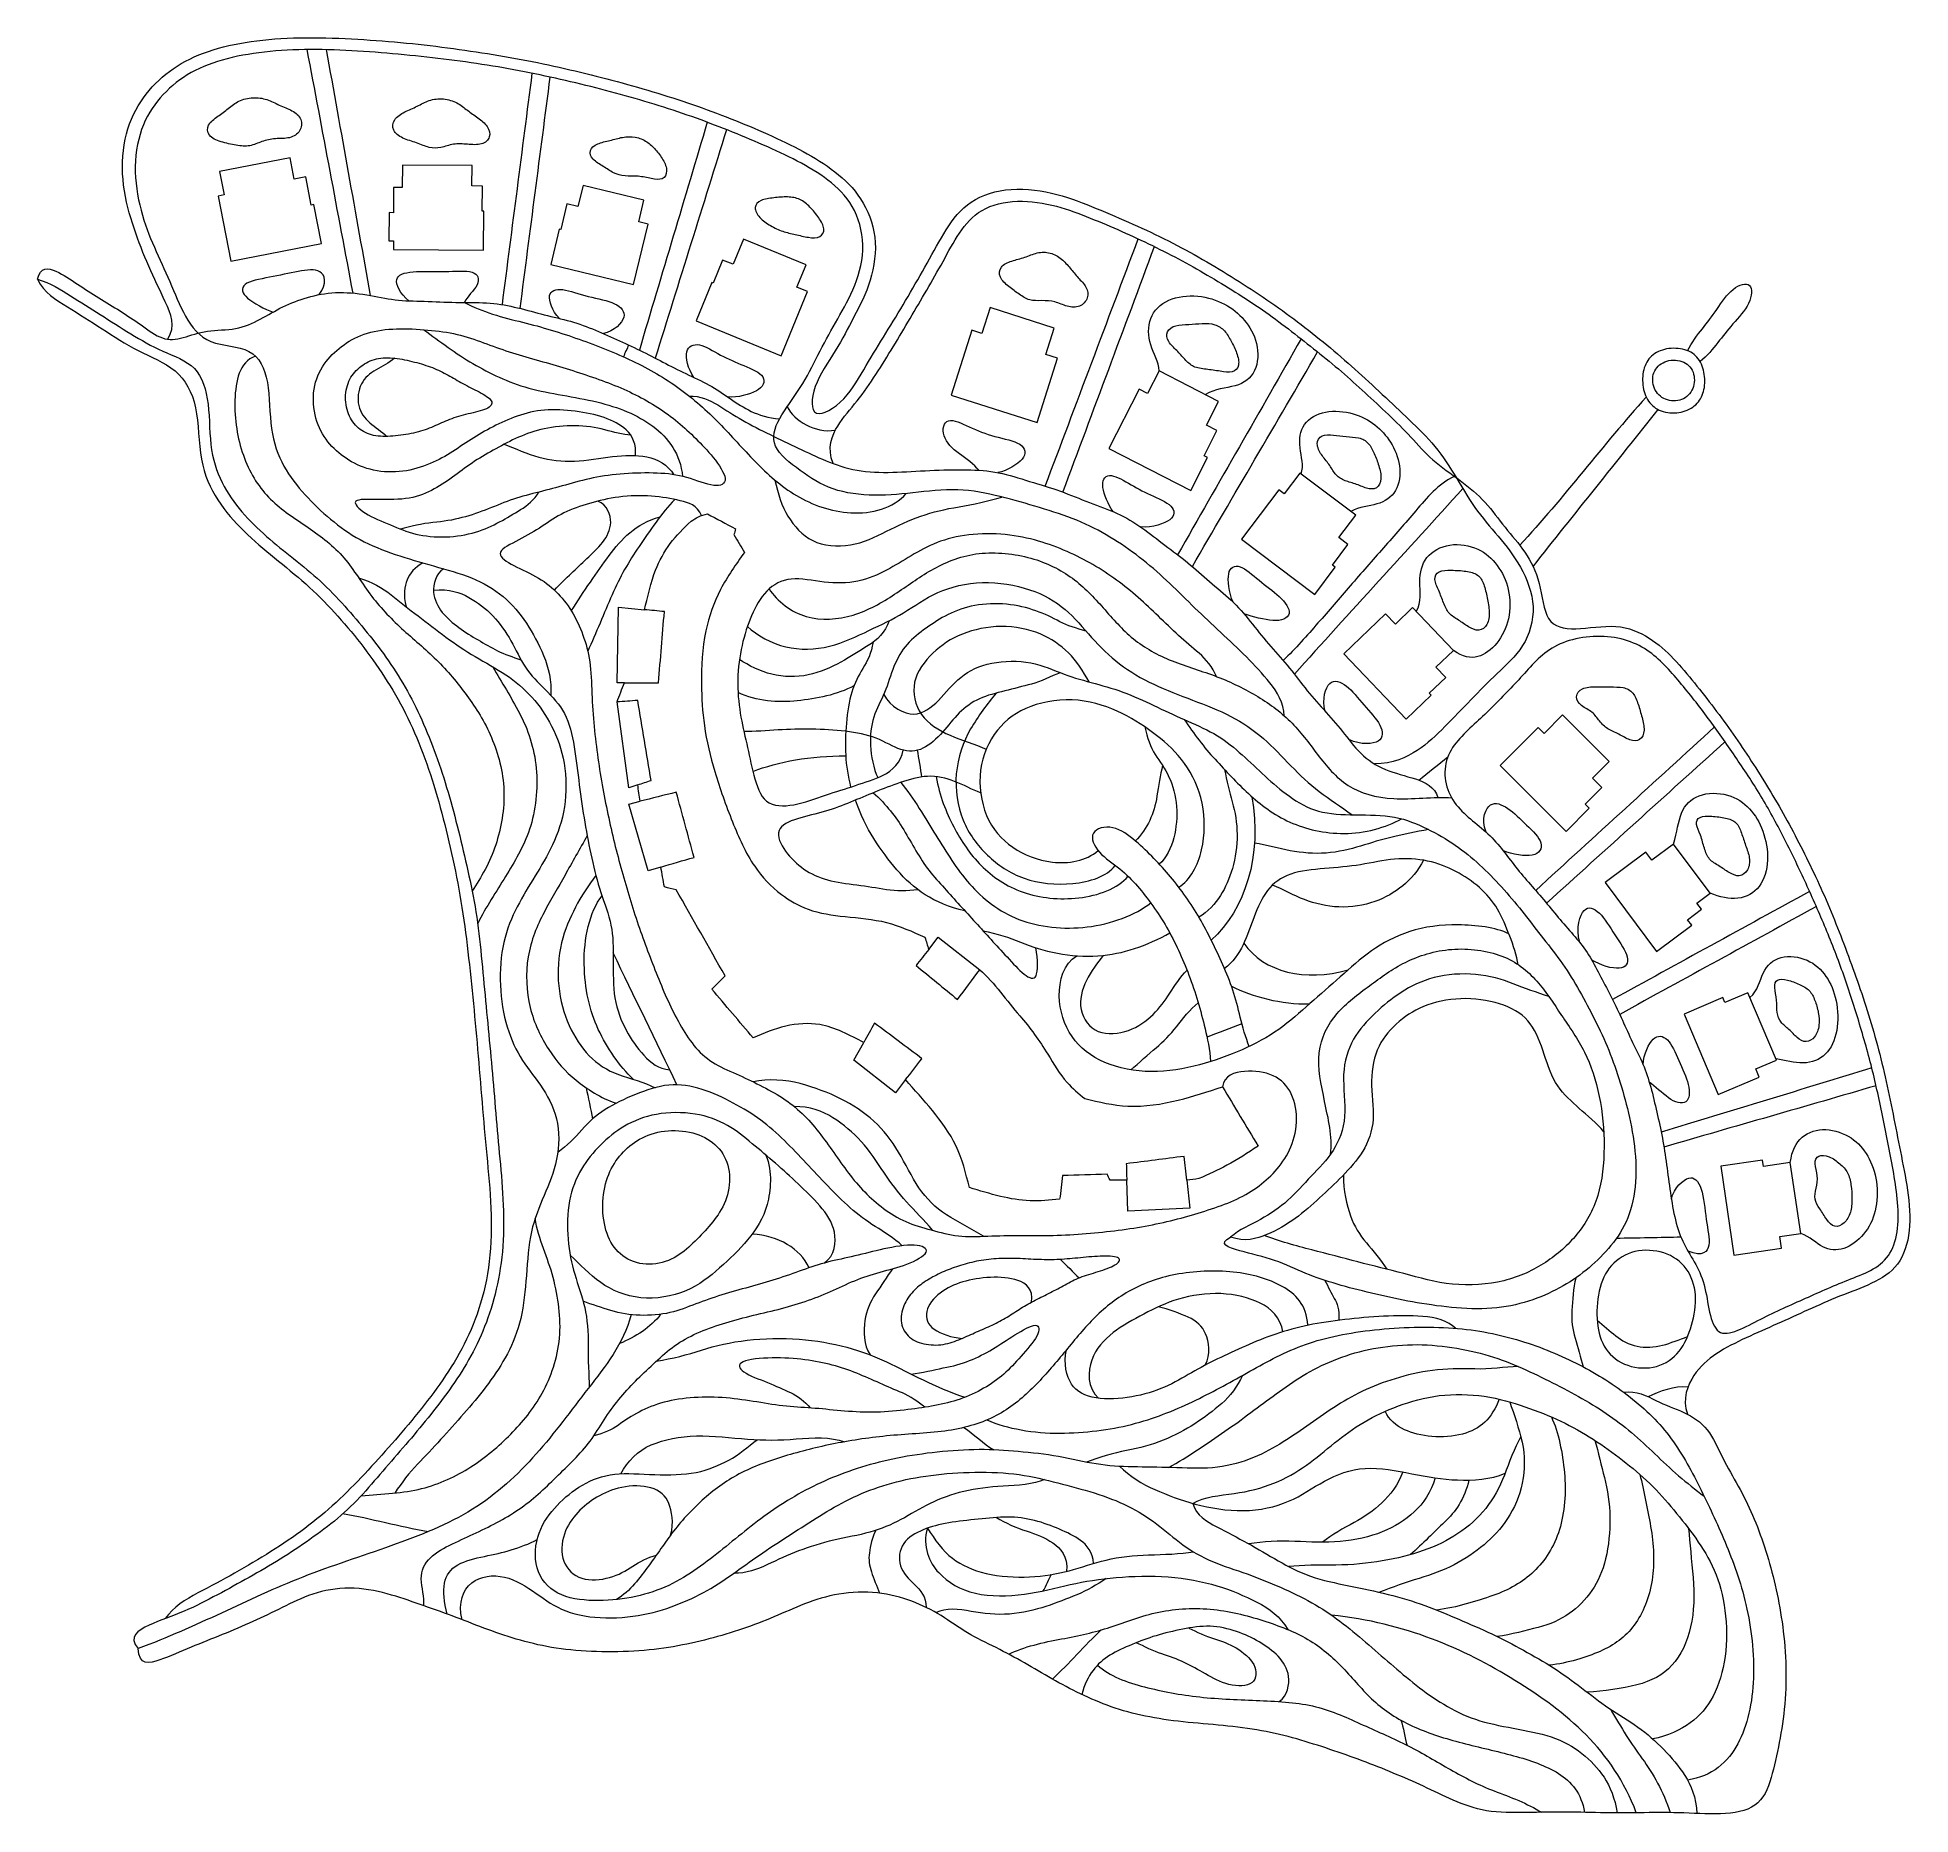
# Model space of a CAD drawing. Header units: millimetres. Extents: x 3819 to 296705, y 325 to 278210.
import ezdxf

# ---------------------------------------------------------------- set-up
doc = ezdxf.new("R2010")
doc.units = ezdxf.units.MM
for name, color, linetype, lineweight in [('01_SHARED_CONTINUOUS_CURVES', 7, 'Continuous', 18), ('02_ORTHOGONAL_BUILDINGS', 7, 'Continuous', 18), ('03_MAIN_BUILDING_CLOSED', 7, 'Continuous', 18), ('04_ANNEX_BOUNDARIES', 7, 'Continuous', 18)]:
    doc.layers.add(name, color=color, linetype=linetype, lineweight=lineweight)

msp = doc.modelspace()

# ---------------------------------------------------------------- linework, layer by layer
at = {"layer": '01_SHARED_CONTINUOUS_CURVES'}
for points, knots in [([(24204, 231024), (25501, 233118), (24672, 234963), (23813, 236852), (22954, 238740), (22052, 240550), (21217, 242441), (20382, 244332), (19615, 246302), (18916, 248394), (18216, 250486), (17583, 252700), (17294, 255088), (17004, 257477), (17057, 260041), (17526, 262290), (17994, 264540), (18879, 266476), (19971, 268150), (21064, 269824), (22365, 271236), (23878, 272448), (25391, 273661), (27115, 274674), (29049, 275473), (30983, 276273), (33126, 276858), (35443, 277283), (37760, 277708), (40251, 277972), (42876, 278091), (45502, 278210), (48263, 278183), (50929, 278080), (53594, 277978), (56165, 277800), (58690, 277587), (61215, 277375), (63694, 277128), (66129, 276831), (68564, 276535), (70955, 276189), (73319, 275817), (75684, 275446), (78022, 275049), (80316, 274608), (82610, 274168), (84860, 273683), (87078, 273166), (89296, 272649), (91482, 272101), (93644, 271528), (95806, 270954), (97943, 270357), (100045, 269723), (102146, 269090), (104211, 268420), (106242, 267717), (108274, 267013), (110272, 266276), (112234, 265503), (114195, 264731), (116120, 263922), (118010, 263075), (119900, 262229), (121754, 261345), (123527, 260385), (125300, 259425), (126991, 258389), (128524, 257196), (130056, 256004), (131431, 254655), (132539, 252950), (133647, 251246), (134489, 249186), (134746, 246969), (135004, 244751), (134678, 242376), (134031, 240259), (133384, 238142), (132417, 236284), (131491, 234504), (130565, 232724), (129680, 231023), (128568, 229216), (127457, 227409), (126118, 225495), (125435, 223604), (124752, 221713), (124724, 219844), (125646, 219470), (126569, 219095), (128440, 220216), (129892, 221727), (131344, 223238), (132375, 225140), (133401, 226903), (134428, 228666), (135450, 230290), (136479, 231960), (137508, 233630), (138544, 235346), (139566, 237068), (140587, 238791), (141595, 240521), (142576, 242274), (143558, 244027), (144512, 245804), (145536, 247502), (146560, 249199), (147652, 250818), (149230, 252038), (150809, 253259), (152872, 254080), (155194, 254361), (157515, 254643), (160095, 254383), (162387, 253865), (164679, 253347), (166685, 252569), (168642, 251780), (170600, 250990), (172509, 250189), (174397, 249352), (176285, 248515), (178153, 247643), (179980, 246732), (181806, 245821), (183592, 244872), (185340, 243885), (187088, 242899), (188799, 241875), (190485, 240827), (192172, 239779), (193834, 238706), (195464, 237601), (197094, 236496), (198691, 235358), (200257, 234190), (201824, 233021), (203360, 231822), (204863, 230591), (206367, 229360), (207838, 228096), (209288, 226811), (210737, 225526), (212166, 224220), (213581, 222898), (214996, 221576), (216396, 220238), (217799, 218914), (219202, 217591), (220607, 216283), (221873, 214799), (223140, 213315), (224268, 211655), (225342, 209914), (226416, 208174), (227435, 206353), (228579, 204728), (229724, 203104), (230995, 201677), (232234, 200206), (233474, 198736), (234682, 197222), (235708, 195385), (236733, 193549), (237576, 191391), (237672, 189214), (237768, 187038), (237118, 184844), (236043, 183104), (234969, 181363), (233472, 180076), (232059, 178749), (230645, 177421), (229315, 176053), (227970, 174656), (226624, 173259), (225262, 171833), (223906, 170462), (222551, 169092), (221201, 167778), (219554, 166724), (217906, 165671), (215769, 164568), (212887, 164620)], [0, 0, 0, 0, 0.016129, 0.016129, 0.016129, 0.0322581, 0.0322581, 0.0322581, 0.0483871, 0.0483871, 0.0483871, 0.0645161, 0.0645161, 0.0645161, 0.0806452, 0.0806452, 0.0806452, 0.0967742, 0.0967742, 0.0967742, 0.1129032, 0.1129032, 0.1129032, 0.1290323, 0.1290323, 0.1290323, 0.1451613, 0.1451613, 0.1451613, 0.1612903, 0.1612903, 0.1612903, 0.1774194, 0.1774194, 0.1774194, 0.1935484, 0.1935484, 0.1935484, 0.2096774, 0.2096774, 0.2096774, 0.2258065, 0.2258065, 0.2258065, 0.2419355, 0.2419355, 0.2419355, 0.2580645, 0.2580645, 0.2580645, 0.2741935, 0.2741935, 0.2741935, 0.2903226, 0.2903226, 0.2903226, 0.3064516, 0.3064516, 0.3064516, 0.3225806, 0.3225806, 0.3225806, 0.3387097, 0.3387097, 0.3387097, 0.3548387, 0.3548387, 0.3548387, 0.3709677, 0.3709677, 0.3709677, 0.3870968, 0.3870968, 0.3870968, 0.4032258, 0.4032258, 0.4032258, 0.4193548, 0.4193548, 0.4193548, 0.4354839, 0.4354839, 0.4354839, 0.4516129, 0.4516129, 0.4516129, 0.4677419, 0.4677419, 0.4677419, 0.483871, 0.483871, 0.483871, 0.5, 0.5, 0.5, 0.516129, 0.516129, 0.516129, 0.5322581, 0.5322581, 0.5322581, 0.5483871, 0.5483871, 0.5483871, 0.5645161, 0.5645161, 0.5645161, 0.5806452, 0.5806452, 0.5806452, 0.5967742, 0.5967742, 0.5967742, 0.6129032, 0.6129032, 0.6129032, 0.6290323, 0.6290323, 0.6290323, 0.6451613, 0.6451613, 0.6451613, 0.6612903, 0.6612903, 0.6612903, 0.6774194, 0.6774194, 0.6774194, 0.6935484, 0.6935484, 0.6935484, 0.7096774, 0.7096774, 0.7096774, 0.7258065, 0.7258065, 0.7258065, 0.7419355, 0.7419355, 0.7419355, 0.7580645, 0.7580645, 0.7580645, 0.7741935, 0.7741935, 0.7741935, 0.7903226, 0.7903226, 0.7903226, 0.8064516, 0.8064516, 0.8064516, 0.8225806, 0.8225806, 0.8225806, 0.8387097, 0.8387097, 0.8387097, 0.8548387, 0.8548387, 0.8548387, 0.8709677, 0.8709677, 0.8709677, 0.8870968, 0.8870968, 0.8870968, 0.9032258, 0.9032258, 0.9032258, 0.9193548, 0.9193548, 0.9193548, 0.9354839, 0.9354839, 0.9354839, 0.9516129, 0.9516129, 0.9516129, 0.9677419, 0.9677419, 0.9677419, 0.983871, 0.983871, 0.983871, 1, 1, 1, 1]), ([(198778, 172134), (198652, 174159), (197706, 175876), (196534, 177296), (195363, 178716), (194145, 180043), (192851, 181343), (191558, 182644), (190188, 183920), (188833, 185183), (187477, 186446), (186134, 187697), (184818, 188980), (183502, 190262), (182213, 191577), (180876, 192844), (179539, 194111), (178154, 195330), (176702, 196482), (175251, 197634), (173733, 198719), (172129, 199720), (170525, 200720), (168835, 201636), (167017, 202419), (165199, 203203), (163253, 203855), (161269, 204469), (159285, 205083), (157263, 205658), (155158, 206207), (153053, 206755), (150865, 207277), (148573, 207425), (146281, 207574), (143885, 207350), (141566, 207106), (139248, 206862), (137007, 206597), (134740, 206619), (132472, 206641), (130179, 206950), (128237, 207627), (126294, 208304), (124702, 209349), (123091, 210509), (121480, 211669), (119849, 212945), (119241, 214305), (118633, 215665), (119049, 217109), (119899, 218640), (120750, 220170), (122037, 221787), (123095, 223459), (124154, 225131), (124984, 226858), (125861, 228554), (126738, 230250), (127661, 231914), (128599, 233570), (129538, 235227), (130491, 236875), (131306, 238761), (132120, 240647), (132796, 242771), (132882, 244944), (132967, 247117), (132461, 249339), (131572, 251132), (130683, 252925), (129410, 254289), (127977, 255466), (126543, 256642), (124950, 257632), (123265, 258542), (121580, 259453), (119804, 260285), (118000, 261087), (116196, 261889), (114365, 262661), (112509, 263409), (110654, 264157), (108774, 264880), (106859, 265569), (104944, 266257), (102993, 266910), (101011, 267531), (99030, 268153), (97016, 268743), (94975, 269306), (92934, 269868), (90865, 270402), (88770, 270911), (86675, 271419), (84554, 271902), (82401, 272352), (80247, 272802), (78061, 273219), (75835, 273597), (73609, 273976), (71344, 274315), (69043, 274615), (66742, 274915), (64405, 275176), (62032, 275412), (59658, 275648), (57249, 275858), (54805, 276023), (52362, 276188), (49885, 276309), (47431, 276323), (44977, 276336), (42547, 276243), (40197, 276016), (37846, 275789), (35577, 275428), (33496, 274891), (31416, 274355), (29526, 273642), (27860, 272710), (26194, 271777), (24753, 270624), (23492, 269287), (22231, 267950), (21151, 266428), (20379, 264532), (19607, 262636), (19144, 260365), (19105, 258039), (19067, 255712), (19453, 253330), (20015, 251205), (20576, 249080), (21312, 247211), (22098, 245406), (22884, 243602), (23720, 241861), (24505, 240039), (25290, 238217), (26025, 236314), (26983, 234611), (27941, 232908), (29123, 231405), (30949, 230673), (32774, 229941), (35244, 229980), (36895, 229114), (38547, 228248), (39381, 226477), (39771, 224257), (40161, 222037), (40106, 219367), (40423, 217076), (40740, 214786), (41429, 212875), (42351, 211196), (43274, 209517), (44430, 208069), (45672, 206707), (46914, 205345), (48241, 204069), (49658, 202883), (51075, 201696), (52582, 200599), (54268, 199682), (55955, 198766), (57822, 198029), (59767, 197370), (61712, 196712), (63734, 196131), (65770, 195562), (67806, 194994), (69855, 194439), (71701, 193686), (73548, 192934), (75192, 191985), (76617, 190791), (78043, 189598), (79249, 188160), (80283, 186599), (81316, 185039), (82176, 183356), (82963, 181547), (83750, 179739), (84195, 177553), (84105, 175326)], [0, 0, 0, 0, 0.016129, 0.016129, 0.016129, 0.0322581, 0.0322581, 0.0322581, 0.0483871, 0.0483871, 0.0483871, 0.0645161, 0.0645161, 0.0645161, 0.0806452, 0.0806452, 0.0806452, 0.0967742, 0.0967742, 0.0967742, 0.1129032, 0.1129032, 0.1129032, 0.1290323, 0.1290323, 0.1290323, 0.1451613, 0.1451613, 0.1451613, 0.1612903, 0.1612903, 0.1612903, 0.1774194, 0.1774194, 0.1774194, 0.1935484, 0.1935484, 0.1935484, 0.2096774, 0.2096774, 0.2096774, 0.2258065, 0.2258065, 0.2258065, 0.2419355, 0.2419355, 0.2419355, 0.2580645, 0.2580645, 0.2580645, 0.2741935, 0.2741935, 0.2741935, 0.2903226, 0.2903226, 0.2903226, 0.3064516, 0.3064516, 0.3064516, 0.3225806, 0.3225806, 0.3225806, 0.3387097, 0.3387097, 0.3387097, 0.3548387, 0.3548387, 0.3548387, 0.3709677, 0.3709677, 0.3709677, 0.3870968, 0.3870968, 0.3870968, 0.4032258, 0.4032258, 0.4032258, 0.4193548, 0.4193548, 0.4193548, 0.4354839, 0.4354839, 0.4354839, 0.4516129, 0.4516129, 0.4516129, 0.4677419, 0.4677419, 0.4677419, 0.483871, 0.483871, 0.483871, 0.5, 0.5, 0.5, 0.516129, 0.516129, 0.516129, 0.5322581, 0.5322581, 0.5322581, 0.5483871, 0.5483871, 0.5483871, 0.5645161, 0.5645161, 0.5645161, 0.5806452, 0.5806452, 0.5806452, 0.5967742, 0.5967742, 0.5967742, 0.6129032, 0.6129032, 0.6129032, 0.6290323, 0.6290323, 0.6290323, 0.6451613, 0.6451613, 0.6451613, 0.6612903, 0.6612903, 0.6612903, 0.6774194, 0.6774194, 0.6774194, 0.6935484, 0.6935484, 0.6935484, 0.7096774, 0.7096774, 0.7096774, 0.7258065, 0.7258065, 0.7258065, 0.7419355, 0.7419355, 0.7419355, 0.7580645, 0.7580645, 0.7580645, 0.7741935, 0.7741935, 0.7741935, 0.7903226, 0.7903226, 0.7903226, 0.8064516, 0.8064516, 0.8064516, 0.8225806, 0.8225806, 0.8225806, 0.8387097, 0.8387097, 0.8387097, 0.8548387, 0.8548387, 0.8548387, 0.8709677, 0.8709677, 0.8709677, 0.8870968, 0.8870968, 0.8870968, 0.9032258, 0.9032258, 0.9032258, 0.9193548, 0.9193548, 0.9193548, 0.9354839, 0.9354839, 0.9354839, 0.9516129, 0.9516129, 0.9516129, 0.9677419, 0.9677419, 0.9677419, 0.983871, 0.983871, 0.983871, 1, 1, 1, 1]), ([(37497, 268787), (36734, 268748), (35968, 268560), (35330, 268253), (34692, 267946), (34183, 267519), (33654, 267105), (33126, 266692), (32578, 266291), (32012, 265878), (31447, 265464), (30864, 265036), (30585, 264517), (30307, 263997), (30333, 263386), (30697, 262922), (31061, 262459), (31764, 262144), (32530, 261900), (33296, 261656), (34125, 261483), (34892, 261361), (35659, 261239), (36364, 261169), (37018, 261285), (37672, 261402), (38275, 261704), (38927, 261933), (39580, 262162), (40281, 262318), (41025, 262373), (41769, 262427), (42556, 262380), (43234, 262540), (43912, 262699), (44481, 263064), (44807, 263596), (45134, 264129), (45217, 264829), (44991, 265398), (44764, 265967), (44227, 266404), (43608, 266749), (42989, 267093), (42286, 267344), (41634, 267637), (40981, 267931), (40379, 268267), (39698, 268491), (39018, 268714), (38259, 268825), (37497, 268787)], [0, 0, 0, 0, 0.0588235, 0.0588235, 0.0588235, 0.1176471, 0.1176471, 0.1176471, 0.1764706, 0.1764706, 0.1764706, 0.2352941, 0.2352941, 0.2352941, 0.2941176, 0.2941176, 0.2941176, 0.3529412, 0.3529412, 0.3529412, 0.4117647, 0.4117647, 0.4117647, 0.4705882, 0.4705882, 0.4705882, 0.5294118, 0.5294118, 0.5294118, 0.5882353, 0.5882353, 0.5882353, 0.6470588, 0.6470588, 0.6470588, 0.7058824, 0.7058824, 0.7058824, 0.7647059, 0.7647059, 0.7647059, 0.8235294, 0.8235294, 0.8235294, 0.8823529, 0.8823529, 0.8823529, 0.9411765, 0.9411765, 0.9411765, 1, 1, 1, 1]), ([(65077, 268342), (64392, 268118), (63808, 267764), (63180, 267455), (62551, 267146), (61880, 266881), (61247, 266554), (60614, 266228), (60021, 265840), (59689, 265340), (59356, 264839), (59285, 264226), (59524, 263713), (59762, 263200), (60309, 262787), (60971, 262480), (61632, 262173), (62407, 261971), (63108, 261721), (63809, 261471), (64435, 261171), (65055, 261022), (65675, 260872), (66290, 260872), (66916, 261004), (67541, 261137), (68178, 261402), (68866, 261510), (69554, 261617), (70294, 261566), (71057, 261508), (71821, 261449), (72608, 261383), (73234, 261558), (73860, 261732), (74324, 262148), (74475, 262655), (74627, 263163), (74466, 263762), (74115, 264282), (73765, 264802), (73223, 265242), (72677, 265646), (72131, 266051), (71579, 266419), (71053, 266816), (70527, 267212), (70027, 267637), (69411, 267964), (68795, 268292), (68062, 268522), (67304, 268590), (66545, 268659), (65761, 268565), (65077, 268342)], [0, 0, 0, 0, 0.0555556, 0.0555556, 0.0555556, 0.1111111, 0.1111111, 0.1111111, 0.1666667, 0.1666667, 0.1666667, 0.2222222, 0.2222222, 0.2222222, 0.2777778, 0.2777778, 0.2777778, 0.3333333, 0.3333333, 0.3333333, 0.3888889, 0.3888889, 0.3888889, 0.4444444, 0.4444444, 0.4444444, 0.5, 0.5, 0.5, 0.5555556, 0.5555556, 0.5555556, 0.6111111, 0.6111111, 0.6111111, 0.6666667, 0.6666667, 0.6666667, 0.7222222, 0.7222222, 0.7222222, 0.7777778, 0.7777778, 0.7777778, 0.8333333, 0.8333333, 0.8333333, 0.8888889, 0.8888889, 0.8888889, 0.9444444, 0.9444444, 0.9444444, 1, 1, 1, 1]), ([(95305, 262587), (94644, 262473), (94005, 262267), (93341, 262101), (92678, 261936), (91990, 261811), (91423, 261565), (90855, 261318), (90408, 260949), (90277, 260513), (90147, 260078), (90333, 259577), (90724, 259157), (91115, 258736), (91711, 258398), (92269, 258046), (92827, 257695), (93347, 257331), (93902, 257064), (94457, 256797), (95048, 256627), (95698, 256569), (96348, 256510), (97057, 256563), (97756, 256501), (98454, 256439), (99141, 256262), (99796, 256135), (100451, 256008), (101074, 255932), (101511, 256125), (101947, 256317), (102198, 256779), (102199, 257329), (102200, 257880), (101951, 258519), (101624, 259093), (101298, 259668), (100894, 260178), (100474, 260649), (100054, 261120), (99618, 261551), (99092, 261893), (98565, 262235), (97949, 262489), (97299, 262605), (96649, 262722), (95966, 262700), (95305, 262587)], [0, 0, 0, 0, 0.0625, 0.0625, 0.0625, 0.125, 0.125, 0.125, 0.1875, 0.1875, 0.1875, 0.25, 0.25, 0.25, 0.3125, 0.3125, 0.3125, 0.375, 0.375, 0.375, 0.4375, 0.4375, 0.4375, 0.5, 0.5, 0.5, 0.5625, 0.5625, 0.5625, 0.625, 0.625, 0.625, 0.6875, 0.6875, 0.6875, 0.75, 0.75, 0.75, 0.8125, 0.8125, 0.8125, 0.875, 0.875, 0.875, 0.9375, 0.9375, 0.9375, 1, 1, 1, 1]), ([(116055, 251606), (116088, 252088), (116440, 252485), (116976, 252725), (117512, 252965), (118232, 253048), (118956, 253129), (119680, 253210), (120408, 253288), (121100, 253270), (121791, 253251), (122445, 253137), (123028, 252867), (123612, 252597), (124124, 252173), (124615, 251671), (125106, 251170), (125575, 250593), (125978, 250004), (126381, 249415), (126718, 248814), (126771, 248282), (126824, 247750), (126594, 247287), (126150, 247064), (125706, 246841), (125048, 246859), (124370, 246959), (123692, 247060), (122995, 247243), (122319, 247400), (121644, 247556), (120990, 247686), (120349, 247902), (119709, 248118), (119081, 248421), (118458, 248784), (117835, 249146), (117217, 249568), (116764, 250062), (116311, 250557), (116023, 251124), (116055, 251606)], [0, 0, 0, 0, 0.0714286, 0.0714286, 0.0714286, 0.1428571, 0.1428571, 0.1428571, 0.2142857, 0.2142857, 0.2142857, 0.2857143, 0.2857143, 0.2857143, 0.3571429, 0.3571429, 0.3571429, 0.4285714, 0.4285714, 0.4285714, 0.5, 0.5, 0.5, 0.5714286, 0.5714286, 0.5714286, 0.6428571, 0.6428571, 0.6428571, 0.7142857, 0.7142857, 0.7142857, 0.7857143, 0.7857143, 0.7857143, 0.8571429, 0.8571429, 0.8571429, 0.9285714, 0.9285714, 0.9285714, 1, 1, 1, 1]), ([(128230, 211585), (127253, 214031), (128062, 216021), (128956, 217448), (129850, 218875), (130955, 220077), (131990, 221384), (133026, 222692), (133993, 224105), (134924, 225532), (135856, 226958), (136752, 228398), (137635, 229855), (138518, 231312), (139389, 232786), (140259, 234261), (141128, 235737), (141997, 237213), (142862, 238694), (143726, 240176), (144586, 241663), (145417, 243173), (146249, 244682), (147051, 246215), (147992, 247617), (148933, 249019), (150011, 250290), (151533, 251170), (153055, 252049), (155020, 252537), (157064, 252603), (159107, 252669), (161228, 252314), (163139, 251807), (165050, 251300), (166750, 250642), (168422, 249969), (170093, 249296), (171736, 248609), (173357, 247890), (174978, 247172), (176577, 246422), (178155, 245654), (179732, 244885), (181288, 244097), (182810, 243274), (184332, 242451), (185819, 241594), (187293, 240723), (188766, 239852), (190227, 238968), (191661, 238058), (193095, 237147), (194503, 236211), (195877, 235240), (197251, 234269), (198590, 233263), (199913, 232242), (201237, 231221), (202546, 230185), (203849, 229144), (205153, 228103), (206451, 227056), (207710, 225971), (208968, 224886), (210188, 223761), (211410, 222637), (212631, 221513), (213856, 220389), (215055, 219244), (216255, 218099), (217430, 216932), (218549, 215726), (219668, 214520), (220732, 213274), (222032, 212145), (223332, 211015), (224869, 210002), (226296, 208932), (227723, 207863), (229040, 206737), (230177, 205499), (231315, 204261), (232273, 202910), (233307, 201619), (234341, 200327), (235450, 199096), (236404, 197704), (237357, 196313), (238154, 194762), (238634, 192844), (239115, 190925), (239279, 188638), (240117, 187330), (240955, 186022), (242467, 185693), (244385, 185750), (246302, 185808), (248624, 186253), (250638, 186105), (252651, 185957), (254356, 185217), (255823, 184289), (257290, 183360), (258518, 182243), (259661, 181045), (260804, 179846), (261862, 178567), (262908, 177271), (263955, 175976), (264990, 174664), (266002, 173331), (267015, 171997), (268004, 170642), (268969, 169263), (269934, 167883), (270875, 166480), (271799, 165059), (272723, 163639), (273631, 162202), (274518, 160744), (275405, 159286), (276271, 157808), (277109, 156301), (277946, 154794), (278756, 153259), (279547, 151705), (280338, 150152), (281110, 148580), (281858, 146983), (282607, 145387), (283331, 143766), (284026, 142117), (284721, 140467), (285387, 138789), (286035, 137092), (286683, 135395), (287312, 133680), (287931, 131954), (288549, 130227), (289156, 128490), (289726, 126715), (290296, 124941), (290829, 123130), (291331, 121287), (291833, 119444), (292304, 117570), (292740, 115660), (293176, 113750), (293578, 111804), (293964, 109854), (294351, 107904), (294721, 105949), (295119, 103987), (295517, 102026), (295941, 100058), (296238, 97964), (296535, 95871), (296705, 93653), (296491, 91627), (296277, 89600), (295679, 87764), (294658, 86400), (293636, 85036), (292191, 84144), (290605, 83392), (289018, 82640), (287289, 82028), (285614, 81359), (283939, 80691), (282318, 79965), (280702, 79235), (279087, 78505), (277476, 77770), (275858, 77049), (274239, 76327), (272612, 75618), (271002, 74871), (269392, 74123), (267799, 73337), (266395, 72399), (264991, 71460), (263776, 70370), (262836, 68979), (261896, 67588), (260910, 65279), (261833, 62923)], [0, 0, 0, 0, 0.016129, 0.016129, 0.016129, 0.0322581, 0.0322581, 0.0322581, 0.0483871, 0.0483871, 0.0483871, 0.0645161, 0.0645161, 0.0645161, 0.0806452, 0.0806452, 0.0806452, 0.0967742, 0.0967742, 0.0967742, 0.1129032, 0.1129032, 0.1129032, 0.1290323, 0.1290323, 0.1290323, 0.1451613, 0.1451613, 0.1451613, 0.1612903, 0.1612903, 0.1612903, 0.1774194, 0.1774194, 0.1774194, 0.1935484, 0.1935484, 0.1935484, 0.2096774, 0.2096774, 0.2096774, 0.2258065, 0.2258065, 0.2258065, 0.2419355, 0.2419355, 0.2419355, 0.2580645, 0.2580645, 0.2580645, 0.2741935, 0.2741935, 0.2741935, 0.2903226, 0.2903226, 0.2903226, 0.3064516, 0.3064516, 0.3064516, 0.3225806, 0.3225806, 0.3225806, 0.3387097, 0.3387097, 0.3387097, 0.3548387, 0.3548387, 0.3548387, 0.3709677, 0.3709677, 0.3709677, 0.3870968, 0.3870968, 0.3870968, 0.4032258, 0.4032258, 0.4032258, 0.4193548, 0.4193548, 0.4193548, 0.4354839, 0.4354839, 0.4354839, 0.4516129, 0.4516129, 0.4516129, 0.4677419, 0.4677419, 0.4677419, 0.483871, 0.483871, 0.483871, 0.5, 0.5, 0.5, 0.516129, 0.516129, 0.516129, 0.5322581, 0.5322581, 0.5322581, 0.5483871, 0.5483871, 0.5483871, 0.5645161, 0.5645161, 0.5645161, 0.5806452, 0.5806452, 0.5806452, 0.5967742, 0.5967742, 0.5967742, 0.6129032, 0.6129032, 0.6129032, 0.6290323, 0.6290323, 0.6290323, 0.6451613, 0.6451613, 0.6451613, 0.6612903, 0.6612903, 0.6612903, 0.6774194, 0.6774194, 0.6774194, 0.6935484, 0.6935484, 0.6935484, 0.7096774, 0.7096774, 0.7096774, 0.7258065, 0.7258065, 0.7258065, 0.7419355, 0.7419355, 0.7419355, 0.7580645, 0.7580645, 0.7580645, 0.7741935, 0.7741935, 0.7741935, 0.7903226, 0.7903226, 0.7903226, 0.8064516, 0.8064516, 0.8064516, 0.8225806, 0.8225806, 0.8225806, 0.8387097, 0.8387097, 0.8387097, 0.8548387, 0.8548387, 0.8548387, 0.8709677, 0.8709677, 0.8709677, 0.8870968, 0.8870968, 0.8870968, 0.9032258, 0.9032258, 0.9032258, 0.9193548, 0.9193548, 0.9193548, 0.9354839, 0.9354839, 0.9354839, 0.9516129, 0.9516129, 0.9516129, 0.9677419, 0.9677419, 0.9677419, 0.983871, 0.983871, 0.983871, 1, 1, 1, 1]), ([(160141, 244516), (159475, 244363), (158857, 244060), (158196, 243835), (157536, 243609), (156835, 243461), (156170, 243248), (155506, 243035), (154880, 242756), (154541, 242309), (154202, 241862), (154151, 241247), (154390, 240708), (154629, 240170), (155158, 239708), (155701, 239274), (156243, 238840), (156799, 238434), (157334, 238057), (157868, 237680), (158381, 237332), (158969, 237174), (159557, 237016), (160221, 237048), (160894, 237053), (161567, 237058), (162250, 237036), (162905, 236861), (163560, 236686), (164186, 236357), (164839, 236178), (165492, 236000), (166172, 235970), (166748, 236204), (167324, 236437), (167795, 236933), (167979, 237481), (168162, 238030), (168059, 238631), (167767, 239162), (167476, 239694), (166995, 240155), (166550, 240639), (166106, 241124), (165696, 241630), (165282, 242133), (164868, 242635), (164450, 243134), (163941, 243556), (163432, 243979), (162833, 244326), (162176, 244498), (161520, 244671), (160807, 244669), (160141, 244516)], [0, 0, 0, 0, 0.0555556, 0.0555556, 0.0555556, 0.1111111, 0.1111111, 0.1111111, 0.1666667, 0.1666667, 0.1666667, 0.2222222, 0.2222222, 0.2222222, 0.2777778, 0.2777778, 0.2777778, 0.3333333, 0.3333333, 0.3333333, 0.3888889, 0.3888889, 0.3888889, 0.4444444, 0.4444444, 0.4444444, 0.5, 0.5, 0.5, 0.5555556, 0.5555556, 0.5555556, 0.6111111, 0.6111111, 0.6111111, 0.6666667, 0.6666667, 0.6666667, 0.7222222, 0.7222222, 0.7222222, 0.7777778, 0.7777778, 0.7777778, 0.8333333, 0.8333333, 0.8333333, 0.8888889, 0.8888889, 0.8888889, 0.9444444, 0.9444444, 0.9444444, 1, 1, 1, 1]), ([(3819, 240394), (4262, 242456), (5523, 242168), (6704, 241646), (7885, 241123), (8987, 240367), (10094, 239632), (11201, 238897), (12313, 238184), (13418, 237492), (14524, 236800), (15622, 236129), (16726, 235440), (17829, 234751), (18938, 234043), (20051, 233251), (21163, 232459), (22280, 231582), (23356, 231215), (24433, 230848), (25469, 230991), (26612, 231299), (27756, 231608), (29006, 232081), (30414, 232286), (31822, 232491), (33389, 232426), (34801, 232685), (36214, 232943), (37474, 233525), (38666, 234162), (39858, 234799), (40984, 235491), (42192, 236083), (43400, 236674), (44691, 237164), (46058, 237556), (47425, 237948), (48868, 238241), (50448, 238310), (52028, 238379), (53745, 238224), (55309, 237971), (56873, 237718), (58286, 237368), (59746, 237189), (61206, 237011), (62715, 237004), (64312, 236954), (65909, 236904), (67594, 236810), (69248, 236783), (70902, 236757), (72524, 236797), (74042, 236703), (75561, 236609), (76977, 236379), (78380, 236060), (79783, 235741), (81174, 235331), (82553, 234980), (83931, 234628), (85297, 234334), (86643, 233965), (87988, 233595), (89314, 233150), (90595, 232638), (91876, 232125), (93112, 231545), (94353, 230979), (95593, 230413), (96838, 229861), (98046, 229272), (99255, 228683), (100429, 228057), (101612, 227441), (102795, 226826), (103989, 226221), (105206, 225642), (106423, 225064), (107663, 224511), (108826, 223859), (109989, 223207), (111075, 222456), (112136, 221730), (113198, 221004), (114235, 220302), (115440, 219740), (116645, 219178), (118098, 218712), (119872, 218590)], [0, 0, 0, 0, 0.0333333, 0.0333333, 0.0333333, 0.0666667, 0.0666667, 0.0666667, 0.1, 0.1, 0.1, 0.1333333, 0.1333333, 0.1333333, 0.1666667, 0.1666667, 0.1666667, 0.2, 0.2, 0.2, 0.2333333, 0.2333333, 0.2333333, 0.2666667, 0.2666667, 0.2666667, 0.3, 0.3, 0.3, 0.3333333, 0.3333333, 0.3333333, 0.3666667, 0.3666667, 0.3666667, 0.4, 0.4, 0.4, 0.4333333, 0.4333333, 0.4333333, 0.4666667, 0.4666667, 0.4666667, 0.5, 0.5, 0.5, 0.5333333, 0.5333333, 0.5333333, 0.5666667, 0.5666667, 0.5666667, 0.6, 0.6, 0.6, 0.6333333, 0.6333333, 0.6333333, 0.6666667, 0.6666667, 0.6666667, 0.7, 0.7, 0.7, 0.7333333, 0.7333333, 0.7333333, 0.7666667, 0.7666667, 0.7666667, 0.8, 0.8, 0.8, 0.8333333, 0.8333333, 0.8333333, 0.8666667, 0.8666667, 0.8666667, 0.9, 0.9, 0.9, 0.9333333, 0.9333333, 0.9333333, 0.9666667, 0.9666667, 0.9666667, 1, 1, 1, 1]), ([(3819, 240394), (4811, 238305), (6688, 237189), (8520, 236069), (10352, 234949), (12140, 233824), (13943, 232653), (15746, 231481), (17564, 230262), (19555, 229248), (21546, 228235), (23709, 227426), (25326, 226062), (26943, 224699), (28013, 222781), (28530, 220311), (29047, 217840), (29010, 214816), (29462, 212282), (29914, 209748), (30855, 207702), (32027, 205888), (33199, 204075), (34603, 202492), (36116, 201018), (37629, 199545), (39250, 198180), (40891, 196835), (42532, 195489), (44192, 194163), (45768, 192752), (47343, 191342), (48835, 189847), (50265, 188291), (51696, 186735), (53065, 185118), (54371, 183437), (55676, 181757), (56919, 180013), (58091, 178198), (59262, 176383), (60362, 174497), (61365, 172514), (62368, 170531), (63275, 168451), (64092, 166282), (64910, 164113), (65639, 161856), (66311, 159541), (66983, 157227), (67598, 154856), (68165, 152437), (68732, 150017), (69250, 147550), (69704, 145016), (70157, 142483), (70545, 139885), (70883, 137237), (71221, 134589), (71509, 131891), (71783, 129178), (72057, 126465), (72316, 123738), (72558, 120993), (72800, 118247), (73024, 115485), (73252, 112733), (73480, 109981), (73710, 107240), (73971, 104490), (74232, 101739), (74523, 98979), (74673, 96174), (74822, 93369), (74830, 90519), (74576, 87830), (74323, 85141), (73809, 82613), (73119, 80294), (72430, 77974), (71566, 75862), (70561, 73886), (69555, 71910), (68409, 70071), (67190, 68302), (65972, 66534), (64682, 64837), (63352, 63181), (62022, 61524), (60651, 59908), (59257, 58317), (57863, 56725), (56444, 55157), (54995, 53620), (53545, 52083), (52065, 50577), (50511, 49143), (48958, 47710), (47331, 46349), (45629, 45070), (43928, 43791), (42152, 42594), (40309, 41433), (38466, 40271), (36556, 39145), (34653, 38073), (32750, 37002), (30854, 35985), (28916, 34970), (26978, 33956), (25064, 32771), (23793, 30962)], [0, 0, 0, 0, 0.027027, 0.027027, 0.027027, 0.0540541, 0.0540541, 0.0540541, 0.0810811, 0.0810811, 0.0810811, 0.1081081, 0.1081081, 0.1081081, 0.1351351, 0.1351351, 0.1351351, 0.1621622, 0.1621622, 0.1621622, 0.1891892, 0.1891892, 0.1891892, 0.2162162, 0.2162162, 0.2162162, 0.2432432, 0.2432432, 0.2432432, 0.2702703, 0.2702703, 0.2702703, 0.2972973, 0.2972973, 0.2972973, 0.3243243, 0.3243243, 0.3243243, 0.3513514, 0.3513514, 0.3513514, 0.3783784, 0.3783784, 0.3783784, 0.4054054, 0.4054054, 0.4054054, 0.4324324, 0.4324324, 0.4324324, 0.4594595, 0.4594595, 0.4594595, 0.4864865, 0.4864865, 0.4864865, 0.5135135, 0.5135135, 0.5135135, 0.5405405, 0.5405405, 0.5405405, 0.5675676, 0.5675676, 0.5675676, 0.5945946, 0.5945946, 0.5945946, 0.6216216, 0.6216216, 0.6216216, 0.6486486, 0.6486486, 0.6486486, 0.6756757, 0.6756757, 0.6756757, 0.7027027, 0.7027027, 0.7027027, 0.7297297, 0.7297297, 0.7297297, 0.7567568, 0.7567568, 0.7567568, 0.7837838, 0.7837838, 0.7837838, 0.8108108, 0.8108108, 0.8108108, 0.8378378, 0.8378378, 0.8378378, 0.8648649, 0.8648649, 0.8648649, 0.8918919, 0.8918919, 0.8918919, 0.9189189, 0.9189189, 0.9189189, 0.9459459, 0.9459459, 0.9459459, 0.972973, 0.972973, 0.972973, 1, 1, 1, 1]), ([(3819, 240394), (5891, 239802), (7447, 238790), (8996, 237805), (10544, 236821), (12084, 235863), (13649, 234872), (15213, 233881), (16802, 232856), (18407, 231877), (20011, 230897), (21633, 229963), (23404, 229172), (25174, 228381), (27095, 227734), (28354, 226427), (29614, 225119), (30214, 223151), (30488, 220858), (30762, 218565), (30711, 215947), (31050, 213719), (31388, 211491), (32117, 209653), (33028, 207997), (33940, 206342), (35034, 204870), (36244, 203513), (37455, 202156), (38780, 200915), (40165, 199733), (41549, 198550), (42993, 197427), (44413, 196281), (45834, 195134), (47231, 193964), (48550, 192717), (49869, 191469), (51110, 190143), (52314, 188780), (53519, 187418), (54687, 186019), (55822, 184588), (56958, 183156), (58061, 181693), (59100, 180164), (60138, 178636), (61111, 177042), (62010, 175374), (62908, 173706), (63732, 171963), (64497, 170161), (65262, 168359), (65968, 166498), (66624, 164587), (67280, 162676), (67886, 160715), (68449, 158711), (69011, 156706), (69529, 154658), (70031, 152593), (70533, 150528), (71018, 148446), (71467, 146329), (71917, 144211), (72330, 142057), (72643, 139803), (72956, 137550), (73170, 135197), (73388, 132848), (73606, 130499), (73829, 128155), (74055, 125814), (74280, 123473), (74508, 121133), (74722, 118780), (74936, 116426), (75136, 114057), (75337, 111696), (75538, 109335), (75739, 106981), (75958, 104622), (76176, 102264), (76410, 99901), (76561, 97465), (76711, 95028), (76776, 92519), (76648, 90118), (76519, 87716), (76196, 85423), (75743, 83289), (75291, 81154), (74709, 79177), (74010, 77313), (73312, 75449), (72497, 73698), (71589, 72039), (70681, 70380), (69680, 68813), (68626, 67300), (67571, 65787), (66463, 64329), (65326, 62899), (64190, 61469), (63024, 60067), (61840, 58685), (60655, 57303), (59451, 55940), (58265, 54559), (57079, 53178), (55912, 51778), (54681, 50443), (53449, 49108), (52153, 47837), (50765, 46658), (49378, 45478), (47898, 44391), (46391, 43331), (44884, 42271), (43349, 41239), (41767, 40254), (40185, 39268), (38555, 38330), (36915, 37407), (35276, 36484), (33626, 35576), (31948, 34678), (30270, 33781), (28564, 32893), (26750, 32128), (24936, 31363), (23013, 30719), (21269, 29913), (19525, 29107), (17960, 28139), (19560, 26273)], [0, 0, 0, 0, 0.0222222, 0.0222222, 0.0222222, 0.0444444, 0.0444444, 0.0444444, 0.0666667, 0.0666667, 0.0666667, 0.0888889, 0.0888889, 0.0888889, 0.1111111, 0.1111111, 0.1111111, 0.1333333, 0.1333333, 0.1333333, 0.1555556, 0.1555556, 0.1555556, 0.1777778, 0.1777778, 0.1777778, 0.2, 0.2, 0.2, 0.2222222, 0.2222222, 0.2222222, 0.2444444, 0.2444444, 0.2444444, 0.2666667, 0.2666667, 0.2666667, 0.2888889, 0.2888889, 0.2888889, 0.3111111, 0.3111111, 0.3111111, 0.3333333, 0.3333333, 0.3333333, 0.3555556, 0.3555556, 0.3555556, 0.3777778, 0.3777778, 0.3777778, 0.4, 0.4, 0.4, 0.4222222, 0.4222222, 0.4222222, 0.4444444, 0.4444444, 0.4444444, 0.4666667, 0.4666667, 0.4666667, 0.4888889, 0.4888889, 0.4888889, 0.5111111, 0.5111111, 0.5111111, 0.5333333, 0.5333333, 0.5333333, 0.5555556, 0.5555556, 0.5555556, 0.5777778, 0.5777778, 0.5777778, 0.6, 0.6, 0.6, 0.6222222, 0.6222222, 0.6222222, 0.6444444, 0.6444444, 0.6444444, 0.6666667, 0.6666667, 0.6666667, 0.6888889, 0.6888889, 0.6888889, 0.7111111, 0.7111111, 0.7111111, 0.7333333, 0.7333333, 0.7333333, 0.7555556, 0.7555556, 0.7555556, 0.7777778, 0.7777778, 0.7777778, 0.8, 0.8, 0.8, 0.8222222, 0.8222222, 0.8222222, 0.8444444, 0.8444444, 0.8444444, 0.8666667, 0.8666667, 0.8666667, 0.8888889, 0.8888889, 0.8888889, 0.9111111, 0.9111111, 0.9111111, 0.9333333, 0.9333333, 0.9333333, 0.9555556, 0.9555556, 0.9555556, 0.9777778, 0.9777778, 0.9777778, 1, 1, 1, 1]), ([(47863, 237996), (49169, 239731), (48758, 241127), (47969, 241579), (47181, 242032), (45954, 241856), (44570, 241601), (43186, 241346), (41645, 241013), (40092, 240711), (38538, 240410), (36973, 240140), (36287, 239581), (35602, 239022), (35797, 238175), (36676, 237460), (37554, 236745), (39389, 235674), (40666, 235275)], [0, 0, 0, 0, 0.1666667, 0.1666667, 0.1666667, 0.3333333, 0.3333333, 0.3333333, 0.5, 0.5, 0.5, 0.6666667, 0.6666667, 0.6666667, 0.8333333, 0.8333333, 0.8333333, 1, 1, 1, 1]), ([(61907, 237026), (60523, 238082), (59846, 239610), (59998, 240361), (60150, 241113), (61146, 241445), (62548, 241559), (63950, 241673), (65757, 241567), (67478, 241601), (69199, 241634), (70832, 241807), (71780, 241510), (72727, 241214), (72988, 240448), (72550, 239523), (72112, 238598), (70976, 237711), (70602, 236772)], [0, 0, 0, 0, 0.1666667, 0.1666667, 0.1666667, 0.3333333, 0.3333333, 0.3333333, 0.5, 0.5, 0.5, 0.6666667, 0.6666667, 0.6666667, 0.8333333, 0.8333333, 0.8333333, 1, 1, 1, 1]), ([(85450, 234274), (84248, 235432), (83771, 237050), (83905, 237834), (84039, 238618), (84867, 238900), (85974, 238773), (87081, 238647), (88467, 238112), (89942, 237721), (91417, 237329), (92981, 237081), (94058, 236581), (95135, 236081), (95726, 235328), (95485, 234462), (95243, 233596), (94000, 232233), (92307, 231910)], [0, 0, 0, 0, 0.1666667, 0.1666667, 0.1666667, 0.3333333, 0.3333333, 0.3333333, 0.5, 0.5, 0.5, 0.6666667, 0.6666667, 0.6666667, 0.8333333, 0.8333333, 0.8333333, 1, 1, 1, 1]), ([(179206, 226079), (179135, 227483), (178338, 228756), (177910, 230138), (177481, 231519), (177422, 233009), (177898, 234259), (178375, 235508), (179389, 236516), (180719, 237116), (182048, 237716), (183694, 237906), (185239, 237762), (186784, 237618), (188228, 237139), (189445, 236495), (190663, 235852), (191654, 235045), (192510, 234023), (193366, 233001), (194088, 231765), (194422, 230344), (194757, 228924), (194704, 227319), (194142, 226126), (193580, 224934), (192508, 224153), (191086, 223745), (189664, 223338), (187891, 223304), (186459, 222362)], [0, 0, 0, 0, 0.1, 0.1, 0.1, 0.2, 0.2, 0.2, 0.3, 0.3, 0.3, 0.4, 0.4, 0.4, 0.5, 0.5, 0.5, 0.6, 0.6, 0.6, 0.7, 0.7, 0.7, 0.8, 0.8, 0.8, 0.9, 0.9, 0.9, 1, 1, 1, 1]), ([(261810, 229228), (262484, 230460), (263388, 231710), (264150, 232671), (264913, 233633), (265646, 234591), (266419, 235694), (267191, 236798), (268004, 238047), (268959, 238822), (269915, 239597), (271014, 239897), (271518, 239441), (272022, 238985), (271930, 237772), (271381, 236631), (270831, 235489), (269823, 234418), (268944, 233411), (268064, 232404), (267314, 231460), (266564, 230486), (265814, 229513), (264855, 228388), (263795, 227540)], [0, 0, 0, 0, 0.125, 0.125, 0.125, 0.25, 0.25, 0.25, 0.375, 0.375, 0.375, 0.5, 0.5, 0.5, 0.625, 0.625, 0.625, 0.75, 0.75, 0.75, 0.875, 0.875, 0.875, 1, 1, 1, 1]), ([(70602, 236772), (73330, 235267), (76576, 234445), (79654, 233686), (82731, 232927), (85640, 232034), (88505, 231025), (91369, 230017), (94191, 228894), (96831, 227629), (99471, 226365), (101929, 224958), (104181, 223331), (106434, 221703), (108482, 219855), (110402, 217899), (112321, 215943), (114113, 213880), (116041, 211904), (117970, 209929), (120036, 208041), (122502, 206580), (124968, 205119), (127834, 204084), (131022, 203877), (134210, 203670), (137688, 204599), (139668, 206906)], [0, 0, 0, 0, 0.1111111, 0.1111111, 0.1111111, 0.2222222, 0.2222222, 0.2222222, 0.3333333, 0.3333333, 0.3333333, 0.4444444, 0.4444444, 0.4444444, 0.5555556, 0.5555556, 0.5555556, 0.6666667, 0.6666667, 0.6666667, 0.7777778, 0.7777778, 0.7777778, 0.8888889, 0.8888889, 0.8888889, 1, 1, 1, 1]), ([(97314, 212839), (97536, 214484), (96826, 216018), (95882, 216852), (94938, 217686), (93783, 218290), (92425, 218758), (91068, 219226), (89506, 219556), (87901, 219767), (86296, 219978), (84647, 220068), (83120, 219940), (81592, 219812), (80186, 219466), (78855, 219004), (77524, 218543), (76268, 217966), (75064, 217347), (73861, 216728), (72711, 216068), (71613, 215360), (70514, 214652), (69467, 213897), (68349, 213205), (67230, 212513), (66039, 211886), (64706, 211370), (63373, 210854), (61897, 210451), (60371, 210314), (58844, 210176), (57266, 210306), (55851, 210679), (54436, 211052), (53183, 211668), (52087, 212398), (50990, 213129), (50050, 213974), (49242, 215001), (48435, 216027), (47760, 217235), (47362, 218661), (46965, 220087), (46843, 221732), (47078, 223214), (47314, 224696), (47905, 226016), (48659, 227118), (49413, 228220), (50330, 229104), (51366, 229881), (52401, 230658), (53554, 231330), (54896, 231797), (56237, 232264), (57767, 232528), (59368, 232620), (60968, 232712), (62640, 232632), (64256, 232507), (65872, 232383), (67432, 232213), (68898, 231903), (70364, 231593), (71737, 231141), (73077, 230663), (74418, 230185), (75726, 229680), (77081, 229224), (78435, 228767), (79836, 228359), (81246, 227958), (82655, 227558), (84075, 227167), (85470, 226751), (86865, 226335), (88237, 225896), (89592, 225440), (90946, 224984), (92285, 224512), (93581, 223998), (94878, 223484), (96133, 222930), (97341, 222326), (98548, 221723), (99707, 221070), (100812, 220360), (101917, 219650), (102968, 218882), (103947, 218069), (104927, 217256), (105835, 216398), (106749, 215494), (107662, 214589), (108581, 213639), (109482, 212514), (110383, 211390), (111266, 210091), (111343, 209246), (111419, 208401), (110689, 208010), (109556, 208152), (108422, 208293), (106885, 208967), (105367, 209397), (103848, 209827), (102348, 210013), (100705, 210082), (99062, 210151), (97276, 210104), (95570, 209976), (93863, 209849), (92237, 209640), (90716, 209331), (89194, 209021), (87778, 208611), (86392, 208225), (85005, 207839), (83648, 207479), (82285, 207132), (80922, 206785), (79553, 206451), (78230, 206008), (76908, 205564), (75632, 205011), (74312, 204493), (72992, 203974), (71626, 203490), (70196, 203121), (68766, 202752), (67271, 202498), (65645, 202347), (64019, 202195), (62102, 201741), (60604, 201331)], [0, 0, 0, 0, 0.0222222, 0.0222222, 0.0222222, 0.0444444, 0.0444444, 0.0444444, 0.0666667, 0.0666667, 0.0666667, 0.0888889, 0.0888889, 0.0888889, 0.1111111, 0.1111111, 0.1111111, 0.1333333, 0.1333333, 0.1333333, 0.1555556, 0.1555556, 0.1555556, 0.1777778, 0.1777778, 0.1777778, 0.2, 0.2, 0.2, 0.2222222, 0.2222222, 0.2222222, 0.2444444, 0.2444444, 0.2444444, 0.2666667, 0.2666667, 0.2666667, 0.2888889, 0.2888889, 0.2888889, 0.3111111, 0.3111111, 0.3111111, 0.3333333, 0.3333333, 0.3333333, 0.3555556, 0.3555556, 0.3555556, 0.3777778, 0.3777778, 0.3777778, 0.4, 0.4, 0.4, 0.4222222, 0.4222222, 0.4222222, 0.4444444, 0.4444444, 0.4444444, 0.4666667, 0.4666667, 0.4666667, 0.4888889, 0.4888889, 0.4888889, 0.5111111, 0.5111111, 0.5111111, 0.5333333, 0.5333333, 0.5333333, 0.5555556, 0.5555556, 0.5555556, 0.5777778, 0.5777778, 0.5777778, 0.6, 0.6, 0.6, 0.6222222, 0.6222222, 0.6222222, 0.6444444, 0.6444444, 0.6444444, 0.6666667, 0.6666667, 0.6666667, 0.6888889, 0.6888889, 0.6888889, 0.7111111, 0.7111111, 0.7111111, 0.7333333, 0.7333333, 0.7333333, 0.7555556, 0.7555556, 0.7555556, 0.7777778, 0.7777778, 0.7777778, 0.8, 0.8, 0.8, 0.8222222, 0.8222222, 0.8222222, 0.8444444, 0.8444444, 0.8444444, 0.8666667, 0.8666667, 0.8666667, 0.8888889, 0.8888889, 0.8888889, 0.9111111, 0.9111111, 0.9111111, 0.9333333, 0.9333333, 0.9333333, 0.9555556, 0.9555556, 0.9555556, 0.9777778, 0.9777778, 0.9777778, 1, 1, 1, 1]), ([(64253, 232507), (66739, 230677), (69269, 228756), (71917, 227216), (74565, 225677), (77315, 224303), (80639, 223392), (83964, 222481), (87863, 222034), (91277, 221214), (94692, 220395), (97622, 219202), (100054, 217414), (102487, 215626), (104361, 212979), (104683, 209575)], [0, 0, 0, 0, 0.2, 0.2, 0.2, 0.4, 0.4, 0.4, 0.6, 0.6, 0.6, 0.8, 0.8, 0.8, 1, 1, 1, 1]), ([(185965, 233487), (185275, 233458), (184566, 233364), (183853, 233323), (183141, 233283), (182425, 233295), (181822, 233137), (181219, 232978), (180729, 232648), (180529, 232190), (180329, 231733), (180418, 231150), (180714, 230642), (181010, 230134), (181512, 229702), (181966, 229251), (182421, 228799), (182827, 228329), (183237, 227884), (183648, 227440), (184061, 227022), (184607, 226766), (185154, 226510), (185833, 226416), (186551, 226322), (187269, 226227), (188026, 226133), (188739, 226019), (189452, 225905), (190122, 225771), (190637, 225906), (191152, 226041), (191513, 226445), (191616, 226990), (191719, 227535), (191564, 228220), (191330, 228871), (191095, 229522), (190782, 230138), (190470, 230724), (190157, 231310), (189845, 231865), (189434, 232314), (189022, 232763), (188511, 233105), (187919, 233293), (187328, 233482), (186656, 233516), (185965, 233487)], [0, 0, 0, 0, 0.0625, 0.0625, 0.0625, 0.125, 0.125, 0.125, 0.1875, 0.1875, 0.1875, 0.25, 0.25, 0.25, 0.3125, 0.3125, 0.3125, 0.375, 0.375, 0.375, 0.4375, 0.4375, 0.4375, 0.5, 0.5, 0.5, 0.5625, 0.5625, 0.5625, 0.625, 0.625, 0.625, 0.6875, 0.6875, 0.6875, 0.75, 0.75, 0.75, 0.8125, 0.8125, 0.8125, 0.875, 0.875, 0.875, 0.9375, 0.9375, 0.9375, 1, 1, 1, 1]), ([(106458, 225053), (105491, 226397), (105188, 228130), (105370, 229038), (105553, 229946), (106361, 230323), (107336, 230132), (108311, 229941), (109453, 229181), (110630, 228550), (111807, 227919), (113019, 227416), (114268, 226895), (115517, 226374), (116802, 225834), (117239, 225120), (117675, 224406), (117263, 223517), (116228, 222950), (115193, 222383), (113321, 221824), (111707, 222024)], [0, 0, 0, 0, 0.1428571, 0.1428571, 0.1428571, 0.2857143, 0.2857143, 0.2857143, 0.4285714, 0.4285714, 0.4285714, 0.5714286, 0.5714286, 0.5714286, 0.7142857, 0.7142857, 0.7142857, 0.8571429, 0.8571429, 0.8571429, 1, 1, 1, 1]), ([(263857, 227430), (264267, 226674), (264482, 225741), (264527, 224831), (264571, 223920), (264445, 223032), (264136, 222271), (263827, 221510), (263335, 220875), (262649, 220400), (261962, 219925), (261081, 219609), (260145, 219525), (259209, 219440), (258219, 219587), (257417, 219945), (256616, 220303), (256004, 220872), (255572, 221613), (255140, 222355), (254888, 223269), (254821, 224195), (254754, 225122), (254872, 226060), (255184, 226853), (255496, 227647), (256001, 228296), (256707, 228764), (257413, 229232), (258319, 229520), (259275, 229586), (260230, 229652), (261235, 229498), (262040, 229131), (262844, 228764), (263447, 228186), (263857, 227430)], [0, 0, 0, 0, 0.0833333, 0.0833333, 0.0833333, 0.1666667, 0.1666667, 0.1666667, 0.25, 0.25, 0.25, 0.3333333, 0.3333333, 0.3333333, 0.4166667, 0.4166667, 0.4166667, 0.5, 0.5, 0.5, 0.5833333, 0.5833333, 0.5833333, 0.6666667, 0.6666667, 0.6666667, 0.75, 0.75, 0.75, 0.8333333, 0.8333333, 0.8333333, 0.9166667, 0.9166667, 0.9166667, 1, 1, 1, 1]), ([(37893, 228395), (35343, 227378), (34804, 224535), (34696, 221514), (34587, 218493), (35096, 215487), (36012, 212892), (36928, 210296), (38252, 208111), (39950, 206344), (41647, 204578), (43718, 203229), (45760, 201833), (47801, 200436), (49813, 198992), (51445, 197173), (53077, 195353), (54330, 193158), (55802, 191183), (57274, 189208), (58966, 187452), (60764, 185800), (62562, 184148), (64465, 182598), (66201, 180887), (67937, 179177), (69506, 177305), (70958, 175322), (72409, 173338), (73745, 171242), (74802, 168749), (75859, 166256), (76639, 163367), (76755, 160453), (76872, 157540), (76325, 154602), (75472, 151936), (74619, 149269), (73151, 146812), (71797, 144730)], [0, 0, 0, 0, 0.0769231, 0.0769231, 0.0769231, 0.1538462, 0.1538462, 0.1538462, 0.2307692, 0.2307692, 0.2307692, 0.3076923, 0.3076923, 0.3076923, 0.3846154, 0.3846154, 0.3846154, 0.4615385, 0.4615385, 0.4615385, 0.5384615, 0.5384615, 0.5384615, 0.6153846, 0.6153846, 0.6153846, 0.6923077, 0.6923077, 0.6923077, 0.7692308, 0.7692308, 0.7692308, 0.8461538, 0.8461538, 0.8461538, 0.9230769, 0.9230769, 0.9230769, 1, 1, 1, 1]), ([(59705, 228045), (58697, 228153), (57722, 228147), (56828, 227940), (55935, 227734), (55123, 227327), (54415, 226792), (53707, 226257), (53103, 225593), (52677, 224762), (52250, 223930), (52000, 222932), (51989, 221919), (51979, 220905), (52208, 219876), (52609, 219012), (53010, 218149), (53583, 217450), (54278, 216931), (54972, 216412), (55788, 216073), (56726, 215924), (57663, 215775), (58722, 215816), (59808, 215919), (60894, 216022), (62007, 216186), (63006, 216433), (64005, 216680), (64891, 217010), (65733, 217372), (66574, 217734), (67372, 218128), (68254, 218465), (69136, 218803), (70101, 219084), (71142, 219333), (72183, 219582), (73301, 219799), (74011, 220136), (74722, 220472), (75026, 220928), (74774, 221390), (74522, 221853), (73714, 222322), (72871, 222771), (72028, 223220), (71150, 223649), (70339, 224090), (69529, 224532), (68785, 224987), (68014, 225413), (67242, 225840), (66442, 226237), (65568, 226578), (64695, 226919), (63747, 227204), (62752, 227458), (61757, 227713), (60714, 227936), (59705, 228045)], [0, 0, 0, 0, 0.05, 0.05, 0.05, 0.1, 0.1, 0.1, 0.15, 0.15, 0.15, 0.2, 0.2, 0.2, 0.25, 0.25, 0.25, 0.3, 0.3, 0.3, 0.35, 0.35, 0.35, 0.4, 0.4, 0.4, 0.45, 0.45, 0.45, 0.5, 0.5, 0.5, 0.55, 0.55, 0.55, 0.6, 0.6, 0.6, 0.65, 0.65, 0.65, 0.7, 0.7, 0.7, 0.75, 0.75, 0.75, 0.8, 0.8, 0.8, 0.85, 0.85, 0.85, 0.9, 0.9, 0.9, 0.95, 0.95, 0.95, 1, 1, 1, 1]), ([(59623, 228054), (58830, 227294), (57732, 226763), (56773, 226233), (55814, 225704), (54977, 225016), (54475, 224029), (53972, 223042), (53804, 221755), (54050, 220660), (54296, 219564), (54957, 218660), (55794, 217969), (56630, 217277), (57649, 216542), (58456, 215832)], [0, 0, 0, 0, 0.2, 0.2, 0.2, 0.4, 0.4, 0.4, 0.6, 0.6, 0.6, 0.8, 0.8, 0.8, 1, 1, 1, 1]), ([(258295, 227484), (257484, 227160), (256869, 226546), (256580, 225781), (256290, 225016), (256328, 224100), (256657, 223333), (256986, 222565), (257608, 221946), (258393, 221627), (259179, 221308), (260128, 221290), (260913, 221593), (261698, 221897), (262318, 222523), (262643, 223323), (262968, 224123), (262998, 225097), (262694, 225884), (262390, 226672), (261753, 227273), (260932, 227557), (260111, 227841), (259105, 227808), (258295, 227484)], [0, 0, 0, 0, 0.125, 0.125, 0.125, 0.25, 0.25, 0.25, 0.375, 0.375, 0.375, 0.5, 0.5, 0.5, 0.625, 0.625, 0.625, 0.75, 0.75, 0.75, 0.875, 0.875, 0.875, 1, 1, 1, 1]), ([(105746, 222141), (107442, 222163), (108912, 221551), (110187, 220748), (111462, 219945), (112698, 219149), (114059, 218369), (115419, 217590), (116904, 216827), (118384, 216098), (119863, 215370), (121338, 214676), (122777, 213993), (124217, 213311), (125621, 212639), (127121, 212022), (128621, 211404), (130217, 210840), (131971, 210529), (133725, 210219), (135637, 210162), (137550, 210209), (139464, 210257), (141379, 210408), (143340, 210505), (145301, 210602), (147306, 210646), (149105, 210610), (150903, 210574), (152493, 210458), (154096, 210137), (155698, 209816), (157314, 209290), (158946, 208788), (160579, 208286), (162229, 207809), (163793, 207251), (165357, 206692), (166834, 206053), (168308, 205485), (169781, 204916), (171250, 204419), (172626, 203788), (174002, 203156), (175285, 202390), (176514, 201530), (177743, 200670), (178918, 199716), (180120, 198802), (181322, 197888), (182550, 197015), (183708, 196070), (184866, 195124), (185954, 194108), (187088, 193136), (188221, 192164), (189400, 191238), (190475, 190207), (191549, 189176), (192520, 188041), (193464, 186880), (194409, 185720), (195328, 184533), (196299, 183399), (197270, 182265), (198294, 181184), (199249, 180034), (200205, 178885), (201093, 177667), (202030, 176499), (202967, 175330), (203953, 174211), (204944, 173096), (205934, 171981), (206928, 170870), (207865, 169706), (208802, 168542), (209682, 167324), (210759, 166280), (211836, 165235), (213111, 164364), (214589, 163748), (216066, 163131), (217746, 162770), (219302, 162254), (220859, 161737), (222287, 161046), (222797, 159354)], [0, 0, 0, 0, 0.0344828, 0.0344828, 0.0344828, 0.0689655, 0.0689655, 0.0689655, 0.1034483, 0.1034483, 0.1034483, 0.137931, 0.137931, 0.137931, 0.1724138, 0.1724138, 0.1724138, 0.2068966, 0.2068966, 0.2068966, 0.2413793, 0.2413793, 0.2413793, 0.2758621, 0.2758621, 0.2758621, 0.3103448, 0.3103448, 0.3103448, 0.3448276, 0.3448276, 0.3448276, 0.3793103, 0.3793103, 0.3793103, 0.4137931, 0.4137931, 0.4137931, 0.4482759, 0.4482759, 0.4482759, 0.4827586, 0.4827586, 0.4827586, 0.5172414, 0.5172414, 0.5172414, 0.5517241, 0.5517241, 0.5517241, 0.5862069, 0.5862069, 0.5862069, 0.6206897, 0.6206897, 0.6206897, 0.6551724, 0.6551724, 0.6551724, 0.6896552, 0.6896552, 0.6896552, 0.7241379, 0.7241379, 0.7241379, 0.7586207, 0.7586207, 0.7586207, 0.7931034, 0.7931034, 0.7931034, 0.8275862, 0.8275862, 0.8275862, 0.862069, 0.862069, 0.862069, 0.8965517, 0.8965517, 0.8965517, 0.9310345, 0.9310345, 0.9310345, 0.9655172, 0.9655172, 0.9655172, 1, 1, 1, 1]), ([(201410, 209945), (201886, 211262), (201396, 212673), (201241, 214032), (201085, 215392), (201264, 216700), (201956, 217693), (202649, 218686), (203856, 219363), (205242, 219630), (206629, 219896), (208194, 219751), (209538, 219366), (210881, 218982), (212002, 218359), (212961, 217611), (213919, 216863), (214715, 215990), (215391, 214920), (216066, 213851), (216622, 212584), (216797, 211225), (216973, 209866), (216769, 208415), (216159, 207353), (215549, 206291), (214533, 205618), (213276, 205263), (212020, 204908), (210522, 204871), (209181, 204103)], [0, 0, 0, 0, 0.1, 0.1, 0.1, 0.2, 0.2, 0.2, 0.3, 0.3, 0.3, 0.4, 0.4, 0.4, 0.5, 0.5, 0.5, 0.6, 0.6, 0.6, 0.7, 0.7, 0.7, 0.8, 0.8, 0.8, 0.9, 0.9, 0.9, 1, 1, 1, 1]), ([(96601, 216004), (95405, 216117), (93936, 216484), (92512, 216857), (91087, 217230), (89519, 217462), (87888, 217489), (86257, 217516), (84564, 217339), (83063, 217016), (81561, 216694), (80252, 216227), (79024, 215687), (77796, 215146), (76650, 214531), (75510, 213903), (74371, 213275), (73240, 212633), (72172, 211929), (71105, 211225), (70100, 210459), (69077, 209714), (68054, 208969), (67011, 208245), (65861, 207615), (64710, 206985), (63452, 206450), (61951, 206185), (60449, 205921), (58704, 205927), (57084, 205959), (55464, 205991), (53968, 206048), (53605, 205674), (53241, 205300), (54009, 204495), (55119, 203806), (56229, 203116), (57681, 202541), (59009, 201989), (60336, 201436), (61539, 200906), (62965, 200563), (64390, 200219), (66039, 200062), (67666, 200116), (69292, 200170), (70895, 200435), (72309, 200856), (73722, 201277), (74946, 201854), (76087, 202465), (77228, 203077), (78288, 203723), (79375, 204372), (80462, 205022), (81505, 205962), (82219, 207115)], [0, 0, 0, 0, 0.0526316, 0.0526316, 0.0526316, 0.1052632, 0.1052632, 0.1052632, 0.1578947, 0.1578947, 0.1578947, 0.2105263, 0.2105263, 0.2105263, 0.2631579, 0.2631579, 0.2631579, 0.3157895, 0.3157895, 0.3157895, 0.3684211, 0.3684211, 0.3684211, 0.4210526, 0.4210526, 0.4210526, 0.4736842, 0.4736842, 0.4736842, 0.5263158, 0.5263158, 0.5263158, 0.5789474, 0.5789474, 0.5789474, 0.6315789, 0.6315789, 0.6315789, 0.6842105, 0.6842105, 0.6842105, 0.7368421, 0.7368421, 0.7368421, 0.7894737, 0.7894737, 0.7894737, 0.8421053, 0.8421053, 0.8421053, 0.8947368, 0.8947368, 0.8947368, 0.9473684, 0.9473684, 0.9473684, 1, 1, 1, 1]), ([(151011, 210531), (150262, 211434), (149064, 212361), (147971, 213108), (146878, 213856), (145921, 214888), (145583, 215937), (145244, 216986), (145523, 218052), (146278, 218279), (147034, 218505), (148267, 217892), (149524, 217321), (150782, 216750), (152063, 216222), (153510, 215829), (154956, 215435), (156567, 215177), (157447, 214588), (158327, 213999), (158476, 213080), (157783, 212284), (157091, 211488), (155485, 210444), (153979, 210160)], [0, 0, 0, 0, 0.125, 0.125, 0.125, 0.25, 0.25, 0.25, 0.375, 0.375, 0.375, 0.5, 0.5, 0.5, 0.625, 0.625, 0.625, 0.75, 0.75, 0.75, 0.875, 0.875, 0.875, 1, 1, 1, 1]), ([(76780, 214591), (78504, 214003), (80424, 213024), (82210, 212584), (83995, 212145), (85833, 211890), (87789, 211965), (89745, 212040), (91819, 212445), (93735, 212673), (95650, 212901), (97407, 212953), (99106, 212629), (100806, 212306), (102412, 211378), (103321, 209840)], [0, 0, 0, 0, 0.2, 0.2, 0.2, 0.4, 0.4, 0.4, 0.6, 0.6, 0.6, 0.8, 0.8, 0.8, 1, 1, 1, 1]), ([(204702, 215919), (204233, 215690), (203945, 215190), (203945, 214644), (203945, 214098), (204231, 213505), (204592, 212974), (204952, 212444), (205387, 211977), (205746, 211469), (206106, 210961), (206390, 210413), (206754, 209975), (207118, 209537), (207561, 209208), (208092, 208978), (208623, 208748), (209241, 208616), (209851, 208406), (210461, 208196), (211063, 207907), (211644, 207740), (212225, 207572), (212785, 207526), (213192, 207782), (213599, 208037), (213852, 208593), (213896, 209223), (213940, 209852), (213774, 210555), (213566, 211225), (213358, 211896), (213109, 212535), (212847, 213139), (212585, 213742), (212310, 214310), (211914, 214738), (211518, 215166), (211000, 215454), (210402, 215597), (209804, 215740), (209125, 215737), (208457, 215790), (207789, 215844), (207131, 215954), (206477, 216030), (205823, 216106), (205172, 216148), (204702, 215919)], [0, 0, 0, 0, 0.0625, 0.0625, 0.0625, 0.125, 0.125, 0.125, 0.1875, 0.1875, 0.1875, 0.25, 0.25, 0.25, 0.3125, 0.3125, 0.3125, 0.375, 0.375, 0.375, 0.4375, 0.4375, 0.4375, 0.5, 0.5, 0.5, 0.5625, 0.5625, 0.5625, 0.625, 0.625, 0.625, 0.6875, 0.6875, 0.6875, 0.75, 0.75, 0.75, 0.8125, 0.8125, 0.8125, 0.875, 0.875, 0.875, 0.9375, 0.9375, 0.9375, 1, 1, 1, 1]), ([(119132, 208997), (119639, 206884), (120179, 204884), (121173, 203332), (122167, 201781), (123348, 200361), (125036, 199540), (126724, 198718), (128920, 198496), (130942, 198845), (132964, 199194), (134813, 200115), (136591, 200991), (138369, 201868), (140075, 202699), (141925, 203350), (143775, 204000), (145768, 204469), (147933, 204808), (150098, 205147), (152548, 205797), (154627, 206344)], [0, 0, 0, 0, 0.1428571, 0.1428571, 0.1428571, 0.2857143, 0.2857143, 0.2857143, 0.4285714, 0.4285714, 0.4285714, 0.5714286, 0.5714286, 0.5714286, 0.7142857, 0.7142857, 0.7142857, 0.8571429, 0.8571429, 0.8571429, 1, 1, 1, 1]), ([(172012, 204059), (171248, 205162), (170590, 206763), (170421, 207830), (170253, 208897), (170668, 209653), (171435, 209711), (172202, 209768), (173320, 209127), (174430, 208495), (175540, 207863), (176642, 207240), (177850, 206675), (179057, 206110), (180369, 205602), (181032, 204926), (181694, 204251), (181707, 203408), (180886, 202797), (180065, 202187), (178209, 201517), (176304, 201676)], [0, 0, 0, 0, 0.1428571, 0.1428571, 0.1428571, 0.2857143, 0.2857143, 0.2857143, 0.4285714, 0.4285714, 0.4285714, 0.5714286, 0.5714286, 0.5714286, 0.7142857, 0.7142857, 0.7142857, 0.8571429, 0.8571429, 0.8571429, 1, 1, 1, 1]), ([(225417, 209578), (222827, 208407), (221030, 206170), (219364, 204209), (217699, 202248), (216017, 200361), (214294, 198409), (212571, 196457), (210806, 194441), (209098, 192474), (207389, 190508), (205737, 188591), (204052, 186649), (202368, 184707), (200525, 182631), (198602, 180794)], [0, 0, 0, 0, 0.2, 0.2, 0.2, 0.4, 0.4, 0.4, 0.6, 0.6, 0.6, 0.8, 0.8, 0.8, 1, 1, 1, 1]), ([(107666, 203437), (106989, 205097), (105694, 205450), (104309, 205767), (102924, 206083), (101449, 206362), (99817, 206482), (98184, 206601), (96394, 206562), (94748, 206350), (93103, 206139), (91601, 205756), (90163, 205338), (88725, 204920), (87349, 204467), (86138, 203864), (84928, 203261), (83882, 202509), (82746, 201771), (81610, 201034), (80385, 200311), (79104, 199642), (77823, 198973), (76485, 198359), (76213, 197736), (75941, 197114), (76734, 196484), (77866, 195863), (78998, 195242), (80469, 194629), (81714, 193932), (82958, 193236), (83976, 192455), (84897, 191561), (85817, 190667), (86642, 189659), (87342, 188510), (88042, 187362), (88618, 186072), (89100, 184760), (89581, 183448), (89967, 182113), (90180, 180589), (90392, 179065), (90431, 177351), (90509, 175621), (90587, 173891), (90704, 172145), (90865, 170456), (91025, 168767), (91230, 167134), (91459, 165527), (91688, 163919), (91941, 162336), (92222, 160780), (92504, 159224), (92814, 157696), (93140, 156184), (93466, 154672), (93808, 153177), (94176, 151707), (94544, 150237), (94938, 148793), (95342, 147359), (95746, 145926), (96160, 144502), (96592, 143096), (97024, 141690), (97473, 140301), (97945, 138936), (98418, 137571), (98914, 136230), (99420, 134898), (99926, 133566), (100441, 132244), (100972, 130937), (101504, 129630), (102051, 128340), (102638, 127089), (103225, 125838), (103852, 124628), (104528, 123466), (105205, 122305), (105931, 121193), (106791, 120216), (107651, 119238), (108645, 118395), (109799, 117711), (110953, 117027), (112266, 116502), (113535, 115933), (114803, 115364), (116028, 114751), (117237, 114122), (118446, 113493), (119639, 112849), (120733, 112105), (121827, 111361), (122821, 110518), (123737, 109596), (124653, 108674), (125490, 107673), (126289, 106635), (127089, 105597), (127851, 104520), (128610, 103441), (129368, 102362), (130124, 101280), (130932, 100251), (131740, 99222), (132600, 98246), (133525, 97333), (134450, 96419), (135441, 95569), (136522, 94804), (137603, 94039), (138774, 93361), (140053, 92841), (141332, 92322), (142718, 91961), (144108, 91599), (145498, 91237), (146891, 90873), (148364, 90751), (149838, 90629), (151392, 90749), (153033, 90809), (154674, 90869), (156403, 90870), (158125, 90866), (159847, 90862), (161561, 90853), (163289, 90907), (165016, 90961), (166757, 91077), (168458, 91227), (170158, 91376), (171819, 91558), (173440, 91775), (175061, 91993), (176643, 92246), (178174, 92552), (179705, 92857), (181186, 93215), (182635, 93603), (184085, 93991), (185504, 94410), (186892, 94860), (188280, 95309), (189637, 95790), (190908, 96358), (192179, 96926), (193363, 97581), (194438, 98340), (195512, 99099), (196477, 99962), (197349, 100930), (198222, 101897), (199002, 102969), (199601, 104255), (200199, 105541), (200617, 107042), (200689, 108585), (200762, 110129), (200490, 111716), (199874, 112999), (199258, 114283), (198298, 115264), (197025, 115860), (195752, 116457), (194165, 116668), (192569, 116533), (190973, 116398), (189368, 115916), (189120, 114120)], [0, 0, 0, 0, 0.0172414, 0.0172414, 0.0172414, 0.0344828, 0.0344828, 0.0344828, 0.0517241, 0.0517241, 0.0517241, 0.0689655, 0.0689655, 0.0689655, 0.0862069, 0.0862069, 0.0862069, 0.1034483, 0.1034483, 0.1034483, 0.1206897, 0.1206897, 0.1206897, 0.137931, 0.137931, 0.137931, 0.1551724, 0.1551724, 0.1551724, 0.1724138, 0.1724138, 0.1724138, 0.1896552, 0.1896552, 0.1896552, 0.2068966, 0.2068966, 0.2068966, 0.2241379, 0.2241379, 0.2241379, 0.2413793, 0.2413793, 0.2413793, 0.2586207, 0.2586207, 0.2586207, 0.2758621, 0.2758621, 0.2758621, 0.2931034, 0.2931034, 0.2931034, 0.3103448, 0.3103448, 0.3103448, 0.3275862, 0.3275862, 0.3275862, 0.3448276, 0.3448276, 0.3448276, 0.362069, 0.362069, 0.362069, 0.3793103, 0.3793103, 0.3793103, 0.3965517, 0.3965517, 0.3965517, 0.4137931, 0.4137931, 0.4137931, 0.4310345, 0.4310345, 0.4310345, 0.4482759, 0.4482759, 0.4482759, 0.4655172, 0.4655172, 0.4655172, 0.4827586, 0.4827586, 0.4827586, 0.5, 0.5, 0.5, 0.5172414, 0.5172414, 0.5172414, 0.5344828, 0.5344828, 0.5344828, 0.5517241, 0.5517241, 0.5517241, 0.5689655, 0.5689655, 0.5689655, 0.5862069, 0.5862069, 0.5862069, 0.6034483, 0.6034483, 0.6034483, 0.6206897, 0.6206897, 0.6206897, 0.637931, 0.637931, 0.637931, 0.6551724, 0.6551724, 0.6551724, 0.6724138, 0.6724138, 0.6724138, 0.6896552, 0.6896552, 0.6896552, 0.7068966, 0.7068966, 0.7068966, 0.7241379, 0.7241379, 0.7241379, 0.7413793, 0.7413793, 0.7413793, 0.7586207, 0.7586207, 0.7586207, 0.7758621, 0.7758621, 0.7758621, 0.7931034, 0.7931034, 0.7931034, 0.8103448, 0.8103448, 0.8103448, 0.8275862, 0.8275862, 0.8275862, 0.8448276, 0.8448276, 0.8448276, 0.862069, 0.862069, 0.862069, 0.8793103, 0.8793103, 0.8793103, 0.8965517, 0.8965517, 0.8965517, 0.9137931, 0.9137931, 0.9137931, 0.9310345, 0.9310345, 0.9310345, 0.9482759, 0.9482759, 0.9482759, 0.9655172, 0.9655172, 0.9655172, 0.9827586, 0.9827586, 0.9827586, 1, 1, 1, 1]), ([(84642, 191803), (85471, 192684), (86496, 193659), (87299, 194418), (88103, 195176), (88881, 195929), (89721, 196713), (90560, 197497), (91460, 198311), (92173, 199245), (92887, 200179), (93414, 201233), (93454, 202358), (93494, 203484), (92921, 205161), (91426, 205688)], [0, 0, 0, 0, 0.2, 0.2, 0.2, 0.4, 0.4, 0.4, 0.6, 0.6, 0.6, 0.8, 0.8, 0.8, 1, 1, 1, 1]), ([(103463, 205952), (101479, 203875), (99527, 201019), (97904, 198636), (96282, 196254), (94881, 193833), (93667, 191043), (92452, 188252), (91135, 185024), (89873, 182224)], [0, 0, 0, 0, 0.3333333, 0.3333333, 0.3333333, 0.6666667, 0.6666667, 0.6666667, 1, 1, 1, 1]), ([(87300, 188579), (89249, 191625), (91314, 194575), (93214, 197180), (95114, 199784), (97304, 202132), (101181, 203250)], [0, 0, 0, 0, 0.5, 0.5, 0.5, 1, 1, 1, 1]), ([(188190, 178274), (187554, 179771), (186555, 180997), (185465, 181910), (184375, 182823), (183316, 183736), (182259, 184703), (181202, 185671), (180148, 186692), (179104, 187700), (178060, 188708), (177026, 189701), (175944, 190651), (174863, 191601), (173735, 192507), (172555, 193363), (171376, 194220), (170145, 195026), (168856, 195773), (167566, 196520), (166217, 197206), (164809, 197827), (163400, 198447), (161933, 199001), (160339, 199461), (158745, 199921), (157025, 200288), (155158, 200472), (153291, 200656), (151277, 200657), (149445, 200441), (147613, 200225), (145963, 199792), (144489, 199215), (143015, 198637), (141716, 197915), (140445, 197164), (139173, 196413), (137928, 195634), (136575, 194915), (135221, 194196), (133759, 193538), (132111, 193200), (130464, 192861), (128630, 192842), (126823, 193044), (125015, 193246), (123234, 193669), (121694, 193523), (120154, 193376), (118856, 192660), (117845, 191624), (116835, 190587), (116112, 189229), (115495, 187788), (114879, 186347), (114370, 184822), (113991, 183139), (113612, 181457), (113364, 179617), (113324, 177803), (113284, 175989), (113453, 174201), (113722, 172544), (113991, 170887), (114361, 169362), (114716, 167770), (115072, 166178), (115414, 164519), (115842, 162877), (116270, 161234), (116784, 159609), (117830, 158785), (118877, 157961), (120455, 157939), (122092, 158240), (123729, 158542), (125425, 159166), (127046, 159718), (128666, 160270), (130210, 160749), (131717, 161237), (133223, 161725), (134693, 162220), (136071, 162846), (137449, 163472), (138909, 164913), (139178, 166772)], [0, 0, 0, 0, 0.0344828, 0.0344828, 0.0344828, 0.0689655, 0.0689655, 0.0689655, 0.1034483, 0.1034483, 0.1034483, 0.137931, 0.137931, 0.137931, 0.1724138, 0.1724138, 0.1724138, 0.2068966, 0.2068966, 0.2068966, 0.2413793, 0.2413793, 0.2413793, 0.2758621, 0.2758621, 0.2758621, 0.3103448, 0.3103448, 0.3103448, 0.3448276, 0.3448276, 0.3448276, 0.3793103, 0.3793103, 0.3793103, 0.4137931, 0.4137931, 0.4137931, 0.4482759, 0.4482759, 0.4482759, 0.4827586, 0.4827586, 0.4827586, 0.5172414, 0.5172414, 0.5172414, 0.5517241, 0.5517241, 0.5517241, 0.5862069, 0.5862069, 0.5862069, 0.6206897, 0.6206897, 0.6206897, 0.6551724, 0.6551724, 0.6551724, 0.6896552, 0.6896552, 0.6896552, 0.7241379, 0.7241379, 0.7241379, 0.7586207, 0.7586207, 0.7586207, 0.7931034, 0.7931034, 0.7931034, 0.8275862, 0.8275862, 0.8275862, 0.862069, 0.862069, 0.862069, 0.8965517, 0.8965517, 0.8965517, 0.9310345, 0.9310345, 0.9310345, 0.9655172, 0.9655172, 0.9655172, 1, 1, 1, 1]), ([(118224, 191985), (119459, 190052), (121708, 188330), (124044, 187663), (126381, 186996), (128983, 187180), (131360, 187894), (133736, 188607), (135886, 189850), (137843, 191135), (139799, 192421), (141563, 193750), (143599, 194913), (145635, 196077), (147944, 197075), (150559, 197446), (153174, 197816), (156096, 197560), (158659, 196908), (161222, 196256), (163427, 195208), (165301, 193888), (167174, 192567), (168716, 190974), (170206, 189309), (171696, 187644), (173135, 185908), (174853, 184454), (176571, 183001), (178568, 181830), (180804, 180898), (183040, 179966), (185513, 179273), (187822, 178413), (190131, 177554), (192274, 176529), (194268, 175353), (196262, 174177), (198107, 172851), (199693, 171279), (201280, 169706), (202608, 167886), (203994, 166079), (205381, 164272), (206827, 162477), (208752, 161249), (210677, 160020), (213082, 159359), (215891, 159189), (218700, 159019), (222215, 159511), (224955, 159314)], [0, 0, 0, 0, 0.0588235, 0.0588235, 0.0588235, 0.1176471, 0.1176471, 0.1176471, 0.1764706, 0.1764706, 0.1764706, 0.2352941, 0.2352941, 0.2352941, 0.2941176, 0.2941176, 0.2941176, 0.3529412, 0.3529412, 0.3529412, 0.4117647, 0.4117647, 0.4117647, 0.4705882, 0.4705882, 0.4705882, 0.5294118, 0.5294118, 0.5294118, 0.5882353, 0.5882353, 0.5882353, 0.6470588, 0.6470588, 0.6470588, 0.7058824, 0.7058824, 0.7058824, 0.7647059, 0.7647059, 0.7647059, 0.8235294, 0.8235294, 0.8235294, 0.8823529, 0.8823529, 0.8823529, 0.9411765, 0.9411765, 0.9411765, 1, 1, 1, 1]), ([(219423, 188452), (220299, 189973), (219982, 191573), (219976, 193042), (219970, 194511), (220275, 195847), (221091, 196874), (221907, 197901), (223233, 198619), (224691, 198839), (226150, 199059), (227741, 198782), (229020, 198199), (230300, 197616), (231268, 196727), (232064, 195655), (232860, 194584), (233483, 193329), (233809, 191880), (234135, 190432), (234163, 188790), (233841, 187315), (233519, 185841), (232847, 184533), (232009, 183499), (231170, 182465), (230166, 181704), (229055, 181403), (227943, 181101), (226725, 181259), (225244, 182358)], [0, 0, 0, 0, 0.1, 0.1, 0.1, 0.2, 0.2, 0.2, 0.3, 0.3, 0.3, 0.4, 0.4, 0.4, 0.5, 0.5, 0.5, 0.6, 0.6, 0.6, 0.7, 0.7, 0.7, 0.8, 0.8, 0.8, 0.9, 0.9, 0.9, 1, 1, 1, 1]), ([(54045, 193705), (56106, 193132), (57736, 192146), (59130, 191035), (60524, 189924), (61919, 188849), (63343, 187746), (64767, 186643), (66220, 185512), (67698, 184435), (69176, 183358), (70680, 182334), (72266, 181387), (73853, 180440), (75522, 179570), (77042, 178550), (78562, 177530), (79934, 176360), (81131, 175029), (82328, 173699), (83351, 172207), (84221, 170509), (85092, 168812), (85810, 166907), (86174, 164724), (86538, 162541), (86547, 160080), (86208, 157877), (85869, 155675), (85183, 153731), (84365, 151975), (83548, 150220), (82601, 148653), (81640, 147092), (80680, 145531), (79706, 143974), (78839, 142289), (77972, 140604), (77211, 138790), (76744, 136710), (76277, 134631), (76104, 132286), (76205, 129995), (76306, 127704), (76681, 125466), (77275, 123487), (77869, 121508), (78683, 119788), (79672, 118256), (80661, 116725), (81825, 115381), (82855, 113802), (83886, 112223), (84783, 110409), (85141, 108364), (85500, 106320), (85320, 104047), (84821, 102025), (84322, 100003), (83504, 98233), (82748, 96432), (81992, 94630), (81300, 92797), (80902, 90662), (80505, 88527), (80402, 86090), (80208, 83746), (80013, 81402), (79726, 79151), (79189, 77149), (78653, 75146), (77867, 73393), (76958, 71764), (76048, 70135), (75014, 68630), (73920, 67191), (72826, 65752), (71671, 64379), (70482, 63013), (69293, 61646), (68069, 60286), (66865, 58963), (65661, 57640), (64477, 56355), (63233, 55094), (61989, 53833), (60756, 52159), (59677, 50604)], [0, 0, 0, 0, 0.0344828, 0.0344828, 0.0344828, 0.0689655, 0.0689655, 0.0689655, 0.1034483, 0.1034483, 0.1034483, 0.137931, 0.137931, 0.137931, 0.1724138, 0.1724138, 0.1724138, 0.2068966, 0.2068966, 0.2068966, 0.2413793, 0.2413793, 0.2413793, 0.2758621, 0.2758621, 0.2758621, 0.3103448, 0.3103448, 0.3103448, 0.3448276, 0.3448276, 0.3448276, 0.3793103, 0.3793103, 0.3793103, 0.4137931, 0.4137931, 0.4137931, 0.4482759, 0.4482759, 0.4482759, 0.4827586, 0.4827586, 0.4827586, 0.5172414, 0.5172414, 0.5172414, 0.5517241, 0.5517241, 0.5517241, 0.5862069, 0.5862069, 0.5862069, 0.6206897, 0.6206897, 0.6206897, 0.6551724, 0.6551724, 0.6551724, 0.6896552, 0.6896552, 0.6896552, 0.7241379, 0.7241379, 0.7241379, 0.7586207, 0.7586207, 0.7586207, 0.7931034, 0.7931034, 0.7931034, 0.8275862, 0.8275862, 0.8275862, 0.862069, 0.862069, 0.862069, 0.8965517, 0.8965517, 0.8965517, 0.9310345, 0.9310345, 0.9310345, 0.9655172, 0.9655172, 0.9655172, 1, 1, 1, 1]), ([(64096, 196035), (62809, 195419), (62024, 194336), (61636, 193378), (61248, 192421), (60951, 190996), (61476, 189193)], [0, 0, 0, 0, 0.5, 0.5, 0.5, 1, 1, 1, 1]), ([(67339, 195123), (66082, 194341), (65654, 192689), (65757, 191491), (65859, 190293), (66398, 189216), (67126, 188299), (67854, 187382), (68772, 186624), (69732, 185925), (70692, 185227), (71693, 184589), (72706, 184000), (73719, 183412), (74744, 182875), (75768, 182310), (76793, 181745), (78191, 181359), (79425, 180877)], [0, 0, 0, 0, 0.1666667, 0.1666667, 0.1666667, 0.3333333, 0.3333333, 0.3333333, 0.5, 0.5, 0.5, 0.6666667, 0.6666667, 0.6666667, 0.8333333, 0.8333333, 0.8333333, 1, 1, 1, 1]), ([(190808, 189881), (190048, 191470), (189919, 193348), (190089, 194340), (190259, 195333), (191007, 195721), (191886, 195436), (192765, 195151), (193774, 194193), (194842, 193326), (195911, 192459), (197038, 191684), (197978, 190790), (198919, 189896), (199672, 188883), (199521, 188139), (199369, 187394), (198312, 186920), (197001, 187027), (195690, 187134), (193870, 187606), (192454, 188092)], [0, 0, 0, 0, 0.1428571, 0.1428571, 0.1428571, 0.2857143, 0.2857143, 0.2857143, 0.4285714, 0.4285714, 0.4285714, 0.5714286, 0.5714286, 0.5714286, 0.7142857, 0.7142857, 0.7142857, 0.8571429, 0.8571429, 0.8571429, 1, 1, 1, 1]), ([(223000, 194650), (222532, 194414), (222306, 193965), (222340, 193446), (222375, 192926), (222671, 192336), (222937, 191709), (223203, 191083), (223438, 190421), (223682, 189803), (223925, 189186), (224176, 188613), (224569, 188177), (224961, 187741), (225494, 187441), (226018, 187100), (226542, 186758), (227058, 186374), (227588, 186057), (228119, 185739), (228665, 185489), (229181, 185530), (229697, 185572), (230183, 185906), (230474, 186431), (230764, 186956), (230860, 187671), (230829, 188400), (230797, 189129), (230639, 189872), (230490, 190606), (230342, 191340), (230204, 192066), (229979, 192683), (229754, 193301), (229441, 193810), (228973, 194146), (228506, 194481), (227883, 194642), (227177, 194743), (226470, 194845), (225680, 194887), (224929, 194897), (224179, 194907), (223469, 194885), (223000, 194650)], [0, 0, 0, 0, 0.0666667, 0.0666667, 0.0666667, 0.1333333, 0.1333333, 0.1333333, 0.2, 0.2, 0.2, 0.2666667, 0.2666667, 0.2666667, 0.3333333, 0.3333333, 0.3333333, 0.4, 0.4, 0.4, 0.4666667, 0.4666667, 0.4666667, 0.5333333, 0.5333333, 0.5333333, 0.6, 0.6, 0.6, 0.6666667, 0.6666667, 0.6666667, 0.7333333, 0.7333333, 0.7333333, 0.8, 0.8, 0.8, 0.8666667, 0.8666667, 0.8666667, 0.9333333, 0.9333333, 0.9333333, 1, 1, 1, 1]), ([(65742, 191784), (68305, 192007), (69840, 191423), (71274, 190646), (72708, 189870), (73924, 188901), (75015, 187751), (76107, 186602), (77075, 185272), (77863, 183871), (78652, 182471), (79260, 180999), (80124, 179720), (80989, 178441), (82110, 177355), (83223, 176234), (84337, 175113), (85444, 173956), (86216, 172477), (86988, 170998), (87424, 169197), (87749, 167282), (88075, 165368), (88289, 163340), (88540, 161348), (88791, 159356), (89079, 157399), (89403, 155483), (89726, 153567), (90085, 151691), (90493, 149858), (90901, 148025), (91357, 146235), (91919, 144514), (92481, 142793), (93148, 141140), (93494, 139400), (93840, 137660), (93866, 135833), (93859, 133891), (93852, 131949), (93812, 129894), (94123, 128018), (94435, 126143), (95099, 124448), (95885, 122964), (96670, 121480), (97579, 120207), (98643, 119050), (99708, 117893), (100953, 116862), (102685, 116792)], [0, 0, 0, 0, 0.0588235, 0.0588235, 0.0588235, 0.1176471, 0.1176471, 0.1176471, 0.1764706, 0.1764706, 0.1764706, 0.2352941, 0.2352941, 0.2352941, 0.2941176, 0.2941176, 0.2941176, 0.3529412, 0.3529412, 0.3529412, 0.4117647, 0.4117647, 0.4117647, 0.4705882, 0.4705882, 0.4705882, 0.5294118, 0.5294118, 0.5294118, 0.5882353, 0.5882353, 0.5882353, 0.6470588, 0.6470588, 0.6470588, 0.7058824, 0.7058824, 0.7058824, 0.7647059, 0.7647059, 0.7647059, 0.8235294, 0.8235294, 0.8235294, 0.8823529, 0.8823529, 0.8823529, 0.9411765, 0.9411765, 0.9411765, 1, 1, 1, 1]), ([(114842, 186108), (116301, 184690), (118628, 183449), (120834, 182922), (123039, 182396), (125443, 182471), (127665, 183011), (129886, 183550), (131924, 184554), (133841, 185473), (135757, 186392), (137551, 187227), (139254, 188251), (140957, 189276), (142568, 190490), (144593, 191393), (146619, 192295), (149058, 192886), (151591, 192959), (154124, 193032), (156750, 192588), (158959, 191846), (161169, 191105), (162962, 190065), (164495, 188764), (166027, 187463), (167300, 185901), (168646, 184405), (169993, 182908), (171413, 181478), (173027, 180244), (174641, 179010), (176447, 177972), (178384, 177063), (180321, 176155), (182389, 175376), (184448, 174589), (186508, 173801), (188559, 173006), (190428, 172035), (192297, 171064), (193984, 169917), (195518, 168588), (197052, 167258), (198434, 165745), (199829, 164305), (201223, 162866), (202631, 161499), (204243, 160300), (205856, 159101), (207672, 157909), (209372, 156669)], [0, 0, 0, 0, 0.0588235, 0.0588235, 0.0588235, 0.1176471, 0.1176471, 0.1176471, 0.1764706, 0.1764706, 0.1764706, 0.2352941, 0.2352941, 0.2352941, 0.2941176, 0.2941176, 0.2941176, 0.3529412, 0.3529412, 0.3529412, 0.4117647, 0.4117647, 0.4117647, 0.4705882, 0.4705882, 0.4705882, 0.5294118, 0.5294118, 0.5294118, 0.5882353, 0.5882353, 0.5882353, 0.6470588, 0.6470588, 0.6470588, 0.7058824, 0.7058824, 0.7058824, 0.7647059, 0.7647059, 0.7647059, 0.8235294, 0.8235294, 0.8235294, 0.8823529, 0.8823529, 0.8823529, 0.9411765, 0.9411765, 0.9411765, 1, 1, 1, 1]), ([(167802, 185356), (166322, 185822), (164851, 186219), (163682, 186852), (162514, 187485), (161321, 188068), (159940, 188552), (158559, 189035), (156989, 189419), (155335, 189577), (153682, 189734), (151947, 189665), (150389, 189377), (148832, 189088), (147453, 188580), (146210, 187964), (144966, 187348), (143858, 186623), (142785, 185859), (141712, 185094), (140675, 184290), (139818, 183306), (138960, 182322), (138284, 181160), (137751, 179853), (137218, 178547), (136828, 177097), (136277, 175778), (135726, 174458), (135014, 173270), (134586, 171920), (134158, 170571), (134015, 169060), (134083, 167469), (134151, 165878), (134580, 163839), (135220, 162479)], [0, 0, 0, 0, 0.0833333, 0.0833333, 0.0833333, 0.1666667, 0.1666667, 0.1666667, 0.25, 0.25, 0.25, 0.3333333, 0.3333333, 0.3333333, 0.4166667, 0.4166667, 0.4166667, 0.5, 0.5, 0.5, 0.5833333, 0.5833333, 0.5833333, 0.6666667, 0.6666667, 0.6666667, 0.75, 0.75, 0.75, 0.8333333, 0.8333333, 0.8333333, 0.9166667, 0.9166667, 0.9166667, 1, 1, 1, 1]), ([(136991, 187007), (136401, 185171), (135122, 183991), (133727, 183122), (132332, 182253), (130983, 181379), (129451, 180542), (127919, 179705), (126203, 178905), (124343, 178522), (122482, 178138), (120476, 178170), (118654, 178632), (116832, 179094), (115007, 180012), (113586, 180930)], [0, 0, 0, 0, 0.2, 0.2, 0.2, 0.4, 0.4, 0.4, 0.6, 0.6, 0.6, 0.8, 0.8, 0.8, 1, 1, 1, 1]), ([(168279, 177440), (167312, 179051), (166292, 180810), (165031, 181988), (163769, 183166), (162389, 184216), (160610, 184954), (158831, 185692), (156652, 186117), (154506, 186102), (152361, 186087), (150250, 185632), (148453, 184913), (146657, 184194), (145175, 183210), (143850, 181935), (142524, 180659), (141354, 179092), (140983, 177379), (140611, 175665), (141036, 173806), (142066, 172356), (143095, 170907), (144729, 169867), (146513, 169087), (148297, 168307), (150452, 167693), (152187, 166922)], [0, 0, 0, 0, 0.1111111, 0.1111111, 0.1111111, 0.2222222, 0.2222222, 0.2222222, 0.3333333, 0.3333333, 0.3333333, 0.4444444, 0.4444444, 0.4444444, 0.5555556, 0.5555556, 0.5555556, 0.6666667, 0.6666667, 0.6666667, 0.7777778, 0.7777778, 0.7777778, 0.8888889, 0.8888889, 0.8888889, 1, 1, 1, 1]), ([(224289, 165570), (224693, 166702), (225412, 167686), (226222, 168586), (227032, 169485), (227932, 170300), (228811, 171121), (229690, 171943), (230548, 172771), (231397, 173606), (232246, 174442), (233087, 175286), (233911, 176148), (234734, 177009), (235541, 177887), (236338, 178773), (237135, 179659), (237923, 180552), (238819, 181347), (239715, 182142), (240720, 182840), (241920, 183369), (243119, 183898), (244514, 184258), (245986, 184431), (247458, 184603), (249008, 184587), (250428, 184359), (251848, 184130), (253140, 183688), (254272, 183104), (255405, 182520), (256378, 181794), (257268, 180993), (258157, 180192), (258963, 179316), (259747, 178416), (260530, 177515), (261291, 176591), (262044, 175657), (262796, 174723), (263540, 173780), (264269, 172821), (264997, 171862), (265710, 170889), (266411, 169903), (267112, 168917), (267800, 167918), (268489, 166920), (269177, 165921), (269866, 164923), (270543, 163914), (271221, 162905), (271888, 161885), (272536, 160847), (273185, 159808), (273814, 158750), (274423, 157673), (275033, 156596), (275623, 155499), (276203, 154392), (276782, 153285), (277351, 152167), (277912, 151040), (278472, 149914), (279024, 148780), (279563, 147632), (280102, 146484), (280628, 145323), (281151, 144159), (281673, 142995), (282193, 141827), (282700, 140647), (283206, 139467), (283700, 138274), (284182, 137068), (284663, 135863), (285132, 134645), (285589, 133415), (286045, 132186), (286489, 130944), (286915, 129684), (287342, 128424), (287752, 127146), (288151, 125854), (288551, 124561), (288940, 123254), (289321, 121946), (289701, 120637), (290073, 119327), (290412, 118030), (290751, 116732), (291057, 115448), (291351, 114140), (291645, 112832), (291927, 111500), (292209, 110132), (292490, 108763), (292771, 107358), (293049, 105946), (293328, 104534), (293604, 103117), (293872, 101667), (294141, 100216), (294401, 98733), (294576, 97192), (294752, 95651), (294842, 94052), (294729, 92555), (294616, 91058), (294300, 89662), (293718, 88536), (293136, 87410), (292288, 86553), (291262, 85885), (290235, 85217), (289030, 84737), (287824, 84258), (286618, 83778), (285411, 83298), (284226, 82796), (283042, 82294), (281881, 81770), (280725, 81252), (279568, 80733), (278416, 80220), (277257, 79693), (276097, 79166), (274930, 78625), (273731, 78018), (272533, 77411), (271302, 76738), (270121, 76227), (268940, 75716), (267810, 75367), (267008, 75705), (266205, 76043), (265731, 77068), (265403, 78372), (265074, 79677), (264892, 81261), (264548, 82653), (264204, 84045), (263700, 85246), (263109, 86347), (262519, 87448), (261843, 88450), (261283, 89573), (260724, 90696), (260281, 91941), (259944, 93297), (259608, 94653), (259377, 96120), (259162, 97586), (258947, 99052), (258748, 100516), (258550, 101941), (258353, 103367), (258157, 104754), (257904, 106115), (257651, 107477), (257340, 108813), (257035, 110144), (256729, 111475), (256429, 112800), (256080, 114061), (255731, 115322), (255335, 116518), (254850, 117669), (254365, 118820), (253791, 119925), (253244, 121066), (252697, 122207), (252176, 123383), (251644, 124547), (251111, 125711), (250567, 126864), (250000, 127987), (249434, 129110), (248846, 130204), (248287, 131282), (247729, 132360), (247199, 133422), (246590, 134414), (245980, 135406), (245289, 136327), (244538, 137228), (243788, 138129), (242977, 139010), (242198, 139923), (241418, 140836), (240668, 141781), (239902, 142704), (239135, 143628), (238351, 144531), (237564, 145430), (236776, 146329), (235985, 147224), (235235, 148160), (234485, 149096), (233775, 150073), (233028, 151012), (232281, 151951), (231496, 152851), (230627, 153670), (229759, 154490), (228807, 155228), (227892, 156008), (226978, 156788), (226100, 157610), (225409, 158595), (224718, 159580), (224213, 160728), (224005, 161942), (223797, 163157), (223885, 164437), (224289, 165570)], [0, 0, 0, 0, 0.0138889, 0.0138889, 0.0138889, 0.0277778, 0.0277778, 0.0277778, 0.0416667, 0.0416667, 0.0416667, 0.0555556, 0.0555556, 0.0555556, 0.0694444, 0.0694444, 0.0694444, 0.0833333, 0.0833333, 0.0833333, 0.0972222, 0.0972222, 0.0972222, 0.1111111, 0.1111111, 0.1111111, 0.125, 0.125, 0.125, 0.1388889, 0.1388889, 0.1388889, 0.1527778, 0.1527778, 0.1527778, 0.1666667, 0.1666667, 0.1666667, 0.1805556, 0.1805556, 0.1805556, 0.1944444, 0.1944444, 0.1944444, 0.2083333, 0.2083333, 0.2083333, 0.2222222, 0.2222222, 0.2222222, 0.2361111, 0.2361111, 0.2361111, 0.25, 0.25, 0.25, 0.2638889, 0.2638889, 0.2638889, 0.2777778, 0.2777778, 0.2777778, 0.2916667, 0.2916667, 0.2916667, 0.3055556, 0.3055556, 0.3055556, 0.3194444, 0.3194444, 0.3194444, 0.3333333, 0.3333333, 0.3333333, 0.3472222, 0.3472222, 0.3472222, 0.3611111, 0.3611111, 0.3611111, 0.375, 0.375, 0.375, 0.3888889, 0.3888889, 0.3888889, 0.4027778, 0.4027778, 0.4027778, 0.4166667, 0.4166667, 0.4166667, 0.4305556, 0.4305556, 0.4305556, 0.4444444, 0.4444444, 0.4444444, 0.4583333, 0.4583333, 0.4583333, 0.4722222, 0.4722222, 0.4722222, 0.4861111, 0.4861111, 0.4861111, 0.5, 0.5, 0.5, 0.5138889, 0.5138889, 0.5138889, 0.5277778, 0.5277778, 0.5277778, 0.5416667, 0.5416667, 0.5416667, 0.5555556, 0.5555556, 0.5555556, 0.5694444, 0.5694444, 0.5694444, 0.5833333, 0.5833333, 0.5833333, 0.5972222, 0.5972222, 0.5972222, 0.6111111, 0.6111111, 0.6111111, 0.625, 0.625, 0.625, 0.6388889, 0.6388889, 0.6388889, 0.6527778, 0.6527778, 0.6527778, 0.6666667, 0.6666667, 0.6666667, 0.6805556, 0.6805556, 0.6805556, 0.6944444, 0.6944444, 0.6944444, 0.7083333, 0.7083333, 0.7083333, 0.7222222, 0.7222222, 0.7222222, 0.7361111, 0.7361111, 0.7361111, 0.75, 0.75, 0.75, 0.7638889, 0.7638889, 0.7638889, 0.7777778, 0.7777778, 0.7777778, 0.7916667, 0.7916667, 0.7916667, 0.8055556, 0.8055556, 0.8055556, 0.8194444, 0.8194444, 0.8194444, 0.8333333, 0.8333333, 0.8333333, 0.8472222, 0.8472222, 0.8472222, 0.8611111, 0.8611111, 0.8611111, 0.875, 0.875, 0.875, 0.8888889, 0.8888889, 0.8888889, 0.9027778, 0.9027778, 0.9027778, 0.9166667, 0.9166667, 0.9166667, 0.9305556, 0.9305556, 0.9305556, 0.9444444, 0.9444444, 0.9444444, 0.9583333, 0.9583333, 0.9583333, 0.9722222, 0.9722222, 0.9722222, 0.9861111, 0.9861111, 0.9861111, 1, 1, 1, 1]), ([(134473, 183629), (134213, 181932), (133583, 180675), (132893, 179555), (132202, 178435), (131586, 177273), (131149, 175837), (130712, 174402), (130455, 172694), (130305, 170991), (130156, 169289), (130116, 167592), (130199, 165979), (130283, 164367), (130564, 162611), (130976, 160999)], [0, 0, 0, 0, 0.2, 0.2, 0.2, 0.4, 0.4, 0.4, 0.6, 0.6, 0.6, 0.8, 0.8, 0.8, 1, 1, 1, 1]), ([(75043, 179786), (76419, 177356), (77872, 175035), (79185, 172547), (80497, 170060), (81511, 167135), (81813, 163942), (82115, 160749), (81707, 157287), (80772, 154427), (79837, 151566), (78377, 149306), (76989, 146987), (75602, 144669), (73919, 142241), (72664, 139649)], [0, 0, 0, 0, 0.2, 0.2, 0.2, 0.4, 0.4, 0.4, 0.6, 0.6, 0.6, 0.8, 0.8, 0.8, 1, 1, 1, 1]), ([(163746, 178879), (162370, 178343), (160673, 177461), (159248, 177101), (157823, 176740), (156465, 176376), (155094, 176029), (153724, 175681), (152340, 175348), (151128, 174800), (149915, 174252), (148875, 173488), (147962, 172578), (147049, 171668), (146263, 170612), (145348, 169587), (144433, 168563), (143389, 167570), (142287, 167051), (141185, 166532), (140026, 166487), (138828, 166873), (137629, 167258), (136392, 168075), (134953, 168636), (133513, 169198), (131870, 169506), (130151, 169708), (128433, 169910), (126639, 170007), (124864, 170034), (123090, 170060), (121336, 170015), (119630, 169930), (117925, 169845), (115852, 169629), (114282, 169699)], [0, 0, 0, 0, 0.0833333, 0.0833333, 0.0833333, 0.1666667, 0.1666667, 0.1666667, 0.25, 0.25, 0.25, 0.3333333, 0.3333333, 0.3333333, 0.4166667, 0.4166667, 0.4166667, 0.5, 0.5, 0.5, 0.5833333, 0.5833333, 0.5833333, 0.6666667, 0.6666667, 0.6666667, 0.75, 0.75, 0.75, 0.8333333, 0.8333333, 0.8333333, 0.9166667, 0.9166667, 0.9166667, 1, 1, 1, 1]), ([(136141, 175460), (137087, 173521), (139447, 172351), (140872, 172404), (142298, 172458), (143570, 173390), (144715, 174547), (145861, 175703), (146880, 177085), (148196, 178151), (149513, 179217), (151126, 179968), (153045, 180361), (154964, 180755), (157188, 180791), (159128, 180415), (161068, 180039), (162724, 179251), (164343, 178651), (165963, 178052), (167547, 177641), (169188, 177192), (170830, 176744), (172529, 176257), (174166, 175625), (175804, 174994), (177380, 174218), (178955, 173472), (180531, 172726), (182107, 172010), (183697, 171304), (185286, 170597), (186889, 169900), (188316, 169027), (189743, 168153), (190995, 167102), (192203, 166011), (193412, 164921), (194578, 163791), (195779, 162693), (196981, 161596), (198219, 160532), (199572, 159557), (200926, 158583), (202396, 157698), (204122, 157225), (205849, 156752), (207832, 156690), (209898, 156660), (211965, 156630), (214115, 156632), (216015, 156281), (217916, 155930), (219567, 155226), (221120, 154455), (222674, 153684), (224131, 152847), (225493, 151913), (226855, 150979), (228123, 149948), (229324, 148849), (230525, 147750), (231659, 146582), (232753, 145375), (233847, 144169), (234901, 142923), (235920, 141642), (236939, 140360), (237923, 139044), (238933, 137753), (239943, 136462), (240978, 135197), (241939, 133857), (242899, 132517), (243785, 131102), (244627, 129644), (245469, 128186), (246267, 126684), (247044, 125160), (247821, 123636), (248576, 122090), (249258, 120471), (249940, 118851), (250549, 117160), (251103, 115422), (251658, 113685), (252158, 111901), (252598, 110013), (253038, 108125), (253419, 106133), (253616, 104038), (253813, 101943), (253827, 99745), (253554, 97748), (253281, 95750), (252721, 93953), (251938, 92412), (251155, 90871), (250150, 89586), (249056, 88384), (247962, 87183), (246779, 86065), (245485, 85060), (244192, 84056), (242787, 83165), (241267, 82381), (239748, 81597), (238115, 80920), (236311, 80404), (234506, 79888), (232530, 79534), (230462, 79431), (228394, 79328), (226233, 79477), (224145, 79708), (222056, 79940), (220040, 80255), (218091, 80626), (216143, 80997), (214262, 81424), (212412, 81865), (210561, 82305), (208740, 82757), (207033, 83255), (205326, 83753), (203731, 84296), (202152, 84949), (200573, 85601), (199009, 86364), (197274, 86961), (195538, 87559), (193630, 87992), (191820, 88489), (190011, 88986), (188299, 89548), (190394, 90625)], [0, 0, 0, 0, 0.0222222, 0.0222222, 0.0222222, 0.0444444, 0.0444444, 0.0444444, 0.0666667, 0.0666667, 0.0666667, 0.0888889, 0.0888889, 0.0888889, 0.1111111, 0.1111111, 0.1111111, 0.1333333, 0.1333333, 0.1333333, 0.1555556, 0.1555556, 0.1555556, 0.1777778, 0.1777778, 0.1777778, 0.2, 0.2, 0.2, 0.2222222, 0.2222222, 0.2222222, 0.2444444, 0.2444444, 0.2444444, 0.2666667, 0.2666667, 0.2666667, 0.2888889, 0.2888889, 0.2888889, 0.3111111, 0.3111111, 0.3111111, 0.3333333, 0.3333333, 0.3333333, 0.3555556, 0.3555556, 0.3555556, 0.3777778, 0.3777778, 0.3777778, 0.4, 0.4, 0.4, 0.4222222, 0.4222222, 0.4222222, 0.4444444, 0.4444444, 0.4444444, 0.4666667, 0.4666667, 0.4666667, 0.4888889, 0.4888889, 0.4888889, 0.5111111, 0.5111111, 0.5111111, 0.5333333, 0.5333333, 0.5333333, 0.5555556, 0.5555556, 0.5555556, 0.5777778, 0.5777778, 0.5777778, 0.6, 0.6, 0.6, 0.6222222, 0.6222222, 0.6222222, 0.6444444, 0.6444444, 0.6444444, 0.6666667, 0.6666667, 0.6666667, 0.6888889, 0.6888889, 0.6888889, 0.7111111, 0.7111111, 0.7111111, 0.7333333, 0.7333333, 0.7333333, 0.7555556, 0.7555556, 0.7555556, 0.7777778, 0.7777778, 0.7777778, 0.8, 0.8, 0.8, 0.8222222, 0.8222222, 0.8222222, 0.8444444, 0.8444444, 0.8444444, 0.8666667, 0.8666667, 0.8666667, 0.8888889, 0.8888889, 0.8888889, 0.9111111, 0.9111111, 0.9111111, 0.9333333, 0.9333333, 0.9333333, 0.9555556, 0.9555556, 0.9555556, 0.9777778, 0.9777778, 0.9777778, 1, 1, 1, 1]), ([(131493, 176827), (128885, 175430), (125651, 174779), (122634, 174480), (119616, 174181), (116275, 174364), (113360, 175800)], [0, 0, 0, 0, 0.5, 0.5, 0.5, 1, 1, 1, 1]), ([(205194, 172814), (204632, 174806), (205241, 176579), (205915, 177202), (206588, 177825), (207572, 177517), (208499, 176790), (209425, 176062), (210295, 174916), (211241, 173827), (212187, 172738), (213208, 171706), (213730, 170690), (214253, 169674), (214277, 168674), (213482, 168190), (212687, 167706), (210807, 167528), (208878, 168424)], [0, 0, 0, 0, 0.1666667, 0.1666667, 0.1666667, 0.3333333, 0.3333333, 0.3333333, 0.5, 0.5, 0.5, 0.6666667, 0.6666667, 0.6666667, 0.8333333, 0.8333333, 0.8333333, 1, 1, 1, 1]), ([(245426, 176370), (244869, 176110), (244502, 175625), (244481, 175127), (244459, 174630), (244782, 174119), (245265, 173729), (245748, 173339), (246391, 173069), (246880, 172683), (247369, 172296), (247704, 171792), (248074, 171330), (248443, 170868), (248846, 170448), (249362, 170118), (249878, 169788), (250506, 169548), (251102, 169246), (251699, 168944), (252263, 168580), (252824, 168383), (253385, 168186), (253941, 168157), (254344, 168421), (254746, 168685), (254994, 169244), (255034, 169871), (255073, 170497), (254904, 171193), (254719, 171887), (254533, 172582), (254330, 173276), (254114, 173934), (253897, 174592), (253666, 175215), (253288, 175670), (252909, 176125), (252383, 176411), (251762, 176540), (251141, 176669), (250425, 176641), (249696, 176642), (248967, 176642), (248225, 176671), (247479, 176668), (246733, 176665), (245984, 176630), (245426, 176370)], [0, 0, 0, 0, 0.0625, 0.0625, 0.0625, 0.125, 0.125, 0.125, 0.1875, 0.1875, 0.1875, 0.25, 0.25, 0.25, 0.3125, 0.3125, 0.3125, 0.375, 0.375, 0.375, 0.4375, 0.4375, 0.4375, 0.5, 0.5, 0.5, 0.5625, 0.5625, 0.5625, 0.625, 0.625, 0.625, 0.6875, 0.6875, 0.6875, 0.75, 0.75, 0.75, 0.8125, 0.8125, 0.8125, 0.875, 0.875, 0.875, 0.9375, 0.9375, 0.9375, 1, 1, 1, 1]), ([(153731, 175679), (152316, 174038), (150910, 172104), (149739, 170077), (148568, 168050), (147719, 165597), (147498, 163086), (147278, 160574), (147687, 158003), (148561, 155832), (149436, 153661), (150777, 151890), (152376, 150356), (153975, 148823), (155832, 147526), (158101, 146732), (160369, 145938), (163050, 145647), (165710, 145908), (168370, 146169), (171022, 147002), (172352, 148745)], [0, 0, 0, 0, 0.1428571, 0.1428571, 0.1428571, 0.2857143, 0.2857143, 0.2857143, 0.4285714, 0.4285714, 0.4285714, 0.5714286, 0.5714286, 0.5714286, 0.7142857, 0.7142857, 0.7142857, 0.8571429, 0.8571429, 0.8571429, 1, 1, 1, 1]), ([(182298, 145316), (184075, 146465), (185333, 148794), (185859, 151165), (186385, 153537), (186406, 156121), (185920, 158469), (185435, 160817), (184444, 162929), (183191, 164675), (181939, 166421), (180425, 167801), (178798, 169070), (177171, 170339), (175431, 171498), (173406, 172496), (171382, 173494), (169072, 174332), (166567, 174562), (164062, 174791), (161362, 174411), (159161, 173605), (156961, 172799), (155259, 171568), (153921, 169871), (152583, 168174), (151608, 166012), (151299, 163634), (150990, 161255), (151346, 158659), (152237, 156545), (153128, 154432), (154555, 152801), (156313, 151582), (158071, 150363), (160161, 149557), (162533, 149256), (164906, 148956), (167899, 149429), (169666, 151078)], [0, 0, 0, 0, 0.0769231, 0.0769231, 0.0769231, 0.1538462, 0.1538462, 0.1538462, 0.2307692, 0.2307692, 0.2307692, 0.3076923, 0.3076923, 0.3076923, 0.3846154, 0.3846154, 0.3846154, 0.4615385, 0.4615385, 0.4615385, 0.5384615, 0.5384615, 0.5384615, 0.6153846, 0.6153846, 0.6153846, 0.6923077, 0.6923077, 0.6923077, 0.7692308, 0.7692308, 0.7692308, 0.8461538, 0.8461538, 0.8461538, 0.9230769, 0.9230769, 0.9230769, 1, 1, 1, 1]), ([(176990, 170394), (177360, 168746), (177832, 167206), (178588, 166088), (179344, 164969), (180131, 163901), (180746, 162563), (181362, 161225), (181806, 159617), (181938, 157968), (182070, 156319), (181889, 154629), (181507, 153078), (181125, 151526), (180268, 149859), (179241, 148934)], [0, 0, 0, 0, 0.2, 0.2, 0.2, 0.4, 0.4, 0.4, 0.6, 0.6, 0.6, 0.8, 0.8, 0.8, 1, 1, 1, 1]), ([(183150, 171547), (184628, 169351), (186244, 167164), (187954, 165338), (189663, 163512), (191302, 161681), (193178, 159965), (195054, 158249), (197168, 156648), (199665, 155521), (202162, 154394), (205042, 153742), (208156, 153723), (211270, 153704), (214715, 154682), (217110, 156035)], [0, 0, 0, 0, 0.2, 0.2, 0.2, 0.4, 0.4, 0.4, 0.6, 0.6, 0.6, 0.8, 0.8, 0.8, 1, 1, 1, 1]), ([(179738, 164379), (179387, 162922), (179085, 161072), (178863, 159609), (178642, 158146), (178276, 156927), (177737, 155782), (177198, 154636), (176403, 153469), (175497, 152566)], [0, 0, 0, 0, 0.3333333, 0.3333333, 0.3333333, 0.6666667, 0.6666667, 0.6666667, 1, 1, 1, 1]), ([(151303, 160102), (150011, 160603), (148545, 161339), (147218, 161880), (145890, 162421), (144439, 162733), (142995, 162668), (141550, 162603), (140113, 162160), (138735, 161689), (137357, 161219), (136039, 160721), (134757, 160205), (133476, 159689), (132231, 159155), (130971, 158638), (129711, 158121), (128436, 157620), (127023, 157209), (125609, 156797), (124058, 156475), (122680, 156043), (121303, 155610), (120099, 155067), (119778, 154182), (119456, 153298), (120018, 152073), (120799, 150980), (121579, 149888), (122578, 148928), (123673, 148173), (124768, 147418), (125958, 146866), (127360, 146485), (128762, 146104), (130375, 145894), (131952, 145683), (133529, 145471), (135068, 145260), (136574, 144987), (138080, 144714), (139906, 144812), (141442, 144992)], [0, 0, 0, 0, 0.0714286, 0.0714286, 0.0714286, 0.1428571, 0.1428571, 0.1428571, 0.2142857, 0.2142857, 0.2142857, 0.2857143, 0.2857143, 0.2857143, 0.3571429, 0.3571429, 0.3571429, 0.4285714, 0.4285714, 0.4285714, 0.5, 0.5, 0.5, 0.5714286, 0.5714286, 0.5714286, 0.6428571, 0.6428571, 0.6428571, 0.7142857, 0.7142857, 0.7142857, 0.7857143, 0.7857143, 0.7857143, 0.8571429, 0.8571429, 0.8571429, 0.9285714, 0.9285714, 0.9285714, 1, 1, 1, 1]), ([(138836, 161724), (140807, 159271), (142678, 156099), (144313, 153450), (145948, 150802), (147516, 148179), (149563, 145858), (151611, 143537), (154136, 141517), (157295, 140302), (160454, 139087), (164246, 138678), (167958, 139112), (171671, 139547), (175534, 140993), (177891, 142876)], [0, 0, 0, 0, 0.2, 0.2, 0.2, 0.4, 0.4, 0.4, 0.6, 0.6, 0.6, 0.8, 0.8, 0.8, 1, 1, 1, 1]), ([(144330, 162625), (144876, 159571), (145897, 157059), (147083, 154793), (148269, 152527), (149620, 150498), (151384, 148729), (153148, 146960), (155327, 145451), (157946, 144544), (160565, 143637), (163625, 143331), (166638, 143664), (169651, 143996), (172784, 145138), (174357, 147046)], [0, 0, 0, 0, 0.2, 0.2, 0.2, 0.4, 0.4, 0.4, 0.6, 0.6, 0.6, 0.8, 0.8, 0.8, 1, 1, 1, 1]), ([(189445, 163736), (189774, 161956), (190187, 160282), (190644, 158683), (191101, 157084), (191392, 155364), (191398, 153569), (191404, 151774), (191123, 149904), (190666, 148280), (190208, 146655), (189572, 145276), (188803, 144023), (188034, 142769), (186804, 141448), (185435, 140663)], [0, 0, 0, 0, 0.2, 0.2, 0.2, 0.4, 0.4, 0.4, 0.6, 0.6, 0.6, 0.8, 0.8, 0.8, 1, 1, 1, 1]), ([(148838, 141633), (143944, 142745), (140767, 145101), (138216, 148054), (135666, 151008), (133288, 154511), (131718, 158947)], [0, 0, 0, 0, 0.5, 0.5, 0.5, 1, 1, 1, 1]), ([(134500, 160101), (135487, 159281), (136453, 158173), (137212, 157254), (137971, 156334), (138628, 155340), (139272, 154284), (139915, 153228), (140543, 152110), (141189, 151029), (141834, 149949), (142495, 148905), (143241, 147943), (143986, 146981), (144815, 146102), (145629, 145206), (146442, 144310), (147241, 143397), (148053, 142496), (148866, 141595), (149693, 140706), (150506, 139815), (151320, 138923), (152120, 138030), (152928, 137147), (153737, 136265), (154553, 135392), (155433, 134424), (156313, 133455), (157256, 132389), (158091, 131734), (158925, 131080), (159650, 130835), (159959, 131484), (160268, 132133), (160261, 133990), (159939, 135848)], [0, 0, 0, 0, 0.0833333, 0.0833333, 0.0833333, 0.1666667, 0.1666667, 0.1666667, 0.25, 0.25, 0.25, 0.3333333, 0.3333333, 0.3333333, 0.4166667, 0.4166667, 0.4166667, 0.5, 0.5, 0.5, 0.5833333, 0.5833333, 0.5833333, 0.6666667, 0.6666667, 0.6666667, 0.75, 0.75, 0.75, 0.8333333, 0.8333333, 0.8333333, 0.9166667, 0.9166667, 0.9166667, 1, 1, 1, 1]), ([(230349, 153928), (229495, 156088), (230311, 157737), (231047, 158202), (231784, 158668), (232765, 158306), (233740, 157645), (234715, 156983), (235683, 156023), (236670, 155058), (237657, 154094), (238663, 153127), (238912, 152246), (239161, 151365), (238653, 150570), (237545, 150366), (236437, 150162), (234486, 150354), (232975, 151079)], [0, 0, 0, 0, 0.1666667, 0.1666667, 0.1666667, 0.3333333, 0.3333333, 0.3333333, 0.5, 0.5, 0.5, 0.6666667, 0.6666667, 0.6666667, 0.8333333, 0.8333333, 0.8333333, 1, 1, 1, 1]), ([(259643, 152080), (260228, 153964), (260369, 155623), (260900, 156923), (261430, 158222), (262350, 159161), (263656, 159639), (264961, 160116), (266653, 160132), (268069, 159743), (269485, 159354), (270626, 158561), (271529, 157588), (272433, 156616), (273099, 155464), (273593, 154091), (274088, 152717), (274412, 151123), (274346, 149575), (274280, 148028), (273825, 146528), (273019, 145460), (272213, 144392), (271057, 143756), (269713, 143597), (268368, 143438), (266836, 143756), (265386, 144409)], [0, 0, 0, 0, 0.1111111, 0.1111111, 0.1111111, 0.2222222, 0.2222222, 0.2222222, 0.3333333, 0.3333333, 0.3333333, 0.4444444, 0.4444444, 0.4444444, 0.5555556, 0.5555556, 0.5555556, 0.6666667, 0.6666667, 0.6666667, 0.7777778, 0.7777778, 0.7777778, 0.8888889, 0.8888889, 0.8888889, 1, 1, 1, 1]), ([(263791, 156245), (263359, 156041), (263186, 155643), (263251, 155159), (263315, 154674), (263617, 154103), (263855, 153455), (264092, 152808), (264265, 152084), (264468, 151426), (264671, 150768), (264904, 150175), (265290, 149733), (265677, 149291), (266218, 148998), (266750, 148664), (267283, 148329), (267806, 147952), (268339, 147638), (268872, 147324), (269415, 147072), (269929, 147119), (270443, 147167), (270929, 147515), (271212, 148037), (271495, 148558), (271576, 149254), (271490, 149920), (271403, 150587), (271150, 151224), (270920, 151872), (270691, 152521), (270487, 153180), (270265, 153801), (270043, 154422), (269804, 155004), (269399, 155400), (268995, 155795), (268426, 156004), (267766, 156151), (267106, 156298), (266356, 156384), (265635, 156422), (264914, 156459), (264223, 156449), (263791, 156245)], [0, 0, 0, 0, 0.0666667, 0.0666667, 0.0666667, 0.1333333, 0.1333333, 0.1333333, 0.2, 0.2, 0.2, 0.2666667, 0.2666667, 0.2666667, 0.3333333, 0.3333333, 0.3333333, 0.4, 0.4, 0.4, 0.4666667, 0.4666667, 0.4666667, 0.5333333, 0.5333333, 0.5333333, 0.6, 0.6, 0.6, 0.6666667, 0.6666667, 0.6666667, 0.7333333, 0.7333333, 0.7333333, 0.8, 0.8, 0.8, 0.8666667, 0.8666667, 0.8666667, 0.9333333, 0.9333333, 0.9333333, 1, 1, 1, 1]), ([(89770, 153413), (88647, 151354), (87374, 149188), (86313, 147227), (85252, 145265), (84102, 143453), (83033, 141393), (81964, 139334), (80976, 137028), (80551, 134450), (80126, 131872), (80265, 129021), (80870, 126516), (81475, 124010), (82546, 121850), (83763, 119968), (84979, 118087), (86342, 116484), (88029, 115143), (89716, 113803), (91918, 112352), (94288, 111547)], [0, 0, 0, 0, 0.1428571, 0.1428571, 0.1428571, 0.2857143, 0.2857143, 0.2857143, 0.4285714, 0.4285714, 0.4285714, 0.5714286, 0.5714286, 0.5714286, 0.7142857, 0.7142857, 0.7142857, 0.8571429, 0.8571429, 0.8571429, 1, 1, 1, 1]), ([(193304, 120441), (192748, 121812), (192254, 123552), (191898, 124993), (191541, 126434), (191190, 127853), (190742, 129223), (190293, 130593), (189748, 131915), (189180, 133193), (188613, 134471), (188023, 135705), (187418, 136926), (186814, 138148), (186195, 139358), (185523, 140514), (184850, 141671), (184123, 142774), (183366, 143850), (182608, 144925), (181820, 145973), (180990, 146967), (180160, 147961), (179288, 148902), (178393, 149820), (177499, 150739), (176583, 151636), (175525, 152543), (174467, 153449), (173268, 154366), (171990, 154640), (170712, 154914), (169356, 154545), (168930, 153769), (168503, 152993), (169007, 151809), (169879, 150825), (170752, 149840), (171993, 149055), (173051, 148206), (174108, 147358), (174982, 146445), (175820, 145477), (176658, 144509), (177461, 143484), (178224, 142417), (178987, 141349), (179711, 140238), (180383, 139079), (181054, 137919), (181672, 136709), (182252, 135463), (182831, 134216), (183371, 132932), (183873, 131589), (184375, 130246), (184840, 128843), (185261, 127446), (185682, 126049), (186060, 124657), (186401, 123199), (186741, 121742), (187145, 119894), (187254, 118076)], [0, 0, 0, 0, 0.047619, 0.047619, 0.047619, 0.0952381, 0.0952381, 0.0952381, 0.1428571, 0.1428571, 0.1428571, 0.1904762, 0.1904762, 0.1904762, 0.2380952, 0.2380952, 0.2380952, 0.2857143, 0.2857143, 0.2857143, 0.3333333, 0.3333333, 0.3333333, 0.3809524, 0.3809524, 0.3809524, 0.4285714, 0.4285714, 0.4285714, 0.4761905, 0.4761905, 0.4761905, 0.5238095, 0.5238095, 0.5238095, 0.5714286, 0.5714286, 0.5714286, 0.6190476, 0.6190476, 0.6190476, 0.6666667, 0.6666667, 0.6666667, 0.7142857, 0.7142857, 0.7142857, 0.7619048, 0.7619048, 0.7619048, 0.8095238, 0.8095238, 0.8095238, 0.8571429, 0.8571429, 0.8571429, 0.9047619, 0.9047619, 0.9047619, 0.952381, 0.952381, 0.952381, 1, 1, 1, 1]), ([(221331, 154350), (219422, 154021), (217358, 153522), (215637, 153157), (213916, 152791), (212388, 152260), (210709, 151767), (209030, 151275), (207201, 150820), (205322, 150676), (203444, 150531), (201516, 150697), (199709, 151046), (197901, 151394), (196012, 151939), (194127, 152213)], [0, 0, 0, 0, 0.2, 0.2, 0.2, 0.4, 0.4, 0.4, 0.6, 0.6, 0.6, 0.8, 0.8, 0.8, 1, 1, 1, 1]), ([(235375, 133215), (235108, 134568), (234622, 136239), (234028, 137691), (233435, 139142), (232891, 140608), (232130, 141898), (231369, 143189), (230392, 144304), (229286, 145277), (228180, 146249), (226946, 147080), (225604, 147788), (224262, 148496), (222810, 149082), (221196, 149426), (219581, 149771), (217802, 149874), (216040, 149716), (214277, 149557), (212531, 149137), (210704, 148852), (208877, 148567), (206970, 148418), (205081, 148253), (203192, 148088), (201321, 147907), (199792, 147382), (198264, 146857), (197078, 145989), (196171, 144819), (195263, 143649), (194634, 142179), (194065, 140699), (193497, 139220), (192988, 137733), (192351, 136342), (191715, 134952), (190677, 133540), (189425, 132636)], [0, 0, 0, 0, 0.0769231, 0.0769231, 0.0769231, 0.1538462, 0.1538462, 0.1538462, 0.2307692, 0.2307692, 0.2307692, 0.3076923, 0.3076923, 0.3076923, 0.3846154, 0.3846154, 0.3846154, 0.4615385, 0.4615385, 0.4615385, 0.5384615, 0.5384615, 0.5384615, 0.6153846, 0.6153846, 0.6153846, 0.6923077, 0.6923077, 0.6923077, 0.7692308, 0.7692308, 0.7692308, 0.8461538, 0.8461538, 0.8461538, 0.9230769, 0.9230769, 0.9230769, 1, 1, 1, 1]), ([(220547, 149550), (219727, 148004), (218549, 146519), (217292, 145530), (216035, 144541), (214638, 143687), (212937, 143096), (211236, 142504), (209231, 142175), (207323, 142242), (205416, 142309), (203607, 142773), (201936, 143396), (200266, 144019), (198560, 144983), (196933, 145667)], [0, 0, 0, 0, 0.2, 0.2, 0.2, 0.4, 0.4, 0.4, 0.6, 0.6, 0.6, 0.8, 0.8, 0.8, 1, 1, 1, 1]), ([(91139, 147181), (89996, 145642), (88806, 143910), (87944, 142192), (87082, 140475), (86266, 138697), (85773, 136617), (85280, 134538), (85110, 132155), (85326, 129914), (85542, 127672), (86144, 125571), (86966, 123726), (87787, 121881), (88829, 120291), (90102, 118990), (91376, 117690), (92881, 116679), (94690, 116035), (96500, 115391), (98682, 114860), (100416, 113983)], [0, 0, 0, 0, 0.1428571, 0.1428571, 0.1428571, 0.2857143, 0.2857143, 0.2857143, 0.4285714, 0.4285714, 0.4285714, 0.5714286, 0.5714286, 0.5714286, 0.7142857, 0.7142857, 0.7142857, 0.8571429, 0.8571429, 0.8571429, 1, 1, 1, 1]), ([(96998, 115284), (94804, 117364), (92898, 120156), (91518, 123096), (90137, 126036), (89389, 129465), (89311, 133321), (89234, 137176), (90145, 141567), (92099, 143973)], [0, 0, 0, 0, 0.3333333, 0.3333333, 0.3333333, 0.6666667, 0.6666667, 0.6666667, 1, 1, 1, 1]), ([(244972, 136696), (244346, 139065), (245015, 141002), (245660, 141701), (246305, 142400), (247209, 142086), (248046, 141269), (248882, 140452), (249651, 139131), (250480, 137866), (251308, 136601), (252195, 135393), (252415, 134420), (252634, 133447), (252186, 132708), (251153, 132649), (250121, 132590), (248242, 133057), (246843, 133990)], [0, 0, 0, 0, 0.1666667, 0.1666667, 0.1666667, 0.3333333, 0.3333333, 0.3333333, 0.5, 0.5, 0.5, 0.6666667, 0.6666667, 0.6666667, 0.8333333, 0.8333333, 0.8333333, 1, 1, 1, 1]), ([(151684, 138517), (153857, 138095), (155771, 137478), (157543, 136736), (159315, 135993), (161228, 135381), (163296, 135000), (165363, 134618), (167585, 134468), (169625, 134599), (171664, 134729), (173521, 135141), (175362, 135737), (177203, 136333), (179237, 137227), (180880, 138193)], [0, 0, 0, 0, 0.2, 0.2, 0.2, 0.4, 0.4, 0.4, 0.6, 0.6, 0.6, 0.8, 0.8, 0.8, 1, 1, 1, 1]), ([(233892, 138026), (231894, 139089), (228655, 139398), (225961, 139450), (223267, 139502), (220677, 139120), (218398, 138393), (216120, 137667), (214155, 136598), (212400, 135360), (210644, 134123), (209099, 132717), (207533, 131319), (205966, 129922), (204379, 128531), (202800, 127133), (201220, 125735), (199648, 124329), (197905, 123106), (196162, 121882), (194246, 120841), (192182, 119923), (190118, 119005), (187906, 118212), (185517, 117578), (183128, 116945), (180562, 116473), (177996, 116492), (175430, 116511), (172863, 117021), (170714, 117942), (168565, 118864), (166835, 120198), (165603, 121984), (164371, 123770), (163637, 126007), (163602, 128349), (163567, 130691), (164249, 133378), (166336, 134616)], [0, 0, 0, 0, 0.0769231, 0.0769231, 0.0769231, 0.1538462, 0.1538462, 0.1538462, 0.2307692, 0.2307692, 0.2307692, 0.3076923, 0.3076923, 0.3076923, 0.3846154, 0.3846154, 0.3846154, 0.4615385, 0.4615385, 0.4615385, 0.5384615, 0.5384615, 0.5384615, 0.6153846, 0.6153846, 0.6153846, 0.6923077, 0.6923077, 0.6923077, 0.7692308, 0.7692308, 0.7692308, 0.8461538, 0.8461538, 0.8461538, 0.9230769, 0.9230769, 0.9230769, 1, 1, 1, 1]), ([(206003, 103581), (206412, 106325), (205616, 109202), (205088, 111831), (204561, 114459), (203971, 117078), (204229, 119432), (204488, 121785), (205595, 123872), (207050, 125575), (208505, 127277), (210307, 128596), (212082, 129910), (213856, 131224), (215602, 132532), (217714, 133579), (219825, 134626), (222302, 135411), (224966, 135618), (227630, 135825), (230481, 135455), (232774, 134572), (235066, 133688), (236799, 132291), (238258, 130651), (239717, 129011), (240902, 127127), (242142, 125281), (243382, 123436), (244676, 121629), (245712, 119554), (246747, 117479), (247522, 115135), (248035, 112624), (248548, 110114), (248798, 107436), (248789, 104766), (248779, 102097), (248511, 99435), (247795, 97104), (247079, 94772), (245916, 92770), (244523, 91053), (243131, 89336), (241509, 87905), (239625, 86674), (237741, 85443), (235594, 84413), (233097, 83802), (230600, 83191), (227753, 83000), (225082, 83267), (222411, 83533), (219915, 84258), (217480, 84907), (215045, 85557), (212671, 86131), (210296, 86744), (207921, 87357), (205545, 88009), (203077, 88617), (200609, 89225), (197961, 90018), (195629, 90854)], [0, 0, 0, 0, 0.047619, 0.047619, 0.047619, 0.0952381, 0.0952381, 0.0952381, 0.1428571, 0.1428571, 0.1428571, 0.1904762, 0.1904762, 0.1904762, 0.2380952, 0.2380952, 0.2380952, 0.2857143, 0.2857143, 0.2857143, 0.3333333, 0.3333333, 0.3333333, 0.3809524, 0.3809524, 0.3809524, 0.4285714, 0.4285714, 0.4285714, 0.4761905, 0.4761905, 0.4761905, 0.5238095, 0.5238095, 0.5238095, 0.5714286, 0.5714286, 0.5714286, 0.6190476, 0.6190476, 0.6190476, 0.6666667, 0.6666667, 0.6666667, 0.7142857, 0.7142857, 0.7142857, 0.7619048, 0.7619048, 0.7619048, 0.8095238, 0.8095238, 0.8095238, 0.8571429, 0.8571429, 0.8571429, 0.9047619, 0.9047619, 0.9047619, 0.952381, 0.952381, 0.952381, 1, 1, 1, 1]), ([(170456, 134668), (169580, 133568), (168565, 132141), (167843, 130744), (167122, 129348), (166724, 127687), (167019, 126193), (167313, 124698), (168300, 123370), (169697, 122790), (171094, 122211), (172901, 122381), (174431, 122936), (175961, 123492), (177214, 124433), (178253, 125449), (179292, 126466), (180117, 127557), (180884, 128753), (181652, 129949), (182497, 131303), (183584, 132344)], [0, 0, 0, 0, 0.1428571, 0.1428571, 0.1428571, 0.2857143, 0.2857143, 0.2857143, 0.4285714, 0.4285714, 0.4285714, 0.5714286, 0.5714286, 0.5714286, 0.7142857, 0.7142857, 0.7142857, 0.8571429, 0.8571429, 0.8571429, 1, 1, 1, 1]), ([(240159, 128218), (238319, 128901), (236331, 129486), (234580, 130217), (232829, 130948), (230855, 131500), (228704, 131691), (226553, 131882), (224224, 131711), (222228, 131206), (220232, 130702), (218568, 129862), (217073, 128892), (215578, 127922), (214251, 126821), (212985, 125621), (211718, 124421), (210511, 123122), (209621, 121555), (208731, 119988), (208157, 118154), (208063, 116050), (207969, 113946), (208354, 111571), (208202, 109501), (208051, 107431), (207363, 105666), (206399, 104163), (205434, 102661), (204193, 101422), (202990, 100139), (201787, 98856), (200623, 97529), (199336, 96375), (198049, 95221), (196639, 94241), (195065, 93390), (193491, 92539), (191752, 91818), (190394, 90625)], [0, 0, 0, 0, 0.0769231, 0.0769231, 0.0769231, 0.1538462, 0.1538462, 0.1538462, 0.2307692, 0.2307692, 0.2307692, 0.3076923, 0.3076923, 0.3076923, 0.3846154, 0.3846154, 0.3846154, 0.4615385, 0.4615385, 0.4615385, 0.5384615, 0.5384615, 0.5384615, 0.6153846, 0.6153846, 0.6153846, 0.6923077, 0.6923077, 0.6923077, 0.7692308, 0.7692308, 0.7692308, 0.8461538, 0.8461538, 0.8461538, 0.9230769, 0.9230769, 0.9230769, 1, 1, 1, 1]), ([(271594, 128074), (272854, 129153), (273090, 130700), (273680, 131913), (274269, 133126), (275213, 134004), (276463, 134338), (277714, 134672), (279270, 134460), (280526, 133909), (281782, 133359), (282737, 132470), (283481, 131395), (284224, 130320), (284756, 129061), (285056, 127586), (285355, 126111), (285423, 124422), (285155, 122920), (284887, 121418), (284285, 120105), (283381, 119223), (282478, 118340), (281273, 117890), (279919, 117866), (278564, 117842), (277059, 118244), (275668, 118510)], [0, 0, 0, 0, 0.1111111, 0.1111111, 0.1111111, 0.2222222, 0.2222222, 0.2222222, 0.3333333, 0.3333333, 0.3333333, 0.4444444, 0.4444444, 0.4444444, 0.5555556, 0.5555556, 0.5555556, 0.6666667, 0.6666667, 0.6666667, 0.7777778, 0.7777778, 0.7777778, 0.8888889, 0.8888889, 0.8888889, 1, 1, 1, 1]), ([(275912, 130817), (275568, 130621), (275463, 130179), (275489, 129615), (275516, 129051), (275674, 128365), (275741, 127679), (275808, 126993), (275783, 126307), (275866, 125722), (275950, 125138), (276141, 124656), (276470, 124240), (276798, 123824), (277262, 123475), (277698, 123068), (278134, 122660), (278542, 122195), (278981, 121825), (279420, 121455), (279890, 121179), (280369, 121188), (280849, 121198), (281339, 121493), (281701, 121958), (282063, 122424), (282297, 123060), (282384, 123724), (282472, 124387), (282412, 125077), (282286, 125742), (282160, 126407), (281969, 127047), (281740, 127634), (281512, 128222), (281247, 128757), (280847, 129168), (280448, 129579), (279913, 129867), (279319, 130137), (278725, 130407), (278072, 130660), (277455, 130811), (276837, 130963), (276255, 131013), (275912, 130817)], [0, 0, 0, 0, 0.0666667, 0.0666667, 0.0666667, 0.1333333, 0.1333333, 0.1333333, 0.2, 0.2, 0.2, 0.2666667, 0.2666667, 0.2666667, 0.3333333, 0.3333333, 0.3333333, 0.4, 0.4, 0.4, 0.4666667, 0.4666667, 0.4666667, 0.5333333, 0.5333333, 0.5333333, 0.6, 0.6, 0.6, 0.6666667, 0.6666667, 0.6666667, 0.7333333, 0.7333333, 0.7333333, 0.8, 0.8, 0.8, 0.8666667, 0.8666667, 0.8666667, 0.9333333, 0.9333333, 0.9333333, 1, 1, 1, 1]), ([(174805, 116768), (176045, 117836), (177527, 119233), (178732, 120227), (179938, 121222), (180947, 122292), (181919, 123520), (182891, 124748), (184069, 126207), (185313, 127272)], [0, 0, 0, 0, 0.3333333, 0.3333333, 0.3333333, 0.6666667, 0.6666667, 0.6666667, 1, 1, 1, 1]), ([(248731, 107085), (247695, 108474), (246100, 109649), (244909, 110753), (243718, 111857), (242463, 112864), (241539, 114258), (240614, 115651), (240019, 117432), (239428, 119183), (238836, 120934), (238249, 122656), (237253, 123977), (236257, 125297), (234853, 126216), (233102, 126866), (231352, 127516), (229254, 127897), (227160, 127908), (225065, 127918), (222973, 127557), (221217, 126929), (219460, 126301), (218038, 125405), (216763, 124333), (215488, 123260), (214359, 122010), (213597, 120455), (212834, 118900), (212438, 117040), (212429, 115053), (212420, 113065), (212800, 110950), (212675, 109059), (212551, 107168), (211923, 105501), (211042, 104046), (210161, 102591), (209026, 101347), (207867, 100164), (206708, 98980), (205525, 97857), (204304, 96743), (203084, 95628), (201826, 94524), (200479, 93546), (199132, 92568), (197697, 91715), (196055, 91026), (194412, 90337), (192562, 89811), (190394, 90625)], [0, 0, 0, 0, 0.0588235, 0.0588235, 0.0588235, 0.1176471, 0.1176471, 0.1176471, 0.1764706, 0.1764706, 0.1764706, 0.2352941, 0.2352941, 0.2352941, 0.2941176, 0.2941176, 0.2941176, 0.3529412, 0.3529412, 0.3529412, 0.4117647, 0.4117647, 0.4117647, 0.4705882, 0.4705882, 0.4705882, 0.5294118, 0.5294118, 0.5294118, 0.5882353, 0.5882353, 0.5882353, 0.6470588, 0.6470588, 0.6470588, 0.7058824, 0.7058824, 0.7058824, 0.7647059, 0.7647059, 0.7647059, 0.8235294, 0.8235294, 0.8235294, 0.8823529, 0.8823529, 0.8823529, 0.9411765, 0.9411765, 0.9411765, 1, 1, 1, 1]), ([(254889, 117575), (254969, 119286), (255799, 120881), (256478, 121560), (257157, 122240), (258005, 122137), (258690, 121453), (259376, 120769), (259900, 119504), (260471, 118231), (261041, 116958), (261658, 115677), (261936, 114483), (262214, 113289), (262153, 112183), (261558, 111781), (260963, 111379), (259835, 111680), (258848, 112406), (257861, 113132), (256735, 114198), (255854, 114846)], [0, 0, 0, 0, 0.1428571, 0.1428571, 0.1428571, 0.2857143, 0.2857143, 0.2857143, 0.4285714, 0.4285714, 0.4285714, 0.5714286, 0.5714286, 0.5714286, 0.7142857, 0.7142857, 0.7142857, 0.8571429, 0.8571429, 0.8571429, 1, 1, 1, 1]), ([(139029, 89272), (137784, 90432), (136230, 91407), (134826, 92279), (133423, 93150), (132144, 94114), (130920, 95188), (129697, 96262), (128529, 97446), (127391, 98634), (126252, 99821), (125144, 101012), (124026, 102199), (122907, 103385), (121778, 104566), (120609, 105706), (119440, 106846), (118231, 107945), (116912, 108925), (115594, 109905), (114165, 110767), (112625, 111585), (111086, 112404), (109436, 113179), (107741, 113716), (106047, 114254), (104307, 114553), (102550, 114387), (100793, 114220), (99019, 113587), (97313, 112899), (95607, 112212), (93971, 111470), (92570, 110569), (91169, 109668), (90003, 108608), (88948, 107394), (87892, 106181), (86588, 104862), (85174, 103869)], [0, 0, 0, 0, 0.0769231, 0.0769231, 0.0769231, 0.1538462, 0.1538462, 0.1538462, 0.2307692, 0.2307692, 0.2307692, 0.3076923, 0.3076923, 0.3076923, 0.3846154, 0.3846154, 0.3846154, 0.4615385, 0.4615385, 0.4615385, 0.5384615, 0.5384615, 0.5384615, 0.6153846, 0.6153846, 0.6153846, 0.6923077, 0.6923077, 0.6923077, 0.7692308, 0.7692308, 0.7692308, 0.8461538, 0.8461538, 0.8461538, 0.9230769, 0.9230769, 0.9230769, 1, 1, 1, 1]), ([(151751, 90755), (149859, 91856), (147732, 92981), (145975, 94090), (144219, 95199), (142819, 96625), (141653, 98347), (140487, 100070), (139556, 102088), (138466, 103911), (137376, 105734), (136128, 107361), (134610, 108750), (133092, 110139), (131303, 111290), (129378, 112256), (127453, 113222), (125391, 114005), (123092, 114619), (120792, 115234), (118122, 115412), (115723, 114894)], [0, 0, 0, 0, 0.1428571, 0.1428571, 0.1428571, 0.2857143, 0.2857143, 0.2857143, 0.4285714, 0.4285714, 0.4285714, 0.5714286, 0.5714286, 0.5714286, 0.7142857, 0.7142857, 0.7142857, 0.8571429, 0.8571429, 0.8571429, 1, 1, 1, 1]), ([(126837, 86557), (128559, 87757), (128744, 89849), (128432, 91390), (128119, 92931), (127208, 94285), (126158, 95519), (125109, 96754), (123920, 97870), (122747, 98960), (121574, 100050), (120416, 101114), (119224, 102155), (118031, 103195), (116803, 104213), (115587, 105229), (114370, 106246), (113166, 107262), (111717, 108088), (110267, 108915), (108574, 109551), (106638, 109861), (104701, 110171), (102522, 110155), (100606, 109812), (98691, 109470), (97041, 108801), (95608, 107963), (94175, 107126), (92960, 106119), (91847, 105006), (90735, 103893), (89725, 102673), (88886, 101247), (88048, 99821), (87382, 98189), (87030, 96300), (86677, 94410), (86639, 92264), (86802, 90292), (86966, 88320), (87331, 86522), (87835, 84808), (88338, 83093), (88979, 81463), (89385, 79630), (89791, 77797), (89962, 75762), (89925, 73642), (89888, 71521), (90049, 68999), (90104, 67161)], [0, 0, 0, 0, 0.0588235, 0.0588235, 0.0588235, 0.1176471, 0.1176471, 0.1176471, 0.1764706, 0.1764706, 0.1764706, 0.2352941, 0.2352941, 0.2352941, 0.2941176, 0.2941176, 0.2941176, 0.3529412, 0.3529412, 0.3529412, 0.4117647, 0.4117647, 0.4117647, 0.4705882, 0.4705882, 0.4705882, 0.5294118, 0.5294118, 0.5294118, 0.5882353, 0.5882353, 0.5882353, 0.6470588, 0.6470588, 0.6470588, 0.7058824, 0.7058824, 0.7058824, 0.7647059, 0.7647059, 0.7647059, 0.8235294, 0.8235294, 0.8235294, 0.8823529, 0.8823529, 0.8823529, 0.9411765, 0.9411765, 0.9411765, 1, 1, 1, 1]), ([(143780, 91685), (142463, 93214), (141011, 94755), (139696, 96148), (138381, 97540), (137288, 99113), (136178, 100753), (135067, 102394), (133938, 104102), (132639, 105558), (131340, 107014), (129870, 108217), (128208, 109287), (126546, 110358), (124526, 111095), (122172, 111025)], [0, 0, 0, 0, 0.2, 0.2, 0.2, 0.4, 0.4, 0.4, 0.6, 0.6, 0.6, 0.8, 0.8, 0.8, 1, 1, 1, 1]), ([(101334, 107113), (99908, 106869), (98641, 106347), (97564, 105680), (96487, 105012), (95601, 104199), (94834, 103256), (94066, 102314), (93416, 101242), (92957, 99945), (92498, 98647), (92230, 97124), (92211, 95591), (92192, 94058), (92421, 92515), (92879, 91206), (93337, 89896), (94024, 88819), (94977, 87995), (95930, 87170), (97150, 86598), (98476, 86423), (99803, 86248), (101238, 86471), (102467, 86966), (103697, 87462), (104722, 88230), (105647, 89045), (106572, 89861), (107397, 90724), (108209, 91614), (109021, 92504), (109819, 93421), (110492, 94514), (111166, 95607), (111714, 96877), (111932, 98249), (112149, 99622), (112036, 101097), (111597, 102344), (111157, 103590), (110391, 104608), (109392, 105394), (108393, 106180), (107160, 106734), (105752, 107028), (104343, 107322), (102760, 107357), (101334, 107113)], [0, 0, 0, 0, 0.0625, 0.0625, 0.0625, 0.125, 0.125, 0.125, 0.1875, 0.1875, 0.1875, 0.25, 0.25, 0.25, 0.3125, 0.3125, 0.3125, 0.375, 0.375, 0.375, 0.4375, 0.4375, 0.4375, 0.5, 0.5, 0.5, 0.5625, 0.5625, 0.5625, 0.625, 0.625, 0.625, 0.6875, 0.6875, 0.6875, 0.75, 0.75, 0.75, 0.8125, 0.8125, 0.8125, 0.875, 0.875, 0.875, 0.9375, 0.9375, 0.9375, 1, 1, 1, 1]), ([(277893, 102274), (278176, 104145), (278783, 105401), (279762, 106235), (280741, 107069), (282092, 107482), (283477, 107428), (284863, 107374), (286282, 106853), (287402, 106117), (288522, 105381), (289343, 104429), (290002, 103280), (290662, 102130), (291160, 100783), (291377, 99292), (291594, 97802), (291531, 96168), (291186, 94744), (290841, 93320), (290216, 92105), (289350, 91083), (288484, 90061), (287377, 89231), (286259, 88856), (285140, 88481), (284009, 88561), (282985, 89104), (281961, 89646), (281043, 90652), (279525, 91178)], [0, 0, 0, 0, 0.1, 0.1, 0.1, 0.2, 0.2, 0.2, 0.3, 0.3, 0.3, 0.4, 0.4, 0.4, 0.5, 0.5, 0.5, 0.6, 0.6, 0.6, 0.7, 0.7, 0.7, 0.8, 0.8, 0.8, 0.9, 0.9, 0.9, 1, 1, 1, 1]), ([(117735, 103431), (118763, 100770), (118486, 97894), (117907, 95726), (117328, 93558), (116189, 91792), (114870, 90195), (113550, 88597), (112050, 87168), (110486, 85791), (108922, 84414), (107294, 83091), (105193, 82214), (103093, 81338), (100519, 80909), (98151, 81144), (95783, 81378), (93621, 82277), (91892, 83528), (90163, 84780), (88608, 86337), (87127, 87801)], [0, 0, 0, 0, 0.1428571, 0.1428571, 0.1428571, 0.2857143, 0.2857143, 0.2857143, 0.4285714, 0.4285714, 0.4285714, 0.5714286, 0.5714286, 0.5714286, 0.7142857, 0.7142857, 0.7142857, 0.8571429, 0.8571429, 0.8571429, 1, 1, 1, 1]), ([(282344, 103288), (281938, 103097), (281763, 102636), (281794, 102077), (281826, 101518), (282064, 100861), (282128, 100204), (282193, 99546), (282083, 98888), (281957, 98274), (281831, 97661), (281688, 97091), (281778, 96565), (281868, 96039), (282191, 95555), (282531, 95018), (282871, 94481), (283229, 93890), (283608, 93377), (283986, 92864), (284387, 92429), (284854, 92321), (285322, 92213), (285858, 92433), (286301, 92839), (286745, 93244), (287098, 93836), (287297, 94493), (287497, 95150), (287544, 95872), (287543, 96603), (287542, 97333), (287493, 98072), (287392, 98767), (287290, 99463), (287135, 100115), (286845, 100667), (286556, 101219), (286131, 101670), (285638, 102096), (285145, 102522), (284584, 102924), (283985, 103163), (283386, 103403), (282750, 103480), (282344, 103288)], [0, 0, 0, 0, 0.0666667, 0.0666667, 0.0666667, 0.1333333, 0.1333333, 0.1333333, 0.2, 0.2, 0.2, 0.2666667, 0.2666667, 0.2666667, 0.3333333, 0.3333333, 0.3333333, 0.4, 0.4, 0.4, 0.4666667, 0.4666667, 0.4666667, 0.5333333, 0.5333333, 0.5333333, 0.6, 0.6, 0.6, 0.6666667, 0.6666667, 0.6666667, 0.7333333, 0.7333333, 0.7333333, 0.8, 0.8, 0.8, 0.8666667, 0.8666667, 0.8666667, 0.9333333, 0.9333333, 0.9333333, 1, 1, 1, 1]), ([(208014, 100314), (207966, 97882), (208529, 95642), (209128, 93963), (209726, 92285), (210564, 90969), (211622, 89749), (212680, 88530), (213856, 87007), (214829, 85596)], [0, 0, 0, 0, 0.3333333, 0.3333333, 0.3333333, 0.6666667, 0.6666667, 0.6666667, 1, 1, 1, 1]), ([(259316, 96562), (259682, 98312), (261184, 99601), (262022, 99855), (262860, 100108), (263555, 99407), (263972, 98128), (264389, 96848), (264528, 94991), (264756, 93376), (264985, 91761), (265303, 90389), (265165, 89354), (265027, 88319), (264199, 87485), (261918, 88406)], [0, 0, 0, 0, 0.2, 0.2, 0.2, 0.4, 0.4, 0.4, 0.6, 0.6, 0.6, 0.8, 0.8, 0.8, 1, 1, 1, 1]), ([(54433, 50176), (57732, 50505), (61092, 50538), (63896, 51286), (66701, 52033), (69261, 53202), (71570, 54673), (73880, 56144), (75940, 57918), (77815, 59814), (79690, 61710), (81381, 63727), (82748, 66226), (84116, 68726), (85162, 71708), (85446, 74836), (85729, 77963), (85251, 81236), (84457, 84289), (83663, 87341), (82140, 90309), (81647, 93538)], [0, 0, 0, 0, 0.1428571, 0.1428571, 0.1428571, 0.2857143, 0.2857143, 0.2857143, 0.4285714, 0.4285714, 0.4285714, 0.5714286, 0.5714286, 0.5714286, 0.7142857, 0.7142857, 0.7142857, 0.8571429, 0.8571429, 0.8571429, 1, 1, 1, 1]), ([(64231, 32970), (64389, 34326), (63842, 35855), (63832, 37168), (63823, 38480), (64357, 39591), (65260, 40477), (66163, 41363), (67435, 42023), (68693, 42636), (69951, 43248), (71196, 43813), (72433, 44391), (73670, 44970), (74899, 45563), (76079, 46208), (77259, 46852), (78390, 47549), (79459, 48306), (80528, 49064), (81534, 49883), (82493, 50749), (83452, 51615), (84364, 52529), (85288, 53430), (86212, 54332), (87147, 55222), (88040, 56155), (88933, 57088), (89783, 58063), (90541, 59130), (91298, 60198), (91964, 61358), (92690, 62458), (93416, 63557), (94203, 64595), (95037, 65587), (95870, 66579), (96750, 67525), (97663, 68437), (98577, 69349), (99524, 70227), (100472, 71104), (101420, 71982), (102370, 72858), (103436, 73617), (104502, 74377), (105684, 75020), (106944, 75585), (108205, 76150), (109544, 76636), (110932, 77074), (112320, 77511), (113757, 77899), (115223, 78259), (116690, 78618), (118186, 78948), (119641, 79318), (121096, 79688), (122511, 80097), (123873, 80559), (125235, 81021), (126544, 81536), (127817, 82100), (129090, 82664), (130326, 83277), (131603, 83801), (132879, 84326), (134196, 84762), (135571, 85146), (136947, 85530), (138380, 85861), (139771, 86394), (141162, 86926), (142511, 87659), (142772, 88252), (143032, 88846), (142206, 89299), (140901, 89368), (139595, 89436), (137812, 89118), (136182, 88762), (134552, 88405), (133076, 88010), (131623, 87673), (130170, 87335), (128741, 87056), (127379, 86702), (126018, 86349), (124725, 85923), (123405, 85458), (122086, 84993), (120739, 84490), (119350, 84041), (117960, 83593), (116527, 83199), (115096, 82806), (113664, 82414), (112233, 82022), (110840, 81587), (109448, 81152), (108094, 80672), (106774, 80171), (105453, 79669), (104166, 79146), (102710, 78813), (101253, 78481), (99627, 78339), (98037, 78394), (96447, 78448), (94894, 78700), (93495, 79129), (92096, 79558), (90533, 80079), (89149, 80585)], [0, 0, 0, 0, 0.0263158, 0.0263158, 0.0263158, 0.0526316, 0.0526316, 0.0526316, 0.0789474, 0.0789474, 0.0789474, 0.1052632, 0.1052632, 0.1052632, 0.1315789, 0.1315789, 0.1315789, 0.1578947, 0.1578947, 0.1578947, 0.1842105, 0.1842105, 0.1842105, 0.2105263, 0.2105263, 0.2105263, 0.2368421, 0.2368421, 0.2368421, 0.2631579, 0.2631579, 0.2631579, 0.2894737, 0.2894737, 0.2894737, 0.3157895, 0.3157895, 0.3157895, 0.3421053, 0.3421053, 0.3421053, 0.3684211, 0.3684211, 0.3684211, 0.3947368, 0.3947368, 0.3947368, 0.4210526, 0.4210526, 0.4210526, 0.4473684, 0.4473684, 0.4473684, 0.4736842, 0.4736842, 0.4736842, 0.5, 0.5, 0.5, 0.5263158, 0.5263158, 0.5263158, 0.5526316, 0.5526316, 0.5526316, 0.5789474, 0.5789474, 0.5789474, 0.6052632, 0.6052632, 0.6052632, 0.6315789, 0.6315789, 0.6315789, 0.6578947, 0.6578947, 0.6578947, 0.6842105, 0.6842105, 0.6842105, 0.7105263, 0.7105263, 0.7105263, 0.7368421, 0.7368421, 0.7368421, 0.7631579, 0.7631579, 0.7631579, 0.7894737, 0.7894737, 0.7894737, 0.8157895, 0.8157895, 0.8157895, 0.8421053, 0.8421053, 0.8421053, 0.8684211, 0.8684211, 0.8684211, 0.8947368, 0.8947368, 0.8947368, 0.9210526, 0.9210526, 0.9210526, 0.9473684, 0.9473684, 0.9473684, 0.9736842, 0.9736842, 0.9736842, 1, 1, 1, 1]), ([(247688, 77868), (247601, 79470), (247759, 81206), (248181, 82733), (248604, 84260), (249290, 85578), (250310, 86566), (251330, 87555), (252684, 88214), (254169, 88452), (255654, 88690), (257271, 88506), (258648, 87945), (260025, 87384), (261161, 86445), (261925, 85228), (262688, 84011), (263079, 82515), (263101, 80956), (263124, 79397), (262777, 77775), (262285, 76284), (261792, 74792), (261153, 73431), (260186, 72373), (259219, 71316), (257924, 70561), (256449, 70279), (254974, 69997), (253318, 70187), (251954, 70773), (250589, 71360), (249516, 72343), (248812, 73570), (248109, 74796), (247776, 76265), (247688, 77868)], [0, 0, 0, 0, 0.0833333, 0.0833333, 0.0833333, 0.1666667, 0.1666667, 0.1666667, 0.25, 0.25, 0.25, 0.3333333, 0.3333333, 0.3333333, 0.4166667, 0.4166667, 0.4166667, 0.5, 0.5, 0.5, 0.5833333, 0.5833333, 0.5833333, 0.6666667, 0.6666667, 0.6666667, 0.75, 0.75, 0.75, 0.8333333, 0.8333333, 0.8333333, 0.9166667, 0.9166667, 0.9166667, 1, 1, 1, 1]), ([(202460, 76826), (202278, 80025), (200578, 81741), (198447, 82909), (196315, 84077), (193722, 84838), (190795, 85145), (187869, 85452), (184610, 85306), (181780, 84770), (178949, 84234), (176545, 83308), (174444, 82111), (172343, 80913), (170545, 79444), (168910, 77796), (167276, 76148), (165806, 74321), (164318, 72516), (162830, 70711), (161323, 68927), (159683, 67278), (158042, 65628), (156268, 64112), (154153, 62936), (152038, 61761), (149582, 60925), (146762, 60455), (143942, 59984), (140757, 59878), (137723, 59622), (134689, 59365), (131806, 58958), (129045, 58428), (126283, 57899), (123644, 57247), (121103, 56496), (118562, 55746), (116120, 54897), (113945, 53789), (111769, 52681), (109859, 51314), (108093, 49759), (106326, 48203), (104703, 46459), (103299, 44648), (101894, 42837), (100709, 40959), (99361, 39171), (98013, 37383), (96548, 35255), (94375, 33944)], [0, 0, 0, 0, 0.0588235, 0.0588235, 0.0588235, 0.1176471, 0.1176471, 0.1176471, 0.1764706, 0.1764706, 0.1764706, 0.2352941, 0.2352941, 0.2352941, 0.2941176, 0.2941176, 0.2941176, 0.3529412, 0.3529412, 0.3529412, 0.4117647, 0.4117647, 0.4117647, 0.4705882, 0.4705882, 0.4705882, 0.5294118, 0.5294118, 0.5294118, 0.5882353, 0.5882353, 0.5882353, 0.6470588, 0.6470588, 0.6470588, 0.7058824, 0.7058824, 0.7058824, 0.7647059, 0.7647059, 0.7647059, 0.8235294, 0.8235294, 0.8235294, 0.8823529, 0.8823529, 0.8823529, 0.9411765, 0.9411765, 0.9411765, 1, 1, 1, 1]), ([(137513, 85672), (136668, 84420), (135705, 82950), (134867, 81727), (134029, 80503), (133418, 79155), (133195, 77555), (132972, 75954), (133000, 73741), (134006, 72210)], [0, 0, 0, 0, 0.3333333, 0.3333333, 0.3333333, 0.6666667, 0.6666667, 0.6666667, 1, 1, 1, 1]), ([(163616, 87117), (164677, 87170), (165747, 87277), (166904, 87390), (168061, 87503), (169305, 87621), (170413, 87645), (171522, 87669), (172496, 87599), (172850, 87344), (173204, 87089), (172938, 86650), (172297, 86259), (171657, 85869), (170642, 85528), (169659, 85224), (168677, 84920), (167727, 84654), (166873, 84320), (166020, 83985), (165261, 83583), (164503, 83172), (163745, 82761), (162987, 82342), (162207, 81944), (161426, 81545), (160622, 81167), (159845, 80765), (159067, 80362), (158315, 79935), (157588, 79481), (156862, 79028), (156162, 78548), (155428, 78103), (154693, 77658), (153925, 77247), (153125, 76871), (152325, 76494), (151493, 76152), (150672, 75792), (149851, 75431), (149041, 75052), (148189, 74695), (147337, 74337), (146443, 74001), (145456, 73846), (144470, 73690), (143391, 73714), (142418, 73931), (141445, 74147), (140578, 74555), (139956, 75176), (139335, 75797), (138960, 76630), (138886, 77526), (138812, 78422), (139039, 79382), (139425, 80211), (139812, 81040), (140358, 81738), (140967, 82338), (141577, 82939), (142250, 83441), (142972, 83893), (143695, 84345), (144466, 84747), (145278, 85111), (146090, 85475), (146943, 85801), (147837, 86090), (148731, 86380), (149666, 86632), (150652, 86832), (151639, 87031), (152677, 87176), (153750, 87245), (154822, 87315), (155928, 87308), (157050, 87265), (158173, 87223), (159312, 87146), (160408, 87106), (161503, 87066), (162555, 87064), (163616, 87117)], [0, 0, 0, 0, 0.0357143, 0.0357143, 0.0357143, 0.0714286, 0.0714286, 0.0714286, 0.1071429, 0.1071429, 0.1071429, 0.1428571, 0.1428571, 0.1428571, 0.1785714, 0.1785714, 0.1785714, 0.2142857, 0.2142857, 0.2142857, 0.25, 0.25, 0.25, 0.2857143, 0.2857143, 0.2857143, 0.3214286, 0.3214286, 0.3214286, 0.3571429, 0.3571429, 0.3571429, 0.3928571, 0.3928571, 0.3928571, 0.4285714, 0.4285714, 0.4285714, 0.4642857, 0.4642857, 0.4642857, 0.5, 0.5, 0.5, 0.5357143, 0.5357143, 0.5357143, 0.5714286, 0.5714286, 0.5714286, 0.6071429, 0.6071429, 0.6071429, 0.6428571, 0.6428571, 0.6428571, 0.6785714, 0.6785714, 0.6785714, 0.7142857, 0.7142857, 0.7142857, 0.75, 0.75, 0.75, 0.7857143, 0.7857143, 0.7857143, 0.8214286, 0.8214286, 0.8214286, 0.8571429, 0.8571429, 0.8571429, 0.8928571, 0.8928571, 0.8928571, 0.9285714, 0.9285714, 0.9285714, 0.9642857, 0.9642857, 0.9642857, 1, 1, 1, 1]), ([(159261, 80455), (159563, 82501), (158412, 83419), (157135, 83836), (155857, 84252), (154337, 84382), (152830, 84320), (151322, 84258), (149827, 84004), (148499, 83606), (147170, 83208), (146007, 82665), (144991, 81874), (143976, 81083), (143106, 80044), (142871, 78994), (142635, 77944), (143033, 76883), (144037, 76200), (145041, 75516), (146791, 74881), (148405, 74786)], [0, 0, 0, 0, 0.1428571, 0.1428571, 0.1428571, 0.2857143, 0.2857143, 0.2857143, 0.4285714, 0.4285714, 0.4285714, 0.5714286, 0.5714286, 0.5714286, 0.7142857, 0.7142857, 0.7142857, 0.8571429, 0.8571429, 0.8571429, 1, 1, 1, 1]), ([(205111, 83852), (205689, 82838), (206131, 81781), (206601, 81022), (207070, 80263), (207440, 79353), (207297, 77617)], [0, 0, 0, 0, 0.5, 0.5, 0.5, 1, 1, 1, 1]), ([(244344, 84224), (243978, 82643), (243843, 80688), (243755, 79150), (243666, 77613), (243839, 76181), (244247, 74817), (244655, 73453), (245096, 71775), (245515, 70335)], [0, 0, 0, 0, 0.3333333, 0.3333333, 0.3333333, 0.6666667, 0.6666667, 0.6666667, 1, 1, 1, 1]), ([(198565, 75817), (198182, 78038), (196742, 79449), (194996, 80304), (193249, 81158), (191125, 81681), (188878, 81776), (186631, 81871), (184261, 81538), (182234, 80935), (180206, 80332), (178521, 79460), (176835, 78580), (175149, 77699), (173462, 76810), (172012, 75677), (170561, 74543), (169346, 73165), (168700, 71401), (168054, 69638), (167923, 67065), (169739, 65432)], [0, 0, 0, 0, 0.1428571, 0.1428571, 0.1428571, 0.2857143, 0.2857143, 0.2857143, 0.4285714, 0.4285714, 0.4285714, 0.5714286, 0.5714286, 0.5714286, 0.7142857, 0.7142857, 0.7142857, 0.8571429, 0.8571429, 0.8571429, 1, 1, 1, 1]), ([(186416, 70587), (187310, 72324), (187005, 74282), (186485, 75491), (185965, 76700), (185041, 77522), (183773, 78092), (182505, 78661), (180691, 79407), (179081, 79711)], [0, 0, 0, 0, 0.3333333, 0.3333333, 0.3333333, 0.6666667, 0.6666667, 0.6666667, 1, 1, 1, 1]), ([(96658, 78491), (95396, 73850), (92604, 70375), (89932, 66939), (87260, 63504), (84693, 59973), (81790, 56703), (78887, 53434), (75648, 50425), (71835, 48055), (68023, 45685), (63637, 43954), (59073, 42333), (54508, 40711), (49766, 39200), (45336, 37467), (40905, 35735), (36786, 33782), (32591, 31838), (28397, 29894), (24126, 27958), (19560, 26273)], [0, 0, 0, 0, 0.1428571, 0.1428571, 0.1428571, 0.2857143, 0.2857143, 0.2857143, 0.4285714, 0.4285714, 0.4285714, 0.5714286, 0.5714286, 0.5714286, 0.7142857, 0.7142857, 0.7142857, 0.8571429, 0.8571429, 0.8571429, 1, 1, 1, 1]), ([(140437, 69186), (142152, 69354), (143975, 69886), (145466, 70159), (146957, 70432), (148306, 70820), (149569, 71315), (150831, 71810), (152008, 72411), (153156, 73099), (154304, 73787), (155424, 74563), (156642, 75323), (157859, 76082), (159175, 76827), (159850, 76832), (160525, 76838), (160559, 76104), (160065, 75151), (159571, 74198), (158549, 73025), (157617, 71979), (156685, 70933), (155843, 70014), (154902, 69190), (153961, 68366), (152920, 67638), (151770, 66980), (150620, 66322), (149362, 65735), (148078, 65290), (146793, 64845), (145483, 64543), (144143, 64287), (142804, 64032), (141434, 63823), (139902, 63636), (138370, 63450), (136675, 63285), (134989, 63243), (133303, 63201), (131625, 63283), (130029, 63414), (128433, 63545), (126917, 63726), (125426, 63842), (123934, 63958), (122466, 64008), (120956, 64165), (119446, 64321), (117895, 64583), (116325, 64836), (114756, 65089), (113167, 65333), (111513, 65467), (109859, 65601), (108140, 65626), (106485, 65519), (104831, 65412), (103242, 65174), (101801, 64790), (100360, 64405), (99066, 63874), (97898, 63265), (96730, 62656), (95688, 61968), (94662, 61236), (93636, 60503), (92368, 59900), (90831, 59549)], [0, 0, 0, 0, 0.0434783, 0.0434783, 0.0434783, 0.0869565, 0.0869565, 0.0869565, 0.1304348, 0.1304348, 0.1304348, 0.173913, 0.173913, 0.173913, 0.2173913, 0.2173913, 0.2173913, 0.2608696, 0.2608696, 0.2608696, 0.3043478, 0.3043478, 0.3043478, 0.3478261, 0.3478261, 0.3478261, 0.3913043, 0.3913043, 0.3913043, 0.4347826, 0.4347826, 0.4347826, 0.4782609, 0.4782609, 0.4782609, 0.5217391, 0.5217391, 0.5217391, 0.5652174, 0.5652174, 0.5652174, 0.6086957, 0.6086957, 0.6086957, 0.6521739, 0.6521739, 0.6521739, 0.6956522, 0.6956522, 0.6956522, 0.7391304, 0.7391304, 0.7391304, 0.7826087, 0.7826087, 0.7826087, 0.826087, 0.826087, 0.826087, 0.8695652, 0.8695652, 0.8695652, 0.9130435, 0.9130435, 0.9130435, 0.9565217, 0.9565217, 0.9565217, 1, 1, 1, 1]), ([(152288, 62026), (155397, 60669), (159677, 59930), (163649, 59963), (167621, 59996), (171428, 60466), (174889, 61335), (178350, 62205), (181465, 63475), (184408, 64872), (187351, 66269), (190122, 67793), (192878, 69340), (195635, 70886), (198376, 72457), (201515, 73626), (204654, 74794), (208190, 75562), (212154, 76033), (216117, 76504), (220508, 76678), (224433, 76439), (228358, 76200), (231819, 75548), (235107, 74589), (238395, 73630), (241510, 72363), (244397, 70912), (247284, 69462), (249943, 67827), (252394, 65955), (254844, 64083), (257086, 61974), (258950, 59540), (260815, 57106), (262302, 54346), (263710, 51547), (265117, 48748), (266446, 45910), (267702, 42913), (268958, 39916), (270141, 36760), (270976, 33146), (271811, 29532), (272296, 25458), (272146, 21637), (271996, 17815), (271211, 14245), (269706, 11401), (268202, 8558), (265656, 6254), (261831, 5715)], [0, 0, 0, 0, 0.0588235, 0.0588235, 0.0588235, 0.1176471, 0.1176471, 0.1176471, 0.1764706, 0.1764706, 0.1764706, 0.2352941, 0.2352941, 0.2352941, 0.2941176, 0.2941176, 0.2941176, 0.3529412, 0.3529412, 0.3529412, 0.4117647, 0.4117647, 0.4117647, 0.4705882, 0.4705882, 0.4705882, 0.5294118, 0.5294118, 0.5294118, 0.5882353, 0.5882353, 0.5882353, 0.6470588, 0.6470588, 0.6470588, 0.7058824, 0.7058824, 0.7058824, 0.7647059, 0.7647059, 0.7647059, 0.8235294, 0.8235294, 0.8235294, 0.8823529, 0.8823529, 0.8823529, 0.9411765, 0.9411765, 0.9411765, 1, 1, 1, 1]), ([(225548, 76359), (224401, 77476), (222451, 78108), (220436, 78228), (218421, 78347), (216373, 78333), (214317, 78236), (212262, 78138), (210199, 77958), (208224, 77729), (206249, 77500), (204360, 77221), (202564, 76848), (200768, 76474), (199063, 76005), (197435, 75449), (195806, 74893), (194253, 74250), (192737, 73588), (191221, 72927), (189742, 72247), (188339, 71560), (186937, 70873), (185610, 70178), (184274, 69421), (182938, 68663), (181591, 67842), (180060, 67168), (178528, 66494), (176811, 65967), (174942, 65647), (173072, 65327), (171050, 65215), (169358, 65486), (167666, 65757), (166304, 66412), (165507, 67634), (164709, 68857), (164250, 70832), (164705, 72986)], [0, 0, 0, 0, 0.0769231, 0.0769231, 0.0769231, 0.1538462, 0.1538462, 0.1538462, 0.2307692, 0.2307692, 0.2307692, 0.3076923, 0.3076923, 0.3076923, 0.3846154, 0.3846154, 0.3846154, 0.4615385, 0.4615385, 0.4615385, 0.5384615, 0.5384615, 0.5384615, 0.6153846, 0.6153846, 0.6153846, 0.6923077, 0.6923077, 0.6923077, 0.7692308, 0.7692308, 0.7692308, 0.8461538, 0.8461538, 0.8461538, 0.9230769, 0.9230769, 0.9230769, 1, 1, 1, 1]), ([(247702, 77639), (248609, 76838), (249678, 75936), (250610, 75178), (251543, 74420), (252670, 73829), (253941, 73567), (255211, 73304), (256625, 73370), (257928, 73713), (259231, 74055), (260561, 74616), (261829, 75057)], [0, 0, 0, 0, 0.25, 0.25, 0.25, 0.5, 0.5, 0.5, 0.75, 0.75, 0.75, 1, 1, 1, 1]), ([(100577, 71201), (103153, 71638), (105436, 72244), (107639, 72944), (109842, 73645), (112198, 74188), (114793, 74489), (117387, 74790), (120221, 74851), (122900, 74653), (125578, 74456), (128102, 74001), (130374, 73389), (132646, 72778), (134666, 72009), (136583, 71113), (138501, 70218), (140316, 69195), (142302, 68284), (144289, 67373), (146559, 66288), (148839, 65571)], [0, 0, 0, 0, 0.1428571, 0.1428571, 0.1428571, 0.2857143, 0.2857143, 0.2857143, 0.4285714, 0.4285714, 0.4285714, 0.5714286, 0.5714286, 0.5714286, 0.7142857, 0.7142857, 0.7142857, 0.8571429, 0.8571429, 0.8571429, 1, 1, 1, 1]), ([(180661, 54592), (183770, 56245), (186741, 58376), (189504, 60264), (192267, 62152), (194832, 64184), (197526, 66136), (200220, 68087), (203044, 69960), (206462, 71347), (209879, 72734), (213890, 73635), (218026, 73780), (222162, 73925), (226423, 73315), (230135, 72260), (233846, 71205), (237009, 69705), (240137, 68137), (243264, 66568), (246357, 64930), (249136, 63044), (251916, 61159), (254382, 59027), (256724, 56719), (259066, 54412), (261710, 52139), (264432, 50094)], [0, 0, 0, 0, 0.1111111, 0.1111111, 0.1111111, 0.2222222, 0.2222222, 0.2222222, 0.3333333, 0.3333333, 0.3333333, 0.4444444, 0.4444444, 0.4444444, 0.5555556, 0.5555556, 0.5555556, 0.6666667, 0.6666667, 0.6666667, 0.7777778, 0.7777778, 0.7777778, 0.8888889, 0.8888889, 0.8888889, 1, 1, 1, 1]), ([(235330, 70402), (233360, 70290), (230811, 69918), (228550, 70003), (226290, 70088), (224059, 70021), (221965, 69758), (219872, 69495), (217916, 69036), (216093, 68481), (214270, 67925), (212581, 67273), (210995, 66510), (209408, 65748), (207924, 64874), (206492, 63948), (205061, 63022), (203681, 62043), (202298, 61070), (200915, 60098), (199529, 59132), (198064, 58245), (196599, 57358), (195056, 56550), (193314, 55896), (191572, 55243), (189632, 54744), (187567, 54561), (185502, 54378), (183312, 54512), (181194, 54577), (179075, 54642), (177028, 54638), (175078, 54687), (173129, 54737), (171277, 54839), (169380, 55141), (167483, 55442), (165540, 55943), (163484, 56305), (161427, 56667), (159258, 56890), (157191, 57072), (155125, 57254), (153161, 57394), (151052, 57387), (148943, 57380), (146689, 57226), (144528, 56995), (142366, 56764), (140296, 56456), (138324, 56066), (136353, 55676), (134480, 55203), (132684, 54647), (130887, 54091), (129167, 53453), (127519, 52743), (125872, 52033), (124297, 51251), (122788, 50403), (121280, 49555), (119837, 48642), (118451, 47672), (117064, 46702), (115734, 45675), (114424, 44628), (113114, 43581), (111825, 42514), (110518, 41468), (109210, 40423), (107883, 39398), (106469, 38443), (105056, 37487), (103557, 36599), (101928, 35888), (100298, 35178), (98539, 34645), (96664, 34286), (94790, 33927), (92801, 33743), (90798, 33790), (88795, 33837), (86779, 34115), (85186, 34960), (83593, 35804), (82423, 37214), (81939, 38923), (81456, 40633), (81659, 42642), (82275, 44339), (82891, 46036), (83918, 47422), (85082, 48658), (86246, 49894), (87545, 50982), (89028, 51838), (90511, 52695), (92177, 53320), (94078, 53536), (95979, 53751), (98115, 53558), (100334, 53481), (102553, 53404), (104856, 53444), (106809, 53826), (108762, 54209), (110366, 54935), (111909, 55730), (113451, 56525), (114955, 57877), (116342, 58937)], [0, 0, 0, 0, 0.027027, 0.027027, 0.027027, 0.0540541, 0.0540541, 0.0540541, 0.0810811, 0.0810811, 0.0810811, 0.1081081, 0.1081081, 0.1081081, 0.1351351, 0.1351351, 0.1351351, 0.1621622, 0.1621622, 0.1621622, 0.1891892, 0.1891892, 0.1891892, 0.2162162, 0.2162162, 0.2162162, 0.2432432, 0.2432432, 0.2432432, 0.2702703, 0.2702703, 0.2702703, 0.2972973, 0.2972973, 0.2972973, 0.3243243, 0.3243243, 0.3243243, 0.3513514, 0.3513514, 0.3513514, 0.3783784, 0.3783784, 0.3783784, 0.4054054, 0.4054054, 0.4054054, 0.4324324, 0.4324324, 0.4324324, 0.4594595, 0.4594595, 0.4594595, 0.4864865, 0.4864865, 0.4864865, 0.5135135, 0.5135135, 0.5135135, 0.5405405, 0.5405405, 0.5405405, 0.5675676, 0.5675676, 0.5675676, 0.5945946, 0.5945946, 0.5945946, 0.6216216, 0.6216216, 0.6216216, 0.6486486, 0.6486486, 0.6486486, 0.6756757, 0.6756757, 0.6756757, 0.7027027, 0.7027027, 0.7027027, 0.7297297, 0.7297297, 0.7297297, 0.7567568, 0.7567568, 0.7567568, 0.7837838, 0.7837838, 0.7837838, 0.8108108, 0.8108108, 0.8108108, 0.8378378, 0.8378378, 0.8378378, 0.8648649, 0.8648649, 0.8648649, 0.8918919, 0.8918919, 0.8918919, 0.9189189, 0.9189189, 0.9189189, 0.9459459, 0.9459459, 0.9459459, 0.972973, 0.972973, 0.972973, 1, 1, 1, 1]), ([(142551, 64007), (141559, 64824), (140255, 65760), (139065, 66249), (137875, 66738), (136724, 67239), (135547, 67764), (134370, 68289), (133167, 68836), (131931, 69328), (130696, 69820), (129427, 70257), (128094, 70614), (126760, 70970), (125362, 71246), (123794, 71441), (122225, 71636), (120487, 71749), (118686, 71721), (116885, 71693), (115022, 71524), (114163, 71130), (113304, 70736), (113451, 70117), (114289, 69534), (115127, 68952), (116655, 68406), (117984, 67875), (119312, 67343), (120440, 66826), (121570, 66303), (122699, 65780), (123808, 64914), (124631, 63899)], [0, 0, 0, 0, 0.0909091, 0.0909091, 0.0909091, 0.1818182, 0.1818182, 0.1818182, 0.2727273, 0.2727273, 0.2727273, 0.3636364, 0.3636364, 0.3636364, 0.4545455, 0.4545455, 0.4545455, 0.5454545, 0.5454545, 0.5454545, 0.6363636, 0.6363636, 0.6363636, 0.7272727, 0.7272727, 0.7272727, 0.8181818, 0.8181818, 0.8181818, 0.9090909, 0.9090909, 0.9090909, 1, 1, 1, 1]), ([(192272, 69000), (191430, 67258), (190323, 65719), (188995, 64601), (187668, 63484), (186322, 62423), (184811, 61444), (183300, 60464), (181623, 59566), (179839, 58860), (178055, 58153), (176163, 57639), (174105, 57252), (172046, 56865), (169725, 56123), (167843, 55419)], [0, 0, 0, 0, 0.2, 0.2, 0.2, 0.4, 0.4, 0.4, 0.6, 0.6, 0.6, 0.8, 0.8, 0.8, 1, 1, 1, 1]), ([(251837, 66374), (253927, 66638), (255439, 65803), (256894, 65061), (258350, 64318), (259881, 63846), (261279, 63195), (262677, 62543), (263943, 61713), (264916, 60479), (265889, 59245), (266570, 57607), (267337, 56081), (268104, 54556), (268958, 53142), (269761, 51677), (270564, 50213), (271316, 48699), (272004, 47117), (272691, 45535), (273314, 43886), (273874, 42175), (274435, 40464), (274933, 38692), (275372, 36866), (275812, 35041), (276192, 33162), (276499, 31185), (276805, 29209), (277037, 27135), (277148, 24967), (277260, 22798), (277251, 20534), (277103, 18399), (276955, 16263), (276667, 14255), (276318, 12327), (275969, 10398), (275560, 8549), (275078, 6764), (274597, 4978), (274043, 3257), (272850, 2165), (271657, 1074), (269824, 612), (267769, 468), (265714, 325), (263435, 499), (261282, 576), (259128, 653), (257099, 632), (255070, 613), (253041, 593), (251012, 574), (248968, 600), (246925, 625), (244866, 695), (242821, 704), (240776, 713), (238743, 660), (236636, 635), (234528, 611), (232346, 613), (230414, 930), (228483, 1248), (226802, 1880), (225208, 2573), (223614, 3266), (222106, 4021), (220559, 4740), (219012, 5459), (217427, 6143), (215823, 6809), (214219, 7475), (212597, 8124), (210945, 8742), (209292, 9360), (207610, 9947), (205910, 10517), (204210, 11087), (202492, 11639), (200723, 12140), (198953, 12640), (197132, 13089), (195211, 13439), (193291, 13788), (191271, 14038), (189204, 14242), (187138, 14445), (185024, 14601), (182975, 14823), (180927, 15044), (178944, 15332), (177061, 15718), (175177, 16105), (173393, 16591), (171712, 17179), (170030, 17767), (168451, 18458), (166920, 19197), (165388, 19936), (163905, 20723), (162455, 21543), (161005, 22363), (159589, 23216), (158144, 24041), (156699, 24866), (155225, 25663), (153713, 26421), (152202, 27180), (150652, 27900), (149229, 28746), (147807, 29593), (146513, 30566), (145106, 31433), (143699, 32300), (142179, 33061), (140529, 33681), (138878, 34300), (137097, 34778), (135150, 34984), (133204, 35189), (131092, 35122), (129149, 34799), (127206, 34477), (125432, 33899), (123775, 33255), (122117, 32611), (120577, 31902), (118986, 31232), (117395, 30562), (115754, 29933), (114058, 29358), (112361, 28783), (110610, 28261), (108813, 27791), (107016, 27321), (105172, 26903), (103227, 26573), (101283, 26244), (99237, 26003), (97071, 25877), (94906, 25750), (92620, 25736), (90432, 25834), (88245, 25931), (86155, 26138), (84205, 26467), (82255, 26796), (80444, 27246), (78697, 27765), (76950, 28284), (75267, 28872), (73614, 29490), (71961, 30109), (70337, 30759), (68686, 31375), (67036, 31991), (65359, 32573), (63683, 33163), (62007, 33753), (60333, 34351), (58485, 34843), (56637, 35335), (54616, 35721), (52612, 35728), (50607, 35734), (48620, 35360), (46871, 34787), (45122, 34213), (43611, 33438), (42093, 32683), (40576, 31928), (39051, 31191), (37493, 30488), (35934, 29785), (34342, 29115), (32724, 28460), (31107, 27806), (29465, 27168), (27830, 26482), (26196, 25796), (24569, 25063), (22940, 24500), (21310, 23937), (19679, 23545), (19560, 26273)], [0, 0, 0, 0, 0.016129, 0.016129, 0.016129, 0.0322581, 0.0322581, 0.0322581, 0.0483871, 0.0483871, 0.0483871, 0.0645161, 0.0645161, 0.0645161, 0.0806452, 0.0806452, 0.0806452, 0.0967742, 0.0967742, 0.0967742, 0.1129032, 0.1129032, 0.1129032, 0.1290323, 0.1290323, 0.1290323, 0.1451613, 0.1451613, 0.1451613, 0.1612903, 0.1612903, 0.1612903, 0.1774194, 0.1774194, 0.1774194, 0.1935484, 0.1935484, 0.1935484, 0.2096774, 0.2096774, 0.2096774, 0.2258065, 0.2258065, 0.2258065, 0.2419355, 0.2419355, 0.2419355, 0.2580645, 0.2580645, 0.2580645, 0.2741935, 0.2741935, 0.2741935, 0.2903226, 0.2903226, 0.2903226, 0.3064516, 0.3064516, 0.3064516, 0.3225806, 0.3225806, 0.3225806, 0.3387097, 0.3387097, 0.3387097, 0.3548387, 0.3548387, 0.3548387, 0.3709677, 0.3709677, 0.3709677, 0.3870968, 0.3870968, 0.3870968, 0.4032258, 0.4032258, 0.4032258, 0.4193548, 0.4193548, 0.4193548, 0.4354839, 0.4354839, 0.4354839, 0.4516129, 0.4516129, 0.4516129, 0.4677419, 0.4677419, 0.4677419, 0.483871, 0.483871, 0.483871, 0.5, 0.5, 0.5, 0.516129, 0.516129, 0.516129, 0.5322581, 0.5322581, 0.5322581, 0.5483871, 0.5483871, 0.5483871, 0.5645161, 0.5645161, 0.5645161, 0.5806452, 0.5806452, 0.5806452, 0.5967742, 0.5967742, 0.5967742, 0.6129032, 0.6129032, 0.6129032, 0.6290323, 0.6290323, 0.6290323, 0.6451613, 0.6451613, 0.6451613, 0.6612903, 0.6612903, 0.6612903, 0.6774194, 0.6774194, 0.6774194, 0.6935484, 0.6935484, 0.6935484, 0.7096774, 0.7096774, 0.7096774, 0.7258065, 0.7258065, 0.7258065, 0.7419355, 0.7419355, 0.7419355, 0.7580645, 0.7580645, 0.7580645, 0.7741935, 0.7741935, 0.7741935, 0.7903226, 0.7903226, 0.7903226, 0.8064516, 0.8064516, 0.8064516, 0.8225806, 0.8225806, 0.8225806, 0.8387097, 0.8387097, 0.8387097, 0.8548387, 0.8548387, 0.8548387, 0.8709677, 0.8709677, 0.8709677, 0.8870968, 0.8870968, 0.8870968, 0.9032258, 0.9032258, 0.9032258, 0.9193548, 0.9193548, 0.9193548, 0.9354839, 0.9354839, 0.9354839, 0.9516129, 0.9516129, 0.9516129, 0.9677419, 0.9677419, 0.9677419, 0.983871, 0.983871, 0.983871, 1, 1, 1, 1]), ([(184494, 48970), (186227, 50067), (188707, 50194), (190966, 50525), (193224, 50855), (195258, 51378), (197124, 52127), (198990, 52877), (200688, 53853), (202236, 54951), (203784, 56049), (205182, 57269), (206639, 58435), (208095, 59602), (209611, 60715), (211255, 61687), (212900, 62658), (214673, 63489), (216623, 64211), (218573, 64933), (220700, 65545), (223001, 65826), (225302, 66107), (227777, 66056), (230059, 65724), (232342, 65391), (234430, 64776), (236407, 64097), (238383, 63417), (240247, 62673), (242020, 61827), (243793, 60981), (245474, 60033), (247075, 59006), (248676, 57978), (250196, 56870), (251676, 55722), (253156, 54574), (254595, 53387), (255929, 52093), (257263, 50799), (258492, 49400), (259684, 47962), (260875, 46525), (262031, 45051), (263116, 43518), (264201, 41985), (265216, 40394), (266013, 38537), (266810, 36680), (267389, 34558), (267689, 32225), (267989, 29891), (268010, 27347), (267697, 25024), (267384, 22700), (266736, 20598), (265833, 18858), (264929, 17118), (263769, 15740), (262260, 14665), (260752, 13589), (258682, 12575), (256385, 12144)], [0, 0, 0, 0, 0.047619, 0.047619, 0.047619, 0.0952381, 0.0952381, 0.0952381, 0.1428571, 0.1428571, 0.1428571, 0.1904762, 0.1904762, 0.1904762, 0.2380952, 0.2380952, 0.2380952, 0.2857143, 0.2857143, 0.2857143, 0.3333333, 0.3333333, 0.3333333, 0.3809524, 0.3809524, 0.3809524, 0.4285714, 0.4285714, 0.4285714, 0.4761905, 0.4761905, 0.4761905, 0.5238095, 0.5238095, 0.5238095, 0.5714286, 0.5714286, 0.5714286, 0.6190476, 0.6190476, 0.6190476, 0.6666667, 0.6666667, 0.6666667, 0.7142857, 0.7142857, 0.7142857, 0.7619048, 0.7619048, 0.7619048, 0.8095238, 0.8095238, 0.8095238, 0.8571429, 0.8571429, 0.8571429, 0.9047619, 0.9047619, 0.9047619, 0.952381, 0.952381, 0.952381, 1, 1, 1, 1]), ([(234023, 64854), (234702, 62932), (235499, 60649), (235958, 58573), (236416, 56497), (236424, 54242), (235998, 52167), (235572, 50091), (234712, 48195), (233670, 46592), (232629, 44990), (231406, 43681), (230009, 42500), (228611, 41319), (227039, 40266), (225344, 39392), (223649, 38518), (221832, 37822), (219847, 37260), (217863, 36698), (215606, 35812), (213668, 35076)], [0, 0, 0, 0, 0.1428571, 0.1428571, 0.1428571, 0.2857143, 0.2857143, 0.2857143, 0.4285714, 0.4285714, 0.4285714, 0.5714286, 0.5714286, 0.5714286, 0.7142857, 0.7142857, 0.7142857, 0.8571429, 0.8571429, 0.8571429, 1, 1, 1, 1]), ([(232374, 65283), (231870, 63901), (231061, 62512), (230132, 61674), (229204, 60835), (228073, 60194), (226635, 59812), (225197, 59430), (223452, 59306), (221856, 59436), (220260, 59567), (218813, 59951), (217559, 60501), (216305, 61052), (215112, 62069), (214566, 63380)], [0, 0, 0, 0, 0.2, 0.2, 0.2, 0.4, 0.4, 0.4, 0.6, 0.6, 0.6, 0.8, 0.8, 0.8, 1, 1, 1, 1]), ([(240544, 62499), (241642, 60200), (242302, 56836), (242585, 53758), (242868, 50680), (242622, 47541), (241797, 44876), (240973, 42210), (239569, 40018), (237801, 38325), (236033, 36633), (233901, 35441), (231380, 34569), (228858, 33696), (225762, 32682), (222615, 32293)], [0, 0, 0, 0, 0.2, 0.2, 0.2, 0.4, 0.4, 0.4, 0.6, 0.6, 0.6, 0.8, 0.8, 0.8, 1, 1, 1, 1]), ([(95044, 53612), (96054, 55553), (97711, 57242), (99765, 58112), (101820, 58983), (104251, 59474), (106863, 59532), (109476, 59590), (112271, 59215), (114868, 59025), (117466, 58836), (119866, 58832), (122457, 59050), (125048, 59268), (127884, 59407), (130031, 58611)], [0, 0, 0, 0, 0.2, 0.2, 0.2, 0.4, 0.4, 0.4, 0.6, 0.6, 0.6, 0.8, 0.8, 0.8, 1, 1, 1, 1]), ([(235753, 59431), (234749, 57593), (233951, 55367), (233193, 53417), (232436, 51466), (231499, 49734), (230285, 48204), (229072, 46674), (227582, 45346), (225937, 44247), (224291, 43147), (222490, 42277), (220515, 41588), (218540, 40899), (216392, 40391), (214103, 39997), (211813, 39603), (209381, 39323), (206842, 39341), (204303, 39359), (201470, 39320), (199467, 39113)], [0, 0, 0, 0, 0.1428571, 0.1428571, 0.1428571, 0.2857143, 0.2857143, 0.2857143, 0.4285714, 0.4285714, 0.4285714, 0.5714286, 0.5714286, 0.5714286, 0.7142857, 0.7142857, 0.7142857, 0.8571429, 0.8571429, 0.8571429, 1, 1, 1, 1]), ([(247352, 58826), (247899, 56940), (248349, 54899), (248848, 53005), (249348, 51112), (249652, 48989), (249691, 46783), (249730, 44577), (249504, 42288), (249027, 40332), (248550, 38375), (247821, 36752), (246861, 35333), (245901, 33915), (244708, 32701), (243317, 31736), (241925, 30771), (240335, 30056), (238469, 29583), (236603, 29111), (234253, 28458), (232083, 28164)], [0, 0, 0, 0, 0.1428571, 0.1428571, 0.1428571, 0.2857143, 0.2857143, 0.2857143, 0.4285714, 0.4285714, 0.4285714, 0.5714286, 0.5714286, 0.5714286, 0.7142857, 0.7142857, 0.7142857, 0.8571429, 0.8571429, 0.8571429, 1, 1, 1, 1]), ([(70213, 30795), (69587, 33496), (70362, 35488), (71715, 36552), (73069, 37617), (75044, 37861), (76851, 37447), (78657, 37033), (80296, 35960), (81796, 34912), (83295, 33865), (84655, 32843), (86433, 32159), (88211, 31474), (90408, 31128), (92673, 31084), (94938, 31040), (97271, 31297), (99328, 31748), (101385, 32199), (103166, 32843), (104865, 33570), (106565, 34298), (108182, 35109), (109694, 36030), (111206, 36951), (112613, 37984), (114031, 39003), (115448, 40023), (116876, 41030), (118336, 42006), (119796, 42982), (121287, 43927), (122771, 44878), (124256, 45829), (125734, 46786), (127260, 47696), (128786, 48607), (130359, 49470), (132040, 50226), (133720, 50981), (135508, 51629), (137413, 52152), (139318, 52676), (141341, 53075), (143520, 53361), (145698, 53647), (148032, 53820), (150397, 53855), (152762, 53891), (155158, 53789), (157322, 53488), (159487, 53186), (161419, 52684), (163353, 52184), (165286, 51685), (167219, 51186), (169073, 50606), (170927, 50025), (172701, 49362), (174331, 48556), (175961, 47749), (177446, 46799), (178831, 45748), (180215, 44696), (181499, 43544), (182911, 42520), (184323, 41496), (185863, 40601), (187571, 39873), (189279, 39145), (191155, 38585), (192956, 37951), (194757, 37316), (196483, 36606), (198172, 35860), (199861, 35113), (201513, 34330), (203072, 33452), (204630, 32575), (206095, 31604), (207485, 30558), (208876, 29513), (210192, 28394), (211502, 27268), (212812, 26142), (214116, 25010), (215422, 23881), (216729, 22752), (218038, 21625), (219405, 20556), (220771, 19486), (222194, 18474), (223714, 17558), (225234, 16642), (226851, 15823), (228677, 15213), (230504, 14603), (232539, 14203), (234589, 13821), (236638, 13440), (238702, 13078), (240530, 12453), (242359, 11829), (243952, 10942), (245318, 9883), (246683, 8824), (247820, 7593), (248774, 6145), (249728, 4697), (250499, 2808), (250810, 587)], [0, 0, 0, 0, 0.027027, 0.027027, 0.027027, 0.0540541, 0.0540541, 0.0540541, 0.0810811, 0.0810811, 0.0810811, 0.1081081, 0.1081081, 0.1081081, 0.1351351, 0.1351351, 0.1351351, 0.1621622, 0.1621622, 0.1621622, 0.1891892, 0.1891892, 0.1891892, 0.2162162, 0.2162162, 0.2162162, 0.2432432, 0.2432432, 0.2432432, 0.2702703, 0.2702703, 0.2702703, 0.2972973, 0.2972973, 0.2972973, 0.3243243, 0.3243243, 0.3243243, 0.3513514, 0.3513514, 0.3513514, 0.3783784, 0.3783784, 0.3783784, 0.4054054, 0.4054054, 0.4054054, 0.4324324, 0.4324324, 0.4324324, 0.4594595, 0.4594595, 0.4594595, 0.4864865, 0.4864865, 0.4864865, 0.5135135, 0.5135135, 0.5135135, 0.5405405, 0.5405405, 0.5405405, 0.5675676, 0.5675676, 0.5675676, 0.5945946, 0.5945946, 0.5945946, 0.6216216, 0.6216216, 0.6216216, 0.6486486, 0.6486486, 0.6486486, 0.6756757, 0.6756757, 0.6756757, 0.7027027, 0.7027027, 0.7027027, 0.7297297, 0.7297297, 0.7297297, 0.7567568, 0.7567568, 0.7567568, 0.7837838, 0.7837838, 0.7837838, 0.8108108, 0.8108108, 0.8108108, 0.8378378, 0.8378378, 0.8378378, 0.8648649, 0.8648649, 0.8648649, 0.8918919, 0.8918919, 0.8918919, 0.9189189, 0.9189189, 0.9189189, 0.9459459, 0.9459459, 0.9459459, 0.972973, 0.972973, 0.972973, 1, 1, 1, 1]), ([(173059, 54765), (174606, 53328), (176555, 51971), (178544, 51133), (180533, 50295), (182536, 49493), (184859, 48870), (187182, 48247), (189825, 47801), (192377, 47845), (194930, 47889), (197393, 48422), (199453, 49306), (201514, 50189), (203172, 51424), (205065, 52453), (206958, 53482), (209087, 54305), (211419, 54458), (213752, 54612), (216290, 54095), (218716, 53622), (221142, 53149), (223458, 52720), (225871, 52640), (228284, 52560), (231110, 52708), (233302, 53698)], [0, 0, 0, 0, 0.1111111, 0.1111111, 0.1111111, 0.2222222, 0.2222222, 0.2222222, 0.3333333, 0.3333333, 0.3333333, 0.4444444, 0.4444444, 0.4444444, 0.5555556, 0.5555556, 0.5555556, 0.6666667, 0.6666667, 0.6666667, 0.7777778, 0.7777778, 0.7777778, 0.8888889, 0.8888889, 0.8888889, 1, 1, 1, 1]), ([(222383, 52971), (221762, 50762), (220502, 48949), (219085, 47664), (217669, 46379), (216052, 45314), (214095, 44527), (212139, 43740), (209843, 43231), (207510, 43028), (205178, 42825), (202809, 42928), (200405, 43038), (198001, 43148), (195402, 42978), (193243, 42654)], [0, 0, 0, 0, 0.2, 0.2, 0.2, 0.4, 0.4, 0.4, 0.6, 0.6, 0.6, 0.8, 0.8, 0.8, 1, 1, 1, 1]), ([(217303, 53895), (216621, 51968), (215338, 50244), (214030, 49043), (212722, 47841), (211332, 46855), (209699, 45978), (208066, 45102), (206191, 44076), (204746, 42912)], [0, 0, 0, 0, 0.3333333, 0.3333333, 0.3333333, 0.6666667, 0.6666667, 0.6666667, 1, 1, 1, 1]), ([(254385, 53509), (255015, 50975), (255561, 48083), (256066, 45352), (256572, 42620), (256702, 39666), (256280, 36968), (255857, 34269), (254881, 31828), (253503, 29958), (252124, 28089), (250343, 26792), (248153, 25842), (245962, 24892), (243186, 24003), (240216, 23674)], [0, 0, 0, 0, 0.2, 0.2, 0.2, 0.4, 0.4, 0.4, 0.6, 0.6, 0.6, 0.8, 0.8, 0.8, 1, 1, 1, 1]), ([(102830, 44031), (103367, 45955), (103019, 47798), (102550, 48985), (102082, 50171), (101095, 50999), (99747, 51404), (98400, 51809), (96692, 51790), (95193, 51489), (93694, 51188), (92403, 50605), (91278, 49931), (90152, 49258), (89190, 48495), (88315, 47561), (87439, 46627), (86650, 45522), (86206, 44171), (85761, 42819), (85663, 41221), (86131, 39941), (86600, 38661), (87634, 37700), (88955, 37286), (90276, 36873), (91884, 37006), (93278, 37395), (94672, 37784), (95854, 38429), (96914, 39150), (97974, 39872), (99178, 40485), (100612, 40902)], [0, 0, 0, 0, 0.0909091, 0.0909091, 0.0909091, 0.1818182, 0.1818182, 0.1818182, 0.2727273, 0.2727273, 0.2727273, 0.3636364, 0.3636364, 0.3636364, 0.4545455, 0.4545455, 0.4545455, 0.5454545, 0.5454545, 0.5454545, 0.6363636, 0.6363636, 0.6363636, 0.7272727, 0.7272727, 0.7272727, 0.8181818, 0.8181818, 0.8181818, 0.9090909, 0.9090909, 0.9090909, 1, 1, 1, 1]), ([(161294, 52706), (159548, 51989), (157064, 51764), (154837, 51658), (152610, 51552), (150575, 51291), (148672, 50840), (146769, 50389), (145000, 49747), (143389, 48961), (141778, 48174), (140326, 47242), (138819, 46441), (137312, 45639), (135751, 44966), (133982, 44475), (132212, 43985), (130234, 43675), (128321, 43228), (126407, 42782), (124559, 42199), (122842, 41546), (121125, 40894), (119540, 40172), (117956, 39404), (116371, 38636), (114644, 38025), (112703, 38049)], [0, 0, 0, 0, 0.1111111, 0.1111111, 0.1111111, 0.2222222, 0.2222222, 0.2222222, 0.3333333, 0.3333333, 0.3333333, 0.4444444, 0.4444444, 0.4444444, 0.5555556, 0.5555556, 0.5555556, 0.6666667, 0.6666667, 0.6666667, 0.7777778, 0.7777778, 0.7777778, 0.8888889, 0.8888889, 0.8888889, 1, 1, 1, 1]), ([(227657, 52630), (226964, 49618), (225513, 47634), (223856, 46051), (222200, 44468), (220443, 42726), (218502, 40962)], [0, 0, 0, 0, 0.5, 0.5, 0.5, 1, 1, 1, 1]), ([(184494, 48970), (185012, 47072), (186617, 46163), (188229, 45309), (189841, 44454), (191456, 43642), (193054, 42759), (194652, 41875), (196233, 40919), (197833, 40011), (199433, 39102), (201053, 38240), (202894, 37594), (204736, 36948), (206799, 36518), (208868, 36095), (210937, 35671), (213013, 35253), (215007, 34755), (217001, 34257), (218915, 33678), (220742, 33013), (222568, 32347), (224308, 31594), (226056, 30850), (227803, 30105), (229559, 29368), (231250, 28566), (232940, 27764), (234565, 26897), (236173, 26013), (237781, 25129), (239371, 24227), (240886, 23249), (242401, 22271), (243839, 21217), (245256, 20141), (246673, 19065), (248068, 17967), (249551, 16962), (251033, 15958), (252604, 15046), (254065, 13997), (255526, 12949), (256877, 11763), (258103, 10507), (259328, 9252), (260428, 7927), (261396, 6437), (262365, 4947), (263189, 2970), (263296, 489)], [0, 0, 0, 0, 0.0588235, 0.0588235, 0.0588235, 0.1176471, 0.1176471, 0.1176471, 0.1764706, 0.1764706, 0.1764706, 0.2352941, 0.2352941, 0.2352941, 0.2941176, 0.2941176, 0.2941176, 0.3529412, 0.3529412, 0.3529412, 0.4117647, 0.4117647, 0.4117647, 0.4705882, 0.4705882, 0.4705882, 0.5294118, 0.5294118, 0.5294118, 0.5882353, 0.5882353, 0.5882353, 0.6470588, 0.6470588, 0.6470588, 0.7058824, 0.7058824, 0.7058824, 0.7647059, 0.7647059, 0.7647059, 0.8235294, 0.8235294, 0.8235294, 0.8823529, 0.8823529, 0.8823529, 0.9411765, 0.9411765, 0.9411765, 1, 1, 1, 1]), ([(134928, 44761), (134335, 43799), (134049, 42291), (133901, 41258), (133752, 40226), (133882, 39235), (134223, 38263), (134564, 37292), (135072, 35983), (135489, 34945)], [0, 0, 0, 0, 0.3333333, 0.3333333, 0.3333333, 0.6666667, 0.6666667, 0.6666667, 1, 1, 1, 1]), ([(168965, 39592), (168879, 41326), (167914, 42504), (166927, 43196), (165939, 43889), (164829, 44433), (163616, 44951), (162404, 45468), (161089, 45959), (159729, 46300), (158369, 46641), (156965, 46834), (155497, 46841), (154029, 46848), (152498, 46670), (150929, 46506), (149361, 46342), (147756, 46192), (146306, 45943), (144856, 45695), (143562, 45348), (142332, 44846), (141101, 44344), (139934, 43686), (139265, 42695), (138595, 41704), (138423, 40381), (138787, 39241), (139151, 38101), (140050, 37144), (140982, 36284), (141914, 35423), (142739, 34375), (142801, 32702)], [0, 0, 0, 0, 0.0909091, 0.0909091, 0.0909091, 0.1818182, 0.1818182, 0.1818182, 0.2727273, 0.2727273, 0.2727273, 0.3636364, 0.3636364, 0.3636364, 0.4545455, 0.4545455, 0.4545455, 0.5454545, 0.5454545, 0.5454545, 0.6363636, 0.6363636, 0.6363636, 0.7272727, 0.7272727, 0.7272727, 0.8181818, 0.8181818, 0.8181818, 0.9090909, 0.9090909, 0.9090909, 1, 1, 1, 1]), ([(142980, 45094), (142107, 42247), (143286, 39713), (144745, 38153), (146203, 36592), (148132, 35472), (150478, 34933), (152825, 34393), (155589, 34434), (158133, 34781), (160677, 35127), (163002, 35779), (165314, 36289), (167626, 36799), (169926, 37168), (172496, 37390), (175065, 37611), (177905, 37685), (180626, 37477), (183347, 37268), (185950, 36777), (188250, 36091), (190551, 35406), (192548, 34525), (194489, 33542), (196431, 32560), (198209, 31219), (199314, 29258)], [0, 0, 0, 0, 0.1111111, 0.1111111, 0.1111111, 0.2222222, 0.2222222, 0.2222222, 0.3333333, 0.3333333, 0.3333333, 0.4444444, 0.4444444, 0.4444444, 0.5555556, 0.5555556, 0.5555556, 0.6666667, 0.6666667, 0.6666667, 0.7777778, 0.7777778, 0.7777778, 0.8888889, 0.8888889, 0.8888889, 1, 1, 1, 1]), ([(142980, 45094), (144086, 43375), (145436, 41475), (146883, 40391), (148330, 39308), (150065, 38507), (152165, 38024), (154264, 37542), (156727, 37378), (158961, 37476), (161195, 37575), (163199, 37937), (165126, 38454), (167053, 38970), (168903, 39641), (170947, 40121), (172991, 40602), (175229, 40892), (177571, 40931), (179913, 40970), (182557, 41083), (184573, 41414)], [0, 0, 0, 0, 0.1428571, 0.1428571, 0.1428571, 0.2857143, 0.2857143, 0.2857143, 0.4285714, 0.4285714, 0.4285714, 0.5714286, 0.5714286, 0.5714286, 0.7142857, 0.7142857, 0.7142857, 0.8571429, 0.8571429, 0.8571429, 1, 1, 1, 1]), ([(153794, 46780), (155098, 45925), (156880, 45154), (158442, 44671), (160005, 44188), (161372, 43624), (162591, 42798), (163810, 41971), (164928, 40695), (164747, 38354)], [0, 0, 0, 0, 0.3333333, 0.3333333, 0.3333333, 0.6666667, 0.6666667, 0.6666667, 1, 1, 1, 1]), ([(262009, 45032), (262185, 42873), (262453, 40026), (262699, 37379), (262946, 34731), (262853, 32042), (262317, 29662), (261780, 27282), (260801, 25211), (259397, 23681), (257993, 22151), (256165, 21162), (253909, 20607), (251652, 20052), (248710, 19596), (246155, 19455)], [0, 0, 0, 0, 0.2, 0.2, 0.2, 0.4, 0.4, 0.4, 0.6, 0.6, 0.6, 0.8, 0.8, 0.8, 1, 1, 1, 1]), ([(67882, 31672), (67429, 33521), (67228, 35241), (67465, 36501), (67702, 37762), (68435, 38720), (69565, 39375), (70695, 40030), (72222, 40381), (73703, 40692), (75183, 41003), (76616, 41274), (77915, 41708), (79215, 42142), (80748, 42649), (81963, 43312)], [0, 0, 0, 0, 0.2, 0.2, 0.2, 0.4, 0.4, 0.4, 0.6, 0.6, 0.6, 0.8, 0.8, 0.8, 1, 1, 1, 1]), ([(170914, 37231), (169520, 36262), (167931, 35337), (166356, 34706), (164781, 34075), (163255, 33430), (161514, 32868), (159773, 32307), (157818, 31829), (155806, 31682), (153795, 31534), (151727, 31717), (149803, 32094), (147880, 32470), (145872, 32641), (144332, 31892)], [0, 0, 0, 0, 0.2, 0.2, 0.2, 0.4, 0.4, 0.4, 0.6, 0.6, 0.6, 0.8, 0.8, 0.8, 1, 1, 1, 1]), ([(155684, 25401), (157985, 26528), (161203, 27306), (163935, 27780), (166667, 28255), (169130, 28836), (171573, 29627), (174016, 30417), (176438, 31417), (179151, 31981), (181863, 32546), (184866, 32675), (187743, 32373), (190620, 32071), (193372, 31336), (195918, 30502), (198465, 29668), (200806, 28735), (202846, 27481), (204887, 26226), (206626, 24652), (208232, 22944), (209838, 21236), (211311, 19395), (213073, 17844), (214836, 16292), (216887, 15030), (219171, 14009), (221456, 12989), (223973, 12209), (226615, 11521), (229258, 10833), (232026, 10235), (234620, 9530), (237215, 8824), (239635, 8009), (241650, 6746), (243665, 5483), (245271, 3622), (245714, 662)], [0, 0, 0, 0, 0.0769231, 0.0769231, 0.0769231, 0.1538462, 0.1538462, 0.1538462, 0.2307692, 0.2307692, 0.2307692, 0.3076923, 0.3076923, 0.3076923, 0.3846154, 0.3846154, 0.3846154, 0.4615385, 0.4615385, 0.4615385, 0.5384615, 0.5384615, 0.5384615, 0.6153846, 0.6153846, 0.6153846, 0.6923077, 0.6923077, 0.6923077, 0.7692308, 0.7692308, 0.7692308, 0.8461538, 0.8461538, 0.8461538, 0.9230769, 0.9230769, 0.9230769, 1, 1, 1, 1]), ([(198003, 17982), (199278, 18915), (199609, 20696), (199445, 21907), (199281, 23118), (198652, 24179), (197817, 25068), (196983, 25957), (195944, 26675), (194844, 27312), (193745, 27949), (192584, 28506), (191295, 28948), (190007, 29390), (188590, 29717), (187167, 29766), (185745, 29815), (184318, 29587), (182896, 29307), (181474, 29027), (180057, 28696), (178738, 28295), (177420, 27894), (176199, 27423), (174986, 26921), (173773, 26419), (172566, 25887), (171523, 25237), (170479, 24587), (169599, 23820), (168872, 22874), (168146, 21928), (167461, 20568), (167133, 19094)], [0, 0, 0, 0, 0.0909091, 0.0909091, 0.0909091, 0.1818182, 0.1818182, 0.1818182, 0.2727273, 0.2727273, 0.2727273, 0.3636364, 0.3636364, 0.3636364, 0.4545455, 0.4545455, 0.4545455, 0.5454545, 0.5454545, 0.5454545, 0.6363636, 0.6363636, 0.6363636, 0.7272727, 0.7272727, 0.7272727, 0.8181818, 0.8181818, 0.8181818, 0.9090909, 0.9090909, 0.9090909, 1, 1, 1, 1]), ([(183838, 29482), (185060, 28908), (186485, 28193), (187735, 27833), (188984, 27472), (190133, 27035), (191253, 26371), (192374, 25707), (193466, 24815), (193996, 23776), (194527, 22737), (194496, 21550), (193732, 20950), (192969, 20351), (191473, 20339), (190124, 20672), (188774, 21004), (187571, 21682), (186439, 22323), (185307, 22965), (184246, 23570), (183134, 24095), (182023, 24620), (180860, 25065), (179611, 25456), (178362, 25848), (176847, 26635), (175630, 27184)], [0, 0, 0, 0, 0.1111111, 0.1111111, 0.1111111, 0.2222222, 0.2222222, 0.2222222, 0.3333333, 0.3333333, 0.3333333, 0.4444444, 0.4444444, 0.4444444, 0.5555556, 0.5555556, 0.5555556, 0.6666667, 0.6666667, 0.6666667, 0.7777778, 0.7777778, 0.7777778, 0.8888889, 0.8888889, 0.8888889, 1, 1, 1, 1]), ([(253821, 601), (250125, 10430), (242885, 16323), (234840, 21306), (226795, 26288), (217730, 30261), (206153, 31521)], [0, 0, 0, 0, 0.5, 0.5, 0.5, 1, 1, 1, 1]), ([(169585, 23697), (171414, 22008), (174205, 20972), (176929, 20279), (179653, 19586), (182518, 19035), (185569, 18709), (188620, 18382), (191859, 18280), (194963, 18145), (198067, 18009), (201036, 17841), (203704, 17187), (206371, 16533), (208735, 15394), (211114, 14319), (213493, 13243), (215887, 12232), (218166, 11067), (220444, 9902), (222607, 8583), (224783, 7342), (226959, 6100), (229148, 4937), (231619, 4012), (234090, 3088), (236850, 2031), (239011, 671)], [0, 0, 0, 0, 0.1111111, 0.1111111, 0.1111111, 0.2222222, 0.2222222, 0.2222222, 0.3333333, 0.3333333, 0.3333333, 0.4444444, 0.4444444, 0.4444444, 0.5555556, 0.5555556, 0.5555556, 0.6666667, 0.6666667, 0.6666667, 0.7777778, 0.7777778, 0.7777778, 0.8888889, 0.8888889, 0.8888889, 1, 1, 1, 1]), ([(249811, 16788), (251421, 13871), (253077, 11404), (254765, 9047), (256452, 6691), (258012, 4022), (259142, 624)], [0, 0, 0, 0, 0.5, 0.5, 0.5, 1, 1, 1, 1])]:
    msp.add_open_spline(points, degree=3, knots=knots, dxfattribs=at)
for points in [[(45949, 276318), (48340, 263663), (50727, 250897), (53119, 238243)], [(48959, 276301), (51274, 263569), (53552, 250608), (55867, 237876)], [(81143, 272611), (79599, 260651), (78007, 248393), (76464, 236433)], [(83944, 272023), (82401, 260063), (80790, 247812), (79247, 235852)], [(108543, 264951), (105071, 253223), (101412, 241052), (97940, 229324)], [(111557, 263790), (107930, 252061), (104051, 239790), (100425, 228062)], [(161403, 208038), (166187, 220770), (171165, 233977), (175949, 246708)], [(164171, 207114), (168877, 219768), (173768, 232843), (178475, 245497)], [(96245, 230118), (96014, 229578), (95679, 228812), (95448, 228272)], [(201410, 231077), (195083, 219966), (188430, 208430), (182103, 197318)], [(184407, 195485), (190812, 206519), (197585, 217998), (203989, 229032)], [(121035, 220439), (122244, 218222), (125287, 216344), (128571, 216778)], [(255388, 221961), (248640, 214590), (242427, 206101), (235586, 198821)], [(257195, 220052), (250868, 212027), (243999, 203548), (237672, 195523)], [(226690, 207682), (218202, 198191), (208845, 188138), (200357, 178647)], [(266057, 170399), (256875, 161988), (247270, 153240), (238088, 144830)], [(267685, 168084), (258503, 159751), (248980, 151162), (239798, 142829)], [(115697, 163444), (119592, 164951), (124758, 165915), (130205, 165870)], [(141396, 166737), (141550, 165657), (141900, 163656), (142054, 162576)], [(219812, 162075), (221124, 163155), (223029, 164630), (224341, 165710)], [(193707, 159490), (195374, 150313), (192640, 141869), (187367, 137030)], [(280920, 144672), (270812, 139117), (260216, 133329), (250107, 127774)], [(281975, 142310), (271867, 136754), (261335, 131005), (251227, 125449)], [(103807, 114429), (100643, 121142), (97020, 128352), (93857, 135065)], [(192454, 136571), (195603, 132033), (202075, 130489), (208755, 132409)], [(190525, 129860), (193811, 128180), (198297, 127017), (202740, 127081)], [(192155, 123994), (190380, 123300), (188472, 122571), (186697, 121876)], [(290655, 117079), (279852, 113761), (268533, 110326), (257730, 107008)], [(291317, 114288), (280438, 111124), (269028, 107861), (258148, 104697)], [(89607, 113976), (89915, 112510), (90325, 110569), (90634, 109103)], [(124478, 85828), (123019, 88845), (119774, 90812), (115563, 91076)], [(260816, 90605), (257729, 90528), (253795, 90478), (250708, 90401)], [(163762, 87125), (164688, 86353), (165771, 85021), (166697, 84249)], [(101247, 78550), (99751, 76497), (97325, 75007), (94821, 73961)], [(261897, 67168), (259802, 67376), (257446, 66487), (255682, 65664)], [(148654, 60838), (150197, 59912), (151795, 58266), (153339, 57340)], [(64895, 44555), (60574, 45249), (55857, 46636), (51536, 47330)], [(162346, 37840), (161883, 37145), (161508, 35998), (161045, 35303)], [(170147, 29190), (167601, 26798), (165080, 23890), (162534, 21498)], [(217002, 15093), (217465, 14013), (217549, 12225), (218012, 11145)]]:
    msp.add_open_spline(points, degree=3, dxfattribs=at)
at = {"layer": '02_ORTHOGONAL_BUILDINGS'}
for points in [[(43337, 259400), (32287, 257252), (32999, 253587), (32101, 253413), (34082, 243221), (48243, 245974), (47057, 252074), (46626, 251990), (45766, 256417), (43984, 256071)], [(71770, 258179), (60892, 258256), (60867, 254741), (59505, 254750), (59477, 250808), (58812, 250813), (58781, 246415), (59496, 246410), (59487, 245072), (73589, 244972), (73632, 251042), (73366, 251044), (73394, 254971), (71747, 254983)], [(89135, 255082), (88332, 251766), (86612, 252183), (85642, 248181), (85417, 248236), (84076, 242703), (97022, 239566), (99313, 249020), (97833, 249378), (98656, 252774)], [(114205, 246687), (112581, 242737), (110949, 243408), (109465, 239798), (109252, 239886), (106795, 233908), (120095, 228440), (124220, 238475), (122582, 239149), (124022, 242651)], [(152779, 235962), (151491, 231922), (149929, 232420), (146701, 222298), (160127, 218017), (163328, 228055), (161471, 228648), (162785, 232771)], [(179206, 226079), (177385, 222525), (176069, 223199), (171330, 213953), (184156, 207379), (186785, 212508), (186231, 212791), (188256, 216742), (186605, 217588), (188512, 221310)], [(201227, 210082), (198776, 206820), (197912, 207469), (192103, 199741), (203558, 191130), (206748, 195373), (206299, 195710), (208733, 198947), (207323, 200007), (209961, 203517)], [(218849, 189053), (216148, 186473), (214612, 188082), (208080, 181842), (217845, 171620), (221753, 175354), (221447, 175674), (224028, 178140), (222502, 179738), (225244, 182358)], [(242297, 172278), (239412, 169386), (238480, 170315), (232521, 164342), (242832, 154055), (246468, 157699), (245834, 158331), (248437, 160940), (246992, 162382), (249598, 164994)], [(259643, 152080), (256267, 149552), (255313, 150826), (248942, 146057), (257003, 135290), (262492, 139400), (261852, 140256), (264019, 141878), (263296, 142844), (265386, 144409)], [(271282, 128809), (267689, 127279), (267355, 128064), (261286, 125480), (266646, 112896), (273048, 115623), (272496, 116920), (275754, 118308)], [(277893, 102274), (273691, 101656), (273543, 102666), (267022, 101707), (269065, 87812), (276522, 88909), (276259, 90698), (279525, 91178)]]:
    msp.add_lwpolyline(points, close=True, dxfattribs=at)
at = {"layer": '03_MAIN_BUILDING_CLOSED'}
msp.add_open_spline([(106019, 202546), (104874, 201441), (103729, 200336), (102778, 199074), (101823, 197808), (101064, 196383), (100463, 194907), (99790, 193253), (99211, 190446), (98737, 188727), (99776, 188627), (100814, 188526), (101852, 188426), (101543, 184722), (101235, 181019), (100926, 177315), (99151, 177315), (97377, 177315), (95602, 177315), (95216, 176312), (94830, 175309), (94444, 174306), (95525, 174383), (96605, 174460), (97685, 174537), (98380, 170370), (99074, 166204), (99769, 162037), (99074, 161806), (98380, 161574), (97685, 161343), (97803, 160485), (97921, 159627), (98039, 158769), (99927, 159241), (101816, 159713), (103704, 160185), (104630, 156790), (105556, 153395), (106481, 150000), (104751, 149497), (103020, 148995), (101289, 148492), (101477, 147452), (101664, 146411), (101852, 145370), (102469, 145216), (103086, 145062), (103704, 144907), (106250, 140432), (108796, 135957), (111343, 131481), (110648, 130787), (109954, 130093), (109259, 129398), (111420, 126852), (113580, 124306), (115741, 121759), (117403, 122477), (119065, 123196), (120833, 123611), (122573, 124020), (124416, 124136), (126157, 123843), (128433, 123460), (130938, 122153), (133041, 121071), (133601, 122072), (134162, 123073), (134722, 124074), (137191, 122222), (139660, 120370), (142130, 118519), (141275, 117426), (140420, 116334), (139565, 115242), (140893, 113719), (142471, 112002), (143750, 110417), (145156, 108675), (146503, 106858), (147454, 104861), (148423, 102825), (148980, 100602), (149537, 98380), (151146, 97881), (152755, 97382), (154398, 96991), (155920, 96628), (157472, 96357), (159028, 96296), (160568, 96236), (162113, 96382), (163657, 96528), (163812, 97762), (163966, 98997), (164120, 100231), (166435, 100309), (168750, 100386), (171065, 100463), (171219, 100154), (171373, 99846), (171528, 99537), (172403, 99535), (173278, 99534), (174154, 99532), (174127, 100383), (174101, 101233), (174074, 102083), (177083, 102469), (180093, 102855), (183102, 103241), (183244, 101996), (183386, 100751), (183529, 99506), (184158, 99594), (184787, 99681), (185417, 99769), (186903, 100426), (188389, 101084), (189815, 101852), (191490, 102754), (193083, 103807), (194676, 104861), (192824, 107948), (190972, 111034), (189120, 114120), (186829, 113368), (184537, 112615), (182176, 112037), (179595, 111405), (176931, 110980), (174306, 111111), (172049, 111223), (169821, 111746), (167593, 112269), (166619, 113076), (165646, 113884), (164815, 114815), (163640, 116131), (162751, 117693), (161806, 119213), (160483, 121339), (159052, 123381), (157407, 125231), (155384, 127508), (153502, 130421), (151157, 132407), (150000, 130864), (148843, 129321), (147685, 127778), (145525, 129552), (143364, 131327), (141204, 133102), (141861, 133935), (142519, 134768), (143177, 135601), (142982, 136234), (142787, 136867), (142593, 137500), (140617, 138394), (138641, 139288), (136574, 139815), (134475, 140350), (132282, 140507), (130093, 140741), (128119, 140952), (126149, 141226), (124306, 141898), (122817, 142441), (121412, 143244), (120139, 144213), (118521, 145445), (117117, 146947), (115972, 148611), (114505, 150744), (113465, 153143), (112500, 155556), (111463, 158149), (110514, 160758), (109722, 163426), (109025, 165778), (108450, 168175), (108102, 170602), (107794, 172745), (107664, 174911), (107639, 177083), (107607, 179879), (107749, 182686), (108333, 185417), (108814, 187664), (109594, 189860), (110648, 191898), (111701, 193932), (113026, 195809), (114352, 197685), (113812, 198611), (113272, 199537), (112731, 200463), (112809, 200772), (112886, 201080), (112963, 201389), (111497, 202160), (110031, 202932), (108565, 203704), (108090, 203575), (107616, 203445), (107176, 203241), (106770, 203052), (106394, 202799), (106019, 202546)], degree=3, knots=[0, 0, 0, 0, 0.0142857, 0.0142857, 0.0142857, 0.0285714, 0.0285714, 0.0285714, 0.0428571, 0.0428571, 0.0428571, 0.0571429, 0.0571429, 0.0571429, 0.0714286, 0.0714286, 0.0714286, 0.0857143, 0.0857143, 0.0857143, 0.1, 0.1, 0.1, 0.1142857, 0.1142857, 0.1142857, 0.1285714, 0.1285714, 0.1285714, 0.1428571, 0.1428571, 0.1428571, 0.1571429, 0.1571429, 0.1571429, 0.1714286, 0.1714286, 0.1714286, 0.1857143, 0.1857143, 0.1857143, 0.2, 0.2, 0.2, 0.2142857, 0.2142857, 0.2142857, 0.2285714, 0.2285714, 0.2285714, 0.2428571, 0.2428571, 0.2428571, 0.2571429, 0.2571429, 0.2571429, 0.2714286, 0.2714286, 0.2714286, 0.2857143, 0.2857143, 0.2857143, 0.3, 0.3, 0.3, 0.3142857, 0.3142857, 0.3142857, 0.3285714, 0.3285714, 0.3285714, 0.3428571, 0.3428571, 0.3428571, 0.3571429, 0.3571429, 0.3571429, 0.3714286, 0.3714286, 0.3714286, 0.3857143, 0.3857143, 0.3857143, 0.4, 0.4, 0.4, 0.4142857, 0.4142857, 0.4142857, 0.4285714, 0.4285714, 0.4285714, 0.4428571, 0.4428571, 0.4428571, 0.4571429, 0.4571429, 0.4571429, 0.4714286, 0.4714286, 0.4714286, 0.4857143, 0.4857143, 0.4857143, 0.5, 0.5, 0.5, 0.5142857, 0.5142857, 0.5142857, 0.5285714, 0.5285714, 0.5285714, 0.5428571, 0.5428571, 0.5428571, 0.5571429, 0.5571429, 0.5571429, 0.5714286, 0.5714286, 0.5714286, 0.5857143, 0.5857143, 0.5857143, 0.6, 0.6, 0.6, 0.6142857, 0.6142857, 0.6142857, 0.6285714, 0.6285714, 0.6285714, 0.6428571, 0.6428571, 0.6428571, 0.6571429, 0.6571429, 0.6571429, 0.6714286, 0.6714286, 0.6714286, 0.6857143, 0.6857143, 0.6857143, 0.7, 0.7, 0.7, 0.7142857, 0.7142857, 0.7142857, 0.7285714, 0.7285714, 0.7285714, 0.7428571, 0.7428571, 0.7428571, 0.7571429, 0.7571429, 0.7571429, 0.7714286, 0.7714286, 0.7714286, 0.7857143, 0.7857143, 0.7857143, 0.8, 0.8, 0.8, 0.8142857, 0.8142857, 0.8142857, 0.8285714, 0.8285714, 0.8285714, 0.8428571, 0.8428571, 0.8428571, 0.8571429, 0.8571429, 0.8571429, 0.8714286, 0.8714286, 0.8714286, 0.8857143, 0.8857143, 0.8857143, 0.9, 0.9, 0.9, 0.9142857, 0.9142857, 0.9142857, 0.9285714, 0.9285714, 0.9285714, 0.9428571, 0.9428571, 0.9428571, 0.9571429, 0.9571429, 0.9571429, 0.9714286, 0.9714286, 0.9714286, 0.9857143, 0.9857143, 0.9857143, 1, 1, 1, 1], dxfattribs=at)
at = {"layer": '04_ANNEX_BOUNDARIES'}
for points in [[(95602, 177315), (94444, 177315), (94676, 189120), (98737, 188727)], [(97685, 161343), (96296, 160880), (94444, 174306)], [(101289, 148492), (99306, 147917), (96296, 158333), (98039, 158769)], [(143177, 135601), (144676, 137500), (151157, 132407)], [(139565, 115242), (137963, 113194), (131481, 118287), (133041, 121071)], [(183529, 99506), (184028, 95139), (174306, 94676), (174154, 99532)]]:
    msp.add_lwpolyline(points, dxfattribs=at)

doc.saveas('drawing.dxf')
